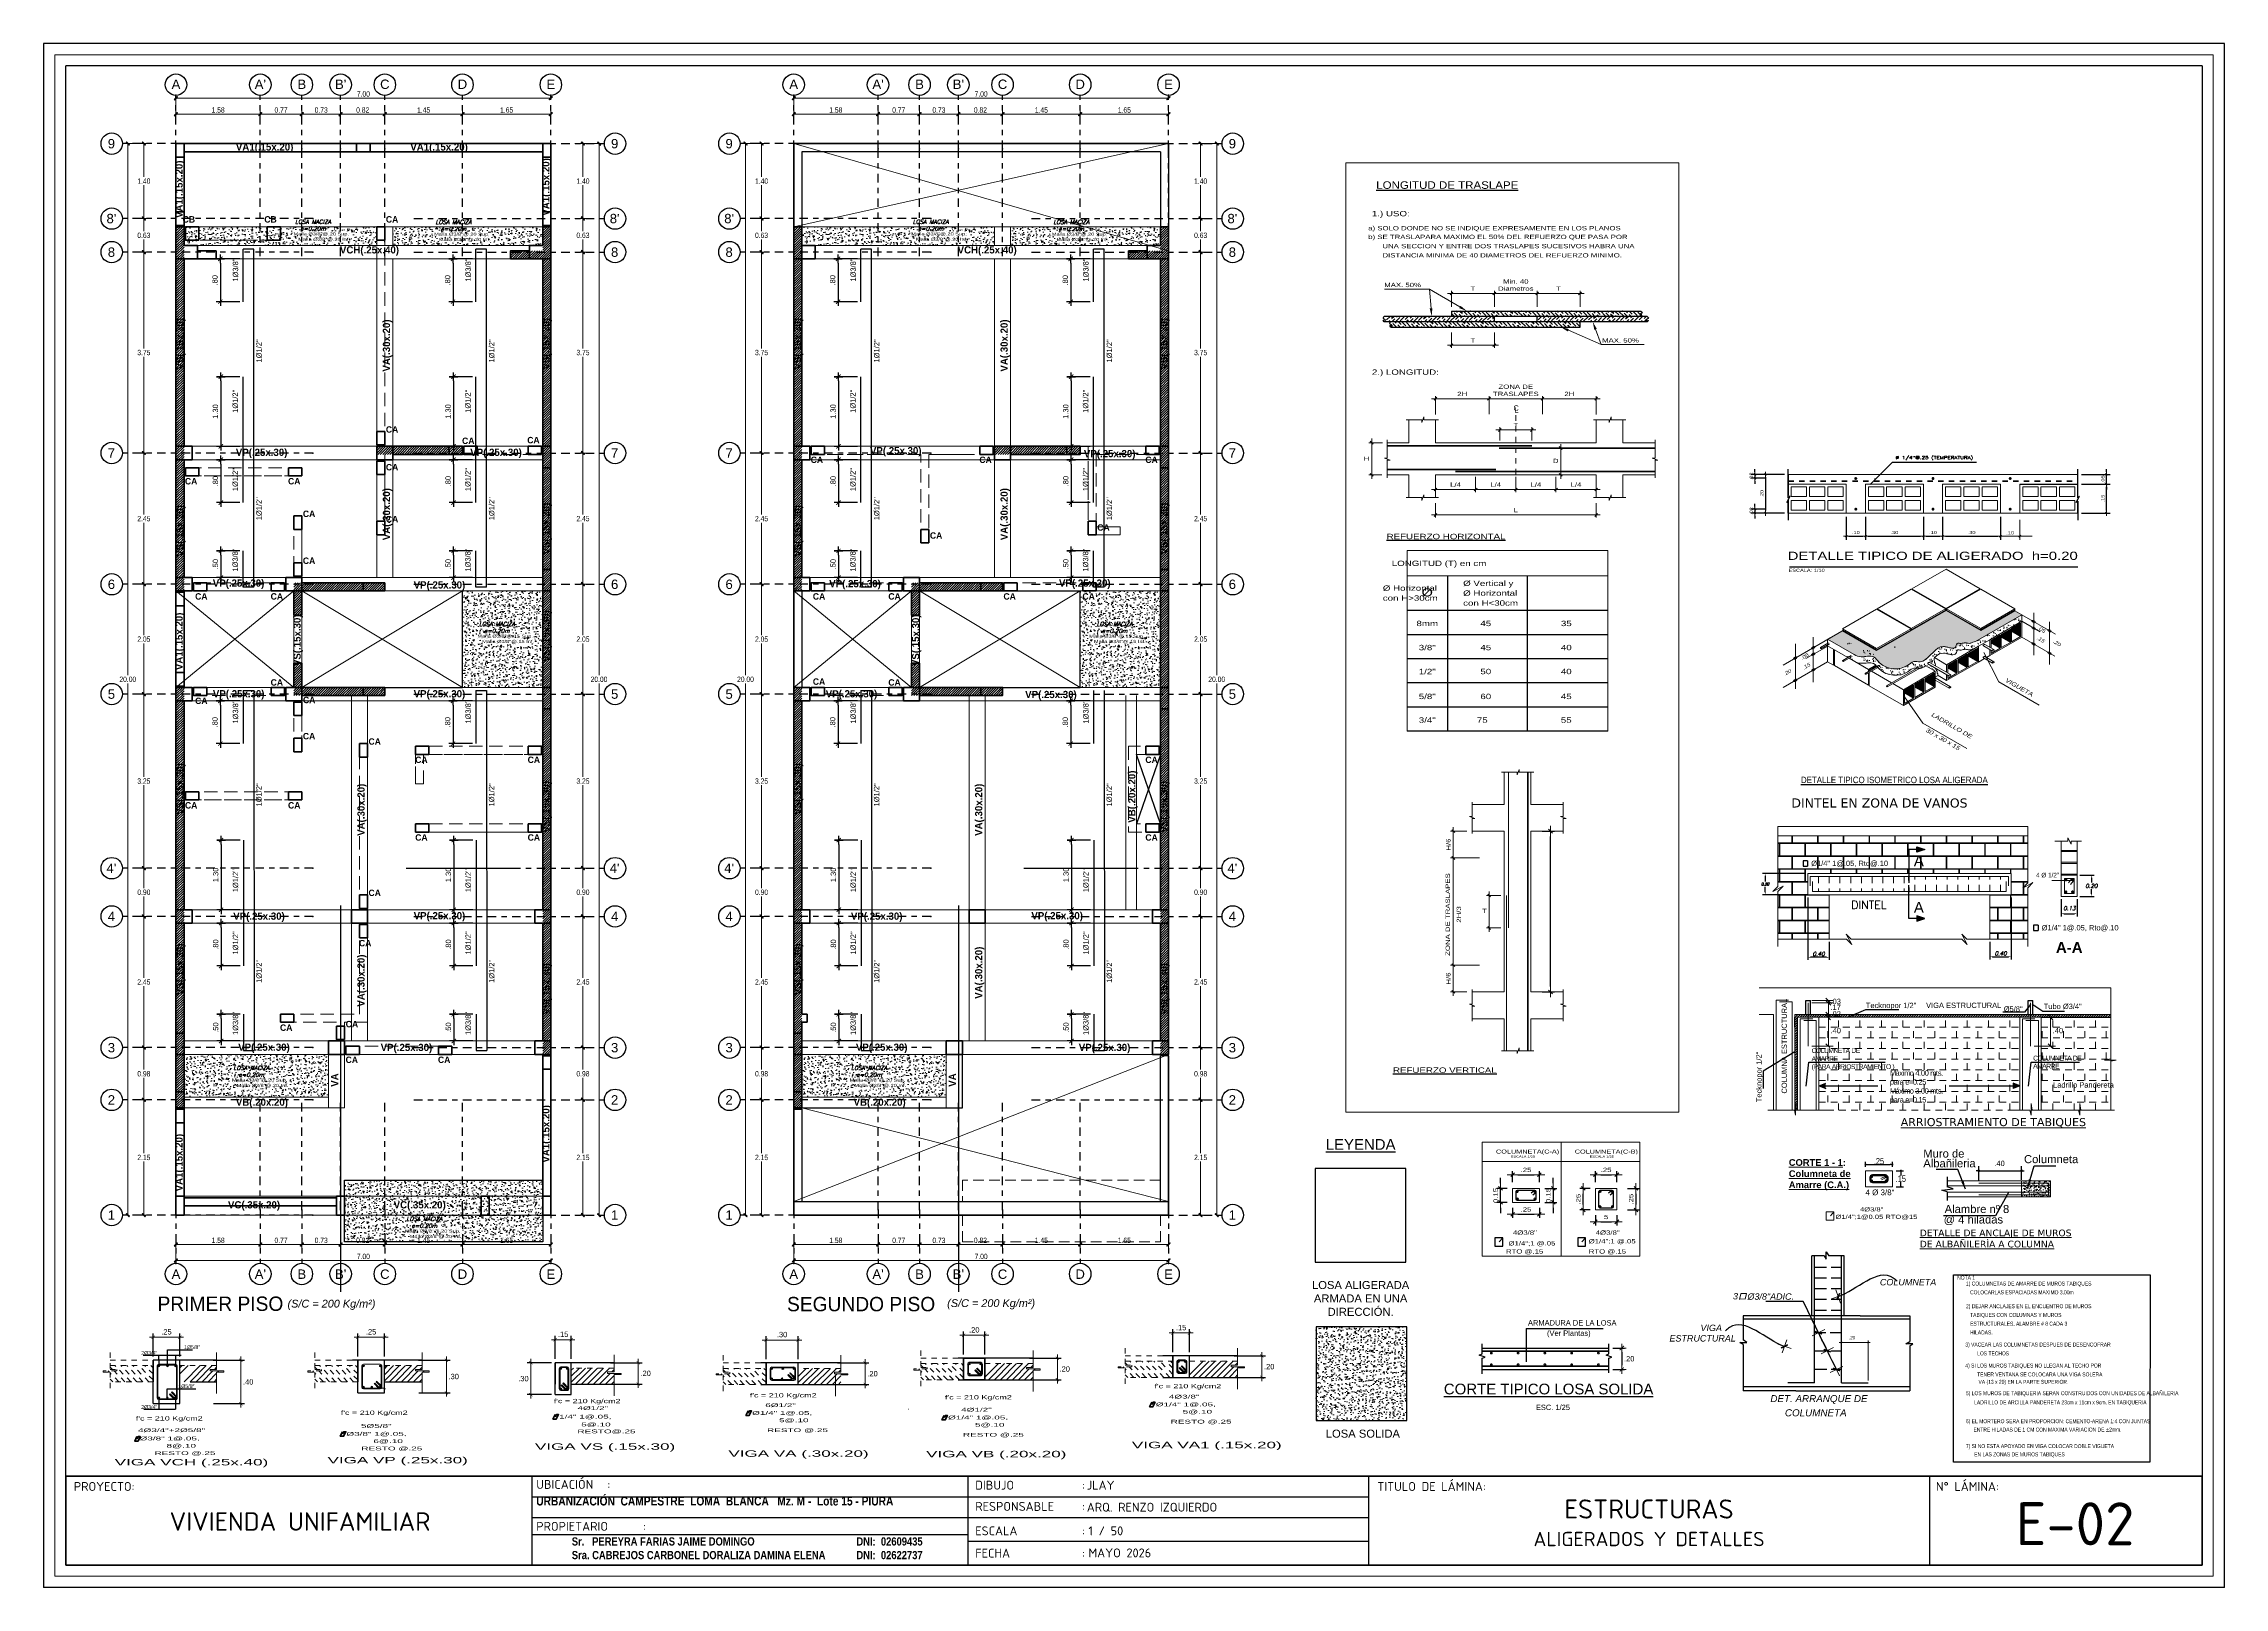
# Model space of a CAD drawing. Header units: millimetres. Extents: x 10559 to 10691, y -16579 to -16550.
# Drawn here: x 10604.05 to 10644.77, y -16579.17 to -16550.35 of the extents above; entities that cross this region are included whole.
import ezdxf
from ezdxf.enums import TextEntityAlignment as Align

# ---------------------------------------------------------------- set-up
doc = ezdxf.new("R2010")
doc.units = ezdxf.units.MM
for name, pattern in [('ACAD_ISO02W100', [15, 12, -3]), ('BORDER2', [0.875, 0.25, -0.125, 0.25, -0.125, 0, -0.125]), ('CENT8', [11, 8, -1, 1, -1]), ('CENTERX2', [101.6, 63.5, -12.7, 12.7, -12.7]), ('DASHED', [0.75, 0.5, -0.25]), ('HIDDEN', [0.375, 0.25, -0.125]), ('HIDDEN2', [0.1875, 0.125, -0.0625]), ('Punto & Rayas', [0.335139, 0.15875, -0.088194, 0, -0.088194]), ('TRAZOS', [0.75, 0.5, -0.25])]:
    doc.linetypes.add(name, pattern=pattern)
for name, color, linetype, lineweight in [('.pluma1', 1, 'Continuous', 9), ('12T80', 7, 'Continuous', 9), ('3CASCO', 2, 'Continuous', 20), ('5COLUMNAS', 5, 'Continuous', 60), ('ACERO', 4, 'Continuous', 40), ('ACERO corrugado', 252, 'Continuous', 5), ('ACHURADO', 9, 'Continuous', 5), ('ALBAÑILERIA', 42, 'HIDDEN2', 9), ('ALIGERADO', 116, 'Continuous', 5), ('ARMADURAS', 5, 'Continuous', 30), ('C-CASCO', 2, 'Continuous', 20), ('C-CASCO-02', 2, 'Continuous', 20), ('C-FIERRO-02', 2, 'HIDDEN2', 20), ('C-FIERRO-05', 5, 'Continuous', 20), ('cantomera', 56, 'Continuous', 5), ('CASCO', 2, 'Continuous', 20), ('casco-2', 7, 'Continuous', 20), ('CIMIENTOS', 8, 'Continuous', 40), ('COLUMNAS', 3, 'Continuous', 80), ('CONCRETO', 5, 'Continuous', 0), ('Cotas', 8, 'Continuous', 13), ('COTAS-01', 1, 'Continuous', 9), ('CUADROS', 9, 'Continuous', 20), ('CV', 1, 'Continuous', 50), ('DIM', 31, 'Continuous', 9), ('E.FIERRO', 4, 'Continuous', 40), ('EJES', 5, 'Continuous', 35), ('EJES-01', 8, 'CENTERX2', 13), ('escaleras', 1, 'Continuous', 5), ('ESTRIBO', 3, 'Continuous', 30), ('estrucmetal', 2, 'Continuous', 20), ('G-ACHURADO', 1, 'Continuous', 9), ('G-ACOTADO', 9, 'Continuous', 0), ('G-TEXTOS-SUBTITULO', 3, 'Continuous', 0), ('G-TEXTOS-TITULOS', 4, 'Continuous', 0), ('LAMINA', 7, 'Continuous', 25), ('LETRAS 1', 8, 'Continuous', 5), ('lineas', 8, 'Continuous', 9), ('MODULO B -EST_PL_VF_02$0$E.FIERRO 2', 183, 'Continuous', 40), ('Muro Alto', 1, 'Continuous', 80), ('Muro sin techar', 160, 'Continuous', 40), ('P-2', 2, 'Continuous', 5), ('P4', 144, 'Continuous', 40), ('P6', 255, 'Continuous', 20), ('piso', 254, 'Continuous', 5), ('Pluma 0.09', 5, 'Continuous', 0), ('Relleno', 4, 'Continuous', 20), ('S.ANNO', 223, 'Continuous', 25), ('Sombreados', 55, 'Continuous', 5), ('TEXTO VIGAS', 3, 'Continuous', 20), ('TEXTOCHI', 3, 'Continuous', 30), ('TEXTOS 02', 2, 'Continuous', 20), ('Textos 1_Detalles', 91, 'Continuous', 0), ('Textos 2_Elementos', 3, 'Continuous', 0), ('TEXTOS-CHICOS-03', 8, 'Continuous', 30), ('TEXTOS-GRANDES-03', 3, 'Continuous', 25), ('TEXTOS-MEDIANOS-04', 4, 'Continuous', 30), ('TEXTOS-MEDIANOS-05', 220, 'Continuous', 50), ('VIGAS', 1, 'Continuous', 20)]:
    doc.layers.add(name, color=color, linetype=linetype, lineweight=lineweight)
for name, color, linetype in [('01', 1, 'Continuous'), ('02', 2, 'Continuous'), ('02-CASCO', 2, 'ACAD_ISO02W100'), ('03-COLUMNAS', 1, 'Continuous'), ('08-FIERRO', 31, 'Continuous'), ('09-ESTRIBOS', 221, 'Continuous'), ('10-TITULO 1', 7, 'Continuous'), ('ACERO VIG.', 4, 'Continuous'), ('COTA', 7, 'Continuous'), ('Nuevo_Estructura - Forjados', 7, 'Continuous'), ('PABELLON H$0$01', 1, 'Continuous'), ('S. ADVERTENCIA', 7, 'Continuous'), ('Texto', 5, 'Continuous'), ('TEXTO ACERO VIG.', 7, 'Continuous'), ('Textos', 8, 'Continuous')]:
    doc.layers.add(name, color=color, linetype=linetype)
doc.layers.add('Nuevo_Estructura - Forjados_Pluma_Nº__209', color=7, linetype='Continuous', lineweight=30, true_color=0x3e4f7b)
doc.layers.add('Nuevo_Estructura - Forjados_Pluma_Nº__219', color=7, linetype='Continuous', lineweight=13, true_color=0x404b6a)
doc.styles.add('01COTAS', font='romans.shx', dxfattribs={"oblique": 15})
doc.styles.add('25-SUBTITULO', font='romand.shx', dxfattribs={"height": 0.075})
doc.styles.add('25-TITULO', font='arialbd.ttf', dxfattribs={"height": 0.1})
doc.styles.add('80', font='romans.shx', dxfattribs={"width": 1.25, "oblique": 15, "height": 0.08})
doc.styles.add('A80', font='ARIALN.TTF', dxfattribs={"height": 0.12})
doc.styles.add('ARIAL', font='arial.ttf')
doc.styles.add('ARIALREG', font='arial.ttf')
doc.styles.add('CARATULA', font='arial.ttf')
doc.styles.add('COTA60', font='arial.ttf', dxfattribs={"height": 0.07})
doc.styles.add('COTAS', font='romans.shx', dxfattribs={"oblique": 15, "height": 0.1})
doc.styles.add('DAVILA 02-25', font='ariali.ttf', dxfattribs={"height": 0.06})
doc.styles.add('DAVILA 04 -25', font='ariali.ttf', dxfattribs={"height": 0.12})
doc.styles.add('Estilo_Generado_1', font='arial.ttf')
doc.styles.add('Henry', font='GOTHICB.TTF')
doc.styles.add('L80', font='arial.ttf', dxfattribs={"height": 0.1})
doc.styles.add('mahico', font='GOTHIC.TTF', dxfattribs={"width": 0.75})
doc.styles.add('MINITITULO', font='verdana.ttf', dxfattribs={"height": 0.08})
doc.styles.add("patty's renew", font='TEMPSITC.TTF', dxfattribs={"height": 1})
doc.styles.add('PRONIED', font='arial.ttf', dxfattribs={"width": 1.3})
doc.styles.add('R100-50', font='arial.ttf', dxfattribs={"width": 1.3, "height": 0.1})
doc.styles.add('R140-50', font='arial.ttf', dxfattribs={"width": 1.3, "height": 0.14})
doc.styles.add('R175-50', font='arial.ttf', dxfattribs={"width": 1.3, "height": 0.18})
doc.styles.add('R80-25', font='romans.shx', dxfattribs={"width": 1.3, "height": 0.04})
doc.styles.add('R80-50', font='arial.ttf', dxfattribs={"width": 1.3, "height": 0.08})
doc.styles.add('Romans', font='swisscl.ttf')
doc.styles.get("Standard").update_dxf_attribs({"font": 'arial.ttf'})
doc.styles.add('style1', font='arial.ttf')
doc.dimstyles.new('1-25', dxfattribs={"dimtxt": 0.08, "dimasz": 0.1, "dimexe": 0.0655, "dimexo": 0.1, "dimgap": 0.05, "dimtad": 1, "dimtoh": 1, "dimlfac": 0.5, "dimzin": 4, "dimdsep": 46, "dimtxsty": 'R80-50', "dimblk1": 'TICK1', "dimblk2": 'TICK1', "dimsah": 1, "dimcen": 0.09, "dimclrd": 1, "dimclre": 1, "dimclrt": 3, "dimadec": 0, "dimazin": 0, "dimtfac": 1, "dimtix": 1, "dimtmove": 0, "dimatfit": 3, "dimldrblk": 'TICK1', "dimfxl": 1, "dimtolj": 1, "dimtzin": 0, "dimarcsym": 0})
doc.dimstyles.new('1-50', dxfattribs={"dimtxt": 0.08, "dimasz": 0.1, "dimexe": 0.1, "dimexo": 0.1, "dimgap": 0.05, "dimtad": 1, "dimtoh": 1, "dimzin": 4, "dimdsep": 46, "dimtxsty": 'R80-50', "dimblk1": 'TICK1', "dimblk2": 'TICK1', "dimsah": 1, "dimcen": 0.09, "dimclrt": 3, "dimadec": 0, "dimazin": 0, "dimtfac": 1, "dimtix": 1, "dimtmove": 0, "dimatfit": 3, "dimldrblk": 'TICK1', "dimfxl": 1, "dimtolj": 1, "dimtzin": 0, "dimarcsym": 0})
doc.dimstyles.new('1-50Z', dxfattribs={"dimtxt": 0.08, "dimasz": 0.1, "dimexe": 0.075, "dimexo": 0.1, "dimgap": 0.05, "dimtad": 1, "dimtoh": 1, "dimzin": 4, "dimdsep": 46, "dimtxsty": 'R80-50', "dimblk1": 'TICK1', "dimblk2": 'TICK1', "dimsah": 1, "dimcen": 0, "dimclrd": 1, "dimclre": 1, "dimclrt": 3, "dimadec": 0, "dimazin": 0, "dimtfac": 1, "dimtix": 1, "dimtmove": 0, "dimatfit": 3, "dimldrblk": 'TICK1', "dimfxl": 0.1, "dimtolj": 1, "dimtzin": 0, "dimarcsym": 1})
doc.dimstyles.new('25', dxfattribs={"dimtxt": 0.1, "dimasz": 0.08, "dimexe": 0.05, "dimexo": 0.07, "dimgap": 0.05, "dimtad": 2, "dimtih": 1, "dimtoh": 1, "dimlfac": 0.5, "dimzin": 5, "dimdsep": 46, "dimtxsty": 'ARIAL', "dimblk": 'DIMTICK', "dimcen": -0.01, "dimdle": 0.05, "dimclrd": 2, "dimclre": 1, "dimclrt": 7, "dimadec": 0, "dimazin": 0, "dimtfac": 1, "dimtix": 1, "dimtmove": 0, "dimatfit": 3, "dimldrblk": 'ARCHTICK', "dimfxl": 0.05, "dimtvp": 0.166667, "dimtolj": 1, "dimtzin": 0, "dimarcsym": 0})
doc.dimstyles.new('Copia de 50 P', dxfattribs={"dimtxt": 0.1, "dimasz": 0.01, "dimexe": 0.065, "dimexo": 0.0625, "dimgap": 0.025, "dimtad": 1, "dimtih": 1, "dimtoh": 1, "dimzin": 0, "dimdsep": 46, "dimtxsty": 'mahico', "dimblk": 'pa cotas', "dimcen": 0.09, "dimdle": 0.3, "dimclrd": 256, "dimclre": 256, "dimclrt": 256, "dimadec": 0, "dimazin": 0, "dimtfac": 1, "dimtofl": 0, "dimtmove": 0, "dimatfit": 3, "dimfxl": 0.15, "dimfxlon": 1, "dimtolj": 1, "dimtzin": 0, "dimlwd": 5, "dimlwe": 5, "dimarcsym": 0})
doc.dimstyles.new('COTA -25 ELEV', dxfattribs={"dimtxt": 2.5, "dimasz": 0.035, "dimexe": 0.04, "dimexo": 0.04, "dimgap": 0.06, "dimtad": 1, "dimzin": 9, "dimdsep": 46, "dimtxsty": 'DAVILA 02-25', "dimblk": 'ARCHTICK', "dimcen": 0.04, "dimdle": 0.04, "dimadec": 0, "dimazin": 0, "dimtfac": 1, "dimtmove": 0, "dimatfit": 3, "dimldrblk": 'ARCHTICK', "dimfxl": 1, "dimtolj": 1, "dimlwd": 9, "dimlwe": 9, "dimarcsym": 0})
doc.dimstyles.new('COTA-PL', dxfattribs={"dimtxt": 0.1, "dimasz": 0.07, "dimexe": 0.08, "dimexo": 0.08, "dimgap": 0.08, "dimtad": 1, "dimzin": 4, "dimdsep": 46, "dimtxsty": 'Romans', "dimblk1": 'T', "dimblk2": 'T', "dimsah": 1, "dimcen": 0.08, "dimdle": 0.01, "dimclrd": 3, "dimclre": 3, "dimclrt": 7, "dimazin": 0, "dimtfac": 2.439024, "dimtofl": 0, "dimtmove": 2, "dimatfit": 3, "dimldrblk": 'T', "dimfxl": 1, "dimtolj": 1, "dimlwd": 9, "dimlwe": 9, "dimarcsym": 0})
doc.dimstyles.new('COTA20', dxfattribs={"dimtxt": 0.09, "dimasz": 0.09, "dimexe": 0.1, "dimexo": 0.1, "dimgap": 0.06, "dimtad": 3, "dimtih": 1, "dimtoh": 1, "dimlfac": 0.4, "dimzin": 4, "dimdsep": 46, "dimtxsty": 'ARIAL', "dimblk1": 'ARCHTICK', "dimblk2": 'ARCHTICK', "dimsah": 1, "dimcen": 0.15, "dimdle": 0.03, "dimclrd": 1, "dimclre": 1, "dimclrt": 2, "dimadec": 0, "dimazin": 0, "dimtfac": 2, "dimtix": 1, "dimtmove": 0, "dimatfit": 3, "dimfxl": 1, "dimtolj": 1, "dimtzin": 0, "dimlwd": -1, "dimlwe": -1, "dimarcsym": 0})
doc.dimstyles.new('Cotas-25(50)', dxfattribs={"dimtxt": 0.12, "dimasz": 0.04, "dimexe": 0.05, "dimexo": 0.07, "dimgap": 0, "dimtad": 1, "dimtih": 1, "dimtoh": 1, "dimlfac": 0.5, "dimzin": 5, "dimdsep": 46, "dimtxsty": 'A80', "dimblk": 'DOT', "dimcen": 0.05, "dimclrd": 1, "dimclre": 1, "dimclrt": 2, "dimadec": 0, "dimazin": 0, "dimtfac": 1, "dimtofl": 0, "dimtmove": 0, "dimatfit": 3, "dimldrblk": 'DOT', "dimfxl": 1, "dimtvp": 1.333333, "dimtolj": 1, "dimtzin": 5, "dimarcsym": 0})
doc.dimstyles.new('COTAS50', dxfattribs={"dimscale": 0.2, "dimtxt": 2.5, "dimasz": 0.8, "dimexe": 0.5, "dimexo": 0.9, "dimgap": 0.2, "dimtad": 1, "dimtoh": 1, "dimzin": 5, "dimdsep": 46, "dimtxsty": 'R80-50', "dimblk1": 'FILO', "dimblk2": 'FILO', "dimsah": 1, "dimcen": 2.5, "dimclrt": 3, "dimadec": 0, "dimazin": 0, "dimtfac": 1, "dimtdec": 4, "dimtmove": 0, "dimatfit": 3, "dimldrblk": 'FILO', "dimfxl": 1, "dimtvp": 1, "dimtolj": 1, "dimtzin": 0, "dimarcsym": 0})
doc.dimstyles.new('COTAS_INT', dxfattribs={"dimtxt": 0.1, "dimasz": 0.08, "dimexe": 0.08, "dimexo": 0.0625, "dimgap": 0.05, "dimtad": 1, "dimzin": 4, "dimdsep": 46, "dimtxsty": 'Standard', "dimblk": 'DIMTICK', "dimcen": 0.09, "dimclrd": 1, "dimclre": 1, "dimclrt": 7, "dimadec": 0, "dimazin": 0, "dimtfac": 1, "dimtofl": 0, "dimtmove": 2, "dimatfit": 3, "dimfxl": 0.08, "dimtolj": 1, "dimtzin": 0, "dimarcsym": 0})
doc.dimstyles.new('DIM-25-CORTE', dxfattribs={"dimscale": 0.025, "dimtxt": 2, "dimasz": 2, "dimexe": 2, "dimexo": 2, "dimgap": 1, "dimtad": 1, "dimtih": 1, "dimtoh": 1, "dimdec": 0, "dimlfac": 1000, "dimdsep": 46, "dimtxsty": '01COTAS', "dimcen": 25, "dimclrd": 9, "dimclre": 9, "dimclrt": 7, "dimadec": 0, "dimazin": 0, "dimtfac": 1, "dimtdec": 0, "dimtmove": 2, "dimatfit": 3, "dimfxl": 1, "dimtolj": 1, "dimtzin": 0, "dimarcsym": 0})
doc.dimstyles.new('FLECHA', dxfattribs={"dimscale": 0.5, "dimtxt": 0.08, "dimasz": 0.15, "dimexe": 0.15, "dimexo": 0.15, "dimgap": 0.05, "dimtad": 1, "dimlfac": 0.5, "dimzin": 4, "dimdsep": 46, "dimtxsty": '80', "dimcen": 1, "dimdle": 0.3, "dimclrd": 1, "dimclre": 1, "dimclrt": 3, "dimadec": 0, "dimazin": 0, "dimtfac": 1, "dimtix": 1, "dimtmove": 0, "dimatfit": 3, "dimfxl": 1, "dimtolj": 1, "dimtzin": 4, "dimarcsym": 0})
doc.dimstyles.new('leo', dxfattribs={"dimtxt": 0.1, "dimasz": 0.06, "dimexe": 0.07, "dimexo": 0.07, "dimgap": 0.05, "dimtad": 2, "dimzin": 4, "dimdsep": 46, "dimtxsty": 'style1', "dimblk": 'ARCHTICK', "dimcen": 2, "dimdle": 0.07, "dimclrd": 256, "dimclre": 256, "dimclrt": 7, "dimaunit": 1, "dimadec": 4, "dimazin": 1, "dimtfac": 1, "dimtix": 1, "dimtmove": 0, "dimatfit": 3, "dimfxl": 0.07, "dimtolj": 1, "dimlwd": 5, "dimarcsym": 0})
doc.dimstyles.get("Standard").update_dxf_attribs({"dimtxt": 0.18, "dimasz": 0.18, "dimexe": 0.18, "dimexo": 0.0625, "dimgap": 0.09, "dimtad": 0, "dimtih": 1, "dimtoh": 1, "dimdec": 4, "dimzin": 0, "dimdsep": 46, "dimtxsty": 'Standard', "dimcen": 0.09, "dimadec": 0, "dimazin": 0, "dimtfac": 1, "dimtdec": 4, "dimtofl": 0, "dimtmove": 0, "dimatfit": 3, "dimfxl": 1, "dimtolj": 1, "dimtzin": 0, "dimarcsym": 0})
pattern_1 = [(45, (0.735003, 3.239894), (-0.022450640303, 0.022450640303), [])]
pattern_2 = [(45, (-11.767186, 3.239894), (-0.022450640303, 0.022450640303), [])]
pattern_3 = [(45, (-23.302695, 3.239894), (-0.022450640303, 0.022450640303), [])]
pattern_4 = [(45, (-10.800506, 3.239894), (-0.022450640303, 0.022450640303), [])]
pattern_5 = [(90, (24685.673196, 12637.343814), (-0.013625229006, 0), [])]
pattern_6 = [(59.0652346, (10349.7372434, -16580.8262586), (-0.00272336624, 0.001632146232), [])]
pattern_7 = [(59.0652346, (10349.4372434, -16580.8262586), (-0.00272336624, 0.001632146232), [])]
pattern_8 = [(50, (-35.21032, -0.2243), (0.182184669, -0.0159390855), [0.01905, -0.20955]), (355, (-35.21032, -0.2243), (-0.0352434214, 0.1910568452), [0.01524, -0.1676405842]), (100.4514447, (-35.19514, -0.22562), (0.1469412471, 0.1751177519), [0.0161900088, -0.1780902446]), (46.1842, (-35.21032, -0.1735), (0.271079041, -0.042042328), [0.028575, -0.314325]), (96.6355576, (-35.18773, -0.177), (0.237404134, 0.2474261246), [0.024285023, -0.267135608]), (351.1841512, (-35.21032, -0.1735), (0.237404134, 0.2474261246), [0.022859967, -0.251459732]), (21, (-35.18492, -0.1862), (0.1516143913, -0.1022651982), [0.01905, -0.20955]), (326, (-35.18492, -0.1862), (0.0618020283, 0.1841879661), [0.01524, -0.16764]), (71.451445, (-35.17229, -0.19472), (0.2134164193, 0.0819227689), [0.0161900088, -0.1780899376]), (37.5, (-35.210325, -0.224296), (0.00308860325, 0.08455503887), [0, -0.165608, 0, -0.17018, 0, -0.168275]), (7.5, (-35.210325, -0.2243), (0.0668196625, 0.1001805748), [0, -0.097028, 0, -0.161798, 0, -0.064135]), (327.5, (-35.26697, -0.224296), (0.13559059517, -0.005728744), [0, -0.0635, 0, -0.19812, 0, -0.26289]), (317.5, (-35.29237, -0.2243), (0.1481291814, 0.025426491), [0, -0.08255, 0, -0.131572, 0, -0.18669])]
pattern_9 = [(50, (-23.67482, -0.2243), (0.182184669, -0.0159390855), [0.01905, -0.20955]), (355, (-23.67482, -0.2243), (-0.0352434214, 0.1910568452), [0.01524, -0.1676405842]), (100.4514447, (-23.65963, -0.22562), (0.1469412471, 0.1751177519), [0.0161900088, -0.1780902446]), (46.1842, (-23.67482, -0.1735), (0.271079041, -0.042042328), [0.028575, -0.314325]), (96.6355576, (-23.65223, -0.177), (0.237404134, 0.2474261246), [0.024285023, -0.267135608]), (351.1841512, (-23.67482, -0.1735), (0.237404134, 0.2474261246), [0.022859967, -0.251459732]), (21, (-23.64942, -0.1862), (0.1516143913, -0.1022651982), [0.01905, -0.20955]), (326, (-23.64942, -0.1862), (0.0618020283, 0.1841879661), [0.01524, -0.16764]), (71.451445, (-23.63678, -0.19472), (0.2134164193, 0.0819227689), [0.0161900088, -0.1780899376]), (37.5, (-23.674816, -0.224296), (0.00308860325, 0.08455503887), [0, -0.165608, 0, -0.17018, 0, -0.168275]), (7.5, (-23.67482, -0.2243), (0.0668196625, 0.1001805748), [0, -0.097028, 0, -0.161798, 0, -0.064135]), (327.5, (-23.73146, -0.224296), (0.13559059517, -0.005728744), [0, -0.0635, 0, -0.19812, 0, -0.26289]), (317.5, (-23.75686, -0.2243), (0.1481291814, 0.025426491), [0, -0.08255, 0, -0.131572, 0, -0.18669])]
pattern_10 = [(50, (-23.67482, -0.2243), (0.182184669, -0.0159390855), [0.01905, -0.20955]), (355, (-23.67482, -0.2243), (-0.0352434214, 0.1910568452), [0.01524, -0.1676405842]), (100.4514447, (-23.65963, -0.22562), (0.1469412471, 0.1751177519), [0.0161900088, -0.1780902446]), (46.1842, (-23.67482, -0.1735), (0.271079041, -0.042042328), [0.028575, -0.314325]), (96.6355576, (-23.65223, -0.177), (0.237404134, 0.2474261246), [0.024285023, -0.267135608]), (351.1841512, (-23.67482, -0.1735), (0.237404134, 0.2474261246), [0.022859967, -0.251459732]), (21, (-23.64942, -0.1862), (0.1516143913, -0.1022651982), [0.01905, -0.20955]), (326, (-23.64942, -0.1862), (0.0618020283, 0.1841879661), [0.01524, -0.16764]), (71.451445, (-23.63678, -0.19472), (0.2134164193, 0.0819227689), [0.0161900088, -0.1780899376]), (37.5, (-23.674816, -0.224296), (0.00308860325, 0.08455503887), [0, -0.165608, 0, -0.17018, 0, -0.168275]), (7.5, (-23.67482, -0.2243), (0.0668196625, 0.1001805748), [0, -0.097028, 0, -0.161798, 0, -0.064135]), (327.5, (-23.73146, -0.224296), (0.13559059517, -0.005728744), [0, -0.0635, 0, -0.19812, 0, -0.26289]), (317.5, (-23.75686, -0.2243), (0.1481291814, 0.025426491), [0, -0.08255, 0, -0.131572, 0, -0.18669])]

# ---------------------------------------------------------------- blocks, each defined once
blk = doc.blocks.new('TICK1')
at = {"layer": 'COTAS-01'}
blk.add_line((-1, 0), (1, 0), dxfattribs=at)
at = {"layer": 'COTAS-01', "color": 4}
blk.add_line((-0.35, -0.35), (0.35, 0.35), dxfattribs=at)
blk = doc.blocks.new('*D149')
at = {"layer": 'COTAS-01', "color": 1, "lineweight": -2, "transparency": 16777216}
for p, q in [((10632.034, -16565.053), (10632.264, -16565.053)), ((10632.189, -16567.953), (10632.189, -16565.153)), ((10632.034, -16568.053), (10632.264, -16568.053))]:
    blk.add_line(p, q, dxfattribs=at)
at = {"layer": 'Defpoints', "color": 0, "transparency": 16777216}
for p in [(10631.934, -16565.053), (10632.189, -16565.053), (10631.934, -16568.053)]:
    blk.add_point(p, dxfattribs=at)
at = {"layer": 'COTAS-01', "color": 1, "lineweight": -2, "transparency": 16777216, "xscale": 0.1, "yscale": 0.1, "zscale": 0.1}
for p, rotation in [((10632.189, -16565.053), 90), ((10632.189, -16568.053), 270)]:
    blk.add_blockref('TICK1', p, dxfattribs=dict(at, rotation=rotation))
blk = doc.blocks.new('*D152')
at = {"layer": 'COTAS-01', "color": 1, "lineweight": -2, "transparency": 16777216}
for p, q in [((10631.255, -16571.622), (10631.255, -16571.522)), ((10631.382, -16571.722), (10631.189, -16571.722)), ((10631.382, -16571.982), (10631.189, -16571.982)), ((10631.255, -16571.982), (10631.255, -16571.722)), ((10631.255, -16572.082), (10631.255, -16572.182))]:
    blk.add_line(p, q, dxfattribs=at)
at = {"layer": 'Defpoints', "color": 0, "transparency": 16777216}
for p in [(10631.255, -16571.722), (10631.482, -16571.722), (10631.482, -16571.982)]:
    blk.add_point(p, dxfattribs=at)
at = {"layer": 'COTAS-01', "color": 1, "lineweight": -2, "transparency": 16777216, "xscale": 0.1, "yscale": 0.1, "zscale": 0.1}
for p, rotation in [((10631.255, -16571.722), 270), ((10631.255, -16571.982), 90)]:
    blk.add_blockref('TICK1', p, dxfattribs=dict(at, rotation=rotation))
at = {"layer": 'COTAS-01', "color": 3, "transparency": 16777216, "insert": (10631.164, -16571.852), "char_height": 0.08, "attachment_point": 5, "rotation": 90, "style": 'R80-50'}
blk.add_mtext('\\A1;0.15', dxfattribs=at)
blk = doc.blocks.new('*D153')
at = {"layer": 'COTAS-01', "color": 1, "lineweight": -2, "transparency": 16777216}
for p, q in [((10631.482, -16571.602), (10631.482, -16571.401)), ((10631.582, -16571.466), (10631.882, -16571.466)), ((10631.982, -16571.602), (10631.982, -16571.401))]:
    blk.add_line(p, q, dxfattribs=at)
at = {"layer": 'Defpoints', "color": 0, "transparency": 16777216}
for p in [(10631.982, -16571.466), (10631.482, -16571.702), (10631.982, -16571.702)]:
    blk.add_point(p, dxfattribs=at)
at = {"layer": 'COTAS-01', "color": 1, "lineweight": -2, "transparency": 16777216, "xscale": 0.1, "yscale": 0.1, "zscale": 0.1, "rotation": 180}
blk.add_blockref('TICK1', (10631.482, -16571.466), dxfattribs=at)
at = {"layer": 'COTAS-01', "color": 1, "lineweight": -2, "transparency": 16777216, "xscale": 0.1, "yscale": 0.1, "zscale": 0.1}
blk.add_blockref('TICK1', (10631.982, -16571.466), dxfattribs=at)
at = {"layer": 'COTAS-01', "color": 3, "transparency": 16777216, "insert": (10631.732, -16571.376), "char_height": 0.08, "attachment_point": 5, "style": 'R80-50'}
blk.add_mtext('\\A1;.25', dxfattribs=at)
blk = doc.blocks.new('MODULO B -EST_PL_VF_02$0$FE')
at = {"layer": 'MODULO B -EST_PL_VF_02$0$E.FIERRO 2', "linetype": 'Continuous'}
h = blk.add_hatch(color=256, dxfattribs=at)
edge = h.paths.add_edge_path()
edge.add_arc((0, 0), 0.00744, 0, 360)
at = {"layer": 'MODULO B -EST_PL_VF_02$0$E.FIERRO 2'}
blk.add_circle((0, 0), 0.00744, dxfattribs=at)
blk = doc.blocks.new('*D199')
at = {"layer": 'COTAS-01', "color": 1, "lineweight": -2, "transparency": 16777216}
for p, q in [((10631.482, -16572.082), (10631.482, -16572.271)), ((10631.582, -16572.205), (10631.882, -16572.205)), ((10631.982, -16572.082), (10631.982, -16572.271))]:
    blk.add_line(p, q, dxfattribs=at)
at = {"layer": 'Defpoints', "color": 0, "transparency": 16777216}
for p in [(10631.482, -16571.982), (10631.982, -16571.982), (10631.982, -16572.205)]:
    blk.add_point(p, dxfattribs=at)
at = {"layer": 'COTAS-01', "color": 1, "lineweight": -2, "transparency": 16777216, "xscale": 0.1, "yscale": 0.1, "zscale": 0.1, "rotation": 180}
blk.add_blockref('TICK1', (10631.482, -16572.205), dxfattribs=at)
at = {"layer": 'COTAS-01', "color": 1, "lineweight": -2, "transparency": 16777216, "xscale": 0.1, "yscale": 0.1, "zscale": 0.1}
blk.add_blockref('TICK1', (10631.982, -16572.205), dxfattribs=at)
at = {"layer": 'COTAS-01', "color": 3, "transparency": 16777216, "insert": (10631.732, -16572.115), "char_height": 0.08, "attachment_point": 5, "style": 'R80-50'}
blk.add_mtext('\\A1;.25', dxfattribs=at)
blk = doc.blocks.new('*D200')
at = {"layer": 'COTAS-01', "color": 1, "lineweight": -2, "transparency": 16777216}
for p, q in [((10632.24, -16571.622), (10632.24, -16571.522)), ((10632.082, -16571.722), (10632.305, -16571.722)), ((10632.082, -16571.982), (10632.305, -16571.982)), ((10632.24, -16571.722), (10632.24, -16571.982)), ((10632.24, -16572.082), (10632.24, -16572.182))]:
    blk.add_line(p, q, dxfattribs=at)
at = {"layer": 'Defpoints', "color": 0, "transparency": 16777216}
for p in [(10631.982, -16571.722), (10631.982, -16571.982), (10632.24, -16571.982)]:
    blk.add_point(p, dxfattribs=at)
at = {"layer": 'COTAS-01', "color": 1, "lineweight": -2, "transparency": 16777216, "xscale": 0.1, "yscale": 0.1, "zscale": 0.1}
for p, rotation in [((10632.24, -16571.722), 270), ((10632.24, -16571.982), 90)]:
    blk.add_blockref('TICK1', p, dxfattribs=dict(at, rotation=rotation))
at = {"layer": 'COTAS-01', "color": 3, "transparency": 16777216, "insert": (10632.149, -16571.852), "char_height": 0.08, "attachment_point": 5, "rotation": 90, "style": 'R80-50'}
blk.add_mtext('\\A1;0.15', dxfattribs=at)
blk = doc.blocks.new('*D201')
at = {"layer": 'C-CASCO-02', "color": 9, "lineweight": -2, "transparency": 16777216}
for p, q in [((10636.945, -16565.84), (10636.149, -16565.84)), ((10636.199, -16565.89), (10636.199, -16565.99)), ((10636.945, -16566.24), (10636.149, -16566.24)), ((10636.199, -16566.19), (10636.199, -16566.09))]:
    blk.add_line(p, q, dxfattribs=at)
at = {"layer": 'C-CASCO-02', "color": 9, "transparency": 16777216}
for points in [[(10636.191, -16565.89), (10636.208, -16565.89), (10636.199, -16565.84)], [(10636.191, -16566.19), (10636.208, -16566.19), (10636.199, -16566.24)]]:
    blk.add_solid(points, dxfattribs=at)
at = {"layer": 'Defpoints', "color": 0, "transparency": 16777216}
for p in [(10636.199, -16565.84), (10636.995, -16565.84), (10636.995, -16566.24)]:
    blk.add_point(p, dxfattribs=at)
at = {"layer": 'C-CASCO-02', "color": 7, "transparency": 16777216, "insert": (10636.199, -16566.04), "char_height": 0.05, "attachment_point": 5, "style": '01COTAS'}
blk.add_mtext('\\A1;0.20', dxfattribs=at)
blk = doc.blocks.new('CORTE-VERTICAL')
blk.add_hatch(color=256).paths.add_polyline_path([(6, 0), (3, 1), (3, -1)])
blk.add_line((3, 0), (0, 0))
at = {"color": 5}
for points in [[(0, 0), (0, -12.49)], [(0, -14.25), (0, -16)]]:
    blk.add_lwpolyline(points, dxfattribs=at)
blk.add_lwpolyline([(6, 0), (3, -1), (3, 1)], close=True)
at = {"color": 3, "style": 'ARIAL'}
blk.add_attdef('A', text='', height=4, dxfattribs=at).set_placement((3.71, -4.24), align=Align.MIDDLE)
blk = doc.blocks.new('*D202')
at = {"layer": 'Defpoints', "color": 0, "transparency": 16777216}
for p in [(10636.995, -16566.24), (10637.395, -16567.07), (10636.995, -16567.406)]:
    blk.add_point(p, dxfattribs=at)
at = {"layer": 'G-ACOTADO', "color": 9, "lineweight": -2, "transparency": 16777216}
for p, q in [((10636.995, -16566.29), (10636.995, -16567.456)), ((10637.395, -16567.12), (10637.395, -16567.456)), ((10637.345, -16567.406), (10637.045, -16567.406))]:
    blk.add_line(p, q, dxfattribs=at)
at = {"layer": 'G-ACOTADO', "color": 9, "transparency": 16777216}
for points in [[(10637.045, -16567.398), (10637.045, -16567.415), (10636.995, -16567.406)], [(10637.345, -16567.398), (10637.345, -16567.415), (10637.395, -16567.406)]]:
    blk.add_solid(points, dxfattribs=at)
at = {"layer": 'G-ACOTADO', "color": 7, "transparency": 16777216, "insert": (10637.195, -16567.344), "char_height": 0.075, "attachment_point": 5, "style": '01COTAS'}
blk.add_mtext('\\A1;0.40', dxfattribs=at)
blk = doc.blocks.new('*D203')
at = {"layer": 'Defpoints', "color": 0, "transparency": 16777216}
for p in [(10640.795, -16566.24), (10640.395, -16567.07), (10640.795, -16567.397)]:
    blk.add_point(p, dxfattribs=at)
at = {"layer": 'G-ACOTADO', "color": 9, "lineweight": -2, "transparency": 16777216}
for p, q in [((10640.795, -16566.29), (10640.795, -16567.447)), ((10640.395, -16567.12), (10640.395, -16567.447)), ((10640.445, -16567.397), (10640.745, -16567.397))]:
    blk.add_line(p, q, dxfattribs=at)
at = {"layer": 'G-ACOTADO', "color": 9, "transparency": 16777216}
for points in [[(10640.445, -16567.389), (10640.445, -16567.406), (10640.395, -16567.397)], [(10640.745, -16567.389), (10640.745, -16567.406), (10640.795, -16567.397)]]:
    blk.add_solid(points, dxfattribs=at)
at = {"layer": 'G-ACOTADO', "color": 7, "transparency": 16777216, "insert": (10640.595, -16567.335), "char_height": 0.075, "attachment_point": 5, "style": '01COTAS'}
blk.add_mtext('\\A1;0.40', dxfattribs=at)
blk = doc.blocks.new('*D204')
at = {"layer": 'Defpoints', "color": 0, "transparency": 16777216}
for p in [(10641.727, -16566.274), (10642.026, -16566.274), (10642.026, -16566.593)]:
    blk.add_point(p, dxfattribs=at)
at = {"layer": 'G-ACOTADO', "color": 9, "lineweight": -2, "transparency": 16777216}
for p, q in [((10641.727, -16566.324), (10641.727, -16566.643)), ((10642.026, -16566.324), (10642.026, -16566.643)), ((10641.777, -16566.593), (10641.976, -16566.593))]:
    blk.add_line(p, q, dxfattribs=at)
at = {"layer": 'G-ACOTADO', "color": 9, "transparency": 16777216}
for points in [[(10641.777, -16566.585), (10641.777, -16566.601), (10641.727, -16566.593)], [(10641.976, -16566.585), (10641.976, -16566.601), (10642.026, -16566.593)]]:
    blk.add_solid(points, dxfattribs=at)
at = {"layer": 'G-ACOTADO', "color": 7, "transparency": 16777216, "insert": (10641.879, -16566.491), "char_height": 0.075, "attachment_point": 5, "style": '01COTAS'}
blk.add_mtext('\\A1;0.13', dxfattribs=at)
blk = doc.blocks.new('*D205')
at = {"layer": 'Defpoints', "color": 0, "transparency": 16777216}
for p in [(10642.026, -16565.874), (10642.29, -16565.874), (10642.026, -16566.274)]:
    blk.add_point(p, dxfattribs=at)
at = {"layer": 'G-ACOTADO', "color": 9, "lineweight": -2, "transparency": 16777216}
for p, q in [((10642.076, -16565.874), (10642.34, -16565.874)), ((10642.29, -16565.924), (10642.29, -16566.011)), ((10642.076, -16566.274), (10642.34, -16566.274)), ((10642.29, -16566.224), (10642.29, -16566.136))]:
    blk.add_line(p, q, dxfattribs=at)
at = {"layer": 'G-ACOTADO', "color": 9, "transparency": 16777216}
for points in [[(10642.281, -16565.924), (10642.298, -16565.924), (10642.29, -16565.874)], [(10642.281, -16566.224), (10642.298, -16566.224), (10642.29, -16566.274)]]:
    blk.add_solid(points, dxfattribs=at)
at = {"layer": 'G-ACOTADO', "color": 7, "transparency": 16777216, "insert": (10642.29, -16566.074), "char_height": 0.075, "attachment_point": 5, "style": '01COTAS'}
blk.add_mtext('\\A1;0.20', dxfattribs=at)
blk = doc.blocks.new('FIE')
at = {"const_width": 0.0274}
blk.add_lwpolyline([(-0.013, -0.004, 1), (0.013, 0.004, 1)], format="xyb", close=True, dxfattribs=at)
blk = doc.blocks.new('*D41')
at = {"layer": 'COTAS-01', "color": 0, "lineweight": -2, "ltscale": 0.5, "transparency": 16777216}
for p, q in [((228.325, 24.78), (227.729, 24.78)), ((227.829, 24.71), (227.829, 23.85)), ((228.325, 23.78), (227.729, 23.78))]:
    blk.add_line(p, q, dxfattribs=at)
at = {"layer": 'Defpoints', "color": 0, "ltscale": 0.5, "transparency": 16777216}
for p in [(228.425, 24.78), (227.829, 23.78), (228.425, 23.78)]:
    blk.add_point(p, dxfattribs=at)
at = {"layer": 'COTAS-01', "color": 0, "lineweight": -2, "ltscale": 0.5, "transparency": 16777216, "xscale": 0.07, "yscale": 0.07, "zscale": 0.07}
for p, rotation in [((227.829, 24.78), 90), ((227.829, 23.78), 270)]:
    blk.add_blockref('TICK1', p, dxfattribs=dict(at, rotation=rotation))
at = {"layer": 'COTAS-01', "color": 3, "ltscale": 0.5, "transparency": 16777216, "insert": (227.738, 24.28), "char_height": 0.08, "attachment_point": 5, "rotation": 90, "style": 'R80-50'}
blk.add_mtext('\\A1;.20', dxfattribs=at)
blk = doc.blocks.new('*D42')
at = {"layer": 'COTAS-01', "color": 0, "lineweight": -2, "ltscale": 0.5, "transparency": 16777216}
for p, q in [((236.025, 24.53), (236.769, 24.53)), ((236.669, 23.85), (236.669, 24.46)), ((236.025, 23.78), (236.769, 23.78))]:
    blk.add_line(p, q, dxfattribs=at)
at = {"layer": 'Defpoints', "color": 0, "ltscale": 0.5, "transparency": 16777216}
for p in [(235.925, 24.53), (236.669, 24.53), (235.925, 23.78)]:
    blk.add_point(p, dxfattribs=at)
at = {"layer": 'COTAS-01', "color": 0, "lineweight": -2, "ltscale": 0.5, "transparency": 16777216, "xscale": 0.07, "yscale": 0.07, "zscale": 0.07}
for p, rotation in [((236.669, 24.53), 90), ((236.669, 23.78), 270)]:
    blk.add_blockref('TICK1', p, dxfattribs=dict(at, rotation=rotation))
at = {"layer": 'COTAS-01', "color": 3, "ltscale": 0.5, "transparency": 16777216, "insert": (236.578, 24.155), "char_height": 0.08, "attachment_point": 5, "rotation": 90, "style": 'R80-50'}
blk.add_mtext('\\A1;.15', dxfattribs=at)
blk = doc.blocks.new('*D43')
at = {"layer": 'COTAS-01', "color": 0, "lineweight": -2, "ltscale": 0.5, "transparency": 16777216}
for p, q in [((236.669, 24.85), (236.669, 24.92)), ((236.025, 24.78), (236.769, 24.78)), ((236.025, 24.53), (236.769, 24.53)), ((236.669, 24.53), (236.669, 24.78)), ((236.669, 24.46), (236.669, 24.39))]:
    blk.add_line(p, q, dxfattribs=at)
at = {"layer": 'Defpoints', "color": 0, "ltscale": 0.5, "transparency": 16777216}
for p in [(235.925, 24.78), (235.925, 24.53), (236.669, 24.78)]:
    blk.add_point(p, dxfattribs=at)
at = {"layer": 'COTAS-01', "color": 0, "lineweight": -2, "ltscale": 0.5, "transparency": 16777216, "xscale": 0.07, "yscale": 0.07, "zscale": 0.07}
for p, rotation in [((236.669, 24.78), 270), ((236.669, 24.53), 90)]:
    blk.add_blockref('TICK1', p, dxfattribs=dict(at, rotation=rotation))
at = {"layer": 'COTAS-01', "color": 3, "ltscale": 0.5, "transparency": 16777216, "insert": (236.578, 24.655), "char_height": 0.08, "attachment_point": 5, "rotation": 90, "style": 'R80-50'}
blk.add_mtext('\\A1;.05', dxfattribs=at)
blk = doc.blocks.new('*D44')
at = {"layer": 'COTAS-01', "color": 0, "lineweight": -2, "ltscale": 0.5, "transparency": 16777216}
for p, q in [((229.925, 23.68), (229.925, 23.084)), ((229.995, 23.184), (230.355, 23.184)), ((230.425, 23.68), (230.425, 23.084))]:
    blk.add_line(p, q, dxfattribs=at)
at = {"layer": 'Defpoints', "color": 0, "ltscale": 0.5, "transparency": 16777216}
for p in [(229.925, 23.78), (230.425, 23.78), (230.425, 23.184)]:
    blk.add_point(p, dxfattribs=at)
at = {"layer": 'COTAS-01', "color": 0, "lineweight": -2, "ltscale": 0.5, "transparency": 16777216, "xscale": 0.07, "yscale": 0.07, "zscale": 0.07, "rotation": 180}
blk.add_blockref('TICK1', (229.925, 23.184), dxfattribs=at)
at = {"layer": 'COTAS-01', "color": 0, "lineweight": -2, "ltscale": 0.5, "transparency": 16777216, "xscale": 0.07, "yscale": 0.07, "zscale": 0.07}
blk.add_blockref('TICK1', (230.425, 23.184), dxfattribs=at)
at = {"layer": 'COTAS-01', "color": 3, "ltscale": 0.5, "transparency": 16777216, "insert": (230.175, 23.275), "char_height": 0.08, "attachment_point": 5, "style": 'R80-50'}
blk.add_mtext('\\A1;.10', dxfattribs=at)
blk = doc.blocks.new('*D45')
at = {"layer": 'COTAS-01', "color": 0, "lineweight": -2, "ltscale": 0.5, "transparency": 16777216}
for p, q in [((230.425, 23.68), (230.425, 23.084)), ((230.495, 23.184), (231.855, 23.184)), ((231.925, 23.68), (231.925, 23.084))]:
    blk.add_line(p, q, dxfattribs=at)
at = {"layer": 'Defpoints', "color": 0, "ltscale": 0.5, "transparency": 16777216}
for p in [(230.425, 23.78), (231.925, 23.78), (231.925, 23.184)]:
    blk.add_point(p, dxfattribs=at)
at = {"layer": 'COTAS-01', "color": 0, "lineweight": -2, "ltscale": 0.5, "transparency": 16777216, "xscale": 0.07, "yscale": 0.07, "zscale": 0.07, "rotation": 180}
blk.add_blockref('TICK1', (230.425, 23.184), dxfattribs=at)
at = {"layer": 'COTAS-01', "color": 0, "lineweight": -2, "ltscale": 0.5, "transparency": 16777216, "xscale": 0.07, "yscale": 0.07, "zscale": 0.07}
blk.add_blockref('TICK1', (231.925, 23.184), dxfattribs=at)
at = {"layer": 'COTAS-01', "color": 3, "ltscale": 0.5, "transparency": 16777216, "insert": (231.175, 23.275), "char_height": 0.08, "attachment_point": 5, "style": 'R80-50'}
blk.add_mtext('\\A1;.30', dxfattribs=at)
blk = doc.blocks.new('*D46')
at = {"layer": 'COTAS-01', "color": 0, "lineweight": -2, "ltscale": 0.5, "transparency": 16777216}
for p, q in [((231.925, 23.68), (231.925, 23.084)), ((231.995, 23.184), (232.355, 23.184)), ((232.425, 23.68), (232.425, 23.084))]:
    blk.add_line(p, q, dxfattribs=at)
at = {"layer": 'Defpoints', "color": 0, "ltscale": 0.5, "transparency": 16777216}
for p in [(231.925, 23.78), (232.425, 23.78), (232.425, 23.184)]:
    blk.add_point(p, dxfattribs=at)
at = {"layer": 'COTAS-01', "color": 0, "lineweight": -2, "ltscale": 0.5, "transparency": 16777216, "xscale": 0.07, "yscale": 0.07, "zscale": 0.07, "rotation": 180}
blk.add_blockref('TICK1', (231.925, 23.184), dxfattribs=at)
at = {"layer": 'COTAS-01', "color": 0, "lineweight": -2, "ltscale": 0.5, "transparency": 16777216, "xscale": 0.07, "yscale": 0.07, "zscale": 0.07}
blk.add_blockref('TICK1', (232.425, 23.184), dxfattribs=at)
at = {"layer": 'COTAS-01', "color": 3, "ltscale": 0.5, "transparency": 16777216, "insert": (232.175, 23.275), "char_height": 0.08, "attachment_point": 5, "style": 'R80-50'}
blk.add_mtext('\\A1;.10', dxfattribs=at)
blk = doc.blocks.new('*D47')
at = {"layer": 'COTAS-01', "color": 0, "lineweight": -2, "ltscale": 0.5, "transparency": 16777216}
for p, q in [((232.425, 23.68), (232.425, 23.084)), ((232.495, 23.184), (233.855, 23.184)), ((233.925, 23.68), (233.925, 23.084))]:
    blk.add_line(p, q, dxfattribs=at)
at = {"layer": 'Defpoints', "color": 0, "ltscale": 0.5, "transparency": 16777216}
for p in [(232.425, 23.78), (233.925, 23.78), (233.925, 23.184)]:
    blk.add_point(p, dxfattribs=at)
at = {"layer": 'COTAS-01', "color": 0, "lineweight": -2, "ltscale": 0.5, "transparency": 16777216, "xscale": 0.07, "yscale": 0.07, "zscale": 0.07, "rotation": 180}
blk.add_blockref('TICK1', (232.425, 23.184), dxfattribs=at)
at = {"layer": 'COTAS-01', "color": 0, "lineweight": -2, "ltscale": 0.5, "transparency": 16777216, "xscale": 0.07, "yscale": 0.07, "zscale": 0.07}
blk.add_blockref('TICK1', (233.925, 23.184), dxfattribs=at)
at = {"layer": 'COTAS-01', "color": 3, "ltscale": 0.5, "transparency": 16777216, "insert": (233.175, 23.275), "char_height": 0.08, "attachment_point": 5, "style": 'R80-50'}
blk.add_mtext('\\A1;.30', dxfattribs=at)
blk = doc.blocks.new('*D48')
at = {"layer": 'COTAS-01', "color": 0, "lineweight": -2, "ltscale": 0.5, "transparency": 16777216}
for p, q in [((227.554, 24.85), (227.554, 24.92)), ((227.816, 24.78), (227.454, 24.78)), ((227.816, 24.68), (227.454, 24.68)), ((227.554, 24.78), (227.554, 24.68)), ((227.554, 24.61), (227.554, 24.54))]:
    blk.add_line(p, q, dxfattribs=at)
at = {"layer": 'Defpoints', "color": 0, "ltscale": 0.5, "transparency": 16777216}
for p in [(227.554, 24.68), (227.916, 24.78), (227.916, 24.68)]:
    blk.add_point(p, dxfattribs=at)
at = {"layer": 'COTAS-01', "color": 0, "lineweight": -2, "ltscale": 0.5, "transparency": 16777216, "xscale": 0.07, "yscale": 0.07, "zscale": 0.07}
for p, rotation in [((227.554, 24.78), 270), ((227.554, 24.68), 90)]:
    blk.add_blockref('TICK1', p, dxfattribs=dict(at, rotation=rotation))
at = {"layer": 'COTAS-01', "color": 3, "ltscale": 0.5, "transparency": 16777216, "insert": (227.463, 24.73), "char_height": 0.08, "attachment_point": 5, "rotation": 90, "style": 'R80-50'}
blk.add_mtext('\\A1;.02', dxfattribs=at)
blk = doc.blocks.new('*D49')
at = {"layer": 'COTAS-01', "color": 0, "lineweight": -2, "ltscale": 0.5, "transparency": 16777216}
for p, q in [((227.816, 23.88), (227.454, 23.88)), ((227.816, 23.78), (227.454, 23.78)), ((227.554, 23.95), (227.554, 24.02)), ((227.554, 23.88), (227.554, 23.78)), ((227.554, 23.71), (227.554, 23.64))]:
    blk.add_line(p, q, dxfattribs=at)
at = {"layer": 'Defpoints', "color": 0, "ltscale": 0.5, "transparency": 16777216}
for p in [(227.554, 23.78), (227.916, 23.88), (227.916, 23.78)]:
    blk.add_point(p, dxfattribs=at)
at = {"layer": 'COTAS-01', "color": 0, "lineweight": -2, "ltscale": 0.5, "transparency": 16777216, "xscale": 0.07, "yscale": 0.07, "zscale": 0.07}
for p, rotation in [((227.554, 23.88), 270), ((227.554, 23.78), 90)]:
    blk.add_blockref('TICK1', p, dxfattribs=dict(at, rotation=rotation))
at = {"layer": 'COTAS-01', "color": 3, "ltscale": 0.5, "transparency": 16777216, "insert": (227.463, 23.83), "char_height": 0.08, "attachment_point": 5, "rotation": 90, "style": 'R80-50'}
blk.add_mtext('\\A1;.02', dxfattribs=at)
blk = doc.blocks.new('FILO')
at = {"layer": 'Cotas'}
blk.add_line((-1.04, 0), (1.04, 0), dxfattribs=at)
at = {"layer": 'Cotas', "color": 3}
blk.add_line((-0.16, -0.16), (0.16, 0.16), dxfattribs=at)
blk = doc.blocks.new('_ARCHTICK')
at = {"color": 0, "linetype": 'ByBlock', "const_width": 0.15}
blk.add_lwpolyline([(-0.5, -0.5), (0.5, 0.5)], dxfattribs=at)
blk = doc.blocks.new('_Oblique')
at = {"color": 0, "linetype": 'ByBlock', "lineweight": -2}
blk.add_line((-0.5, -0.5), (0.5, 0.5), dxfattribs=at)
blk = doc.blocks.new('_Dot')
at = {"color": 0, "linetype": 'ByBlock', "lineweight": -2}
blk.add_line((-0.5, 0), (-1, 0), dxfattribs=at)
at = {"color": 0, "linetype": 'ByBlock', "const_width": 0.5}
blk.add_lwpolyline([(-0.25, 0, 1), (0.25, 0, 1)], format="xyb", close=True, dxfattribs=at)
blk = doc.blocks.new('*D158')
at = {"color": 1, "lineweight": -2, "transparency": 16777216}
for p, q in [((10638.643, -16571.39), (10638.782, -16571.39)), ((10638.732, -16571.43), (10638.732, -16571.479)), ((10638.732, -16571.65), (10638.732, -16571.601)), ((10638.643, -16571.69), (10638.782, -16571.69))]:
    blk.add_line(p, q, dxfattribs=at)
at = {"layer": 'Defpoints', "color": 0, "transparency": 16777216}
for p in [(10638.573, -16571.39), (10638.573, -16571.69), (10638.732, -16571.69)]:
    blk.add_point(p, dxfattribs=at)
at = {"color": 1, "lineweight": -2, "transparency": 16777216, "xscale": 0.04, "yscale": 0.04, "zscale": 0.04}
for p, rotation in [((10638.732, -16571.39), 90), ((10638.732, -16571.69), 270)]:
    blk.add_blockref('_Dot', p, dxfattribs=dict(at, rotation=rotation))
at = {"color": 2, "transparency": 16777216, "insert": (10638.732, -16571.54), "char_height": 0.12, "attachment_point": 5, "style": 'A80'}
blk.add_mtext('\\A1;.15', dxfattribs=at)
blk = doc.blocks.new('*D159')
at = {"color": 1, "lineweight": -2, "transparency": 16777216}
for p, q in [((10638.073, -16571.32), (10638.073, -16571.225)), ((10638.573, -16571.32), (10638.573, -16571.225)), ((10638.113, -16571.275), (10638.533, -16571.275))]:
    blk.add_line(p, q, dxfattribs=at)
at = {"layer": 'Defpoints', "color": 0, "transparency": 16777216}
for p in [(10638.073, -16571.39), (10638.573, -16571.275), (10638.573, -16571.39)]:
    blk.add_point(p, dxfattribs=at)
at = {"color": 1, "lineweight": -2, "transparency": 16777216, "xscale": 0.04, "yscale": 0.04, "zscale": 0.04, "rotation": 180}
blk.add_blockref('_Dot', (10638.073, -16571.275), dxfattribs=at)
at = {"color": 1, "lineweight": -2, "transparency": 16777216, "xscale": 0.04, "yscale": 0.04, "zscale": 0.04}
blk.add_blockref('_Dot', (10638.573, -16571.275), dxfattribs=at)
at = {"color": 2, "transparency": 16777216, "insert": (10638.323, -16571.214), "char_height": 0.12, "attachment_point": 5, "style": 'A80'}
blk.add_mtext('\\A1;.25', dxfattribs=at)
blk = doc.blocks.new('T')
at = {"layer": 'DIM'}
for p, q in [((-1.85, 0), (1.85, 0)), ((0, 1.85), (0, -1.85))]:
    blk.add_line(p, q, dxfattribs=at)
blk.add_lwpolyline([(-0.71, -0.71, 0.4, 0.4, 0), (0.71, 0.71, 0.4, 0.4, 0)], format="xyseb", dxfattribs=at)
blk = doc.blocks.new('*D160')
at = {"color": 0, "linetype": 'Continuous', "lineweight": 9, "ltscale": 0.04, "transparency": 16777216}
for p, q in [((10637.581, -16574.598), (10638.161, -16574.598)), ((10637.621, -16575.308), (10637.621, -16574.558)), ((10638.121, -16575.308), (10638.121, -16574.558))]:
    blk.add_line(p, q, dxfattribs=at)
at = {"layer": 'Defpoints', "color": 0, "linetype": 'Continuous', "ltscale": 0.04, "transparency": 16777216}
for p in [(10638.121, -16574.598), (10637.621, -16575.348), (10638.121, -16575.348)]:
    blk.add_point(p, dxfattribs=at)
at = {"color": 0, "linetype": 'Continuous', "lineweight": 9, "ltscale": 0.04, "transparency": 16777216, "xscale": 0.035, "yscale": 0.035, "zscale": 0.035, "rotation": 180}
blk.add_blockref('_ARCHTICK', (10637.621, -16574.598), dxfattribs=at)
at = {"color": 0, "linetype": 'Continuous', "lineweight": 9, "ltscale": 0.04, "transparency": 16777216, "xscale": 0.035, "yscale": 0.035, "zscale": 0.035}
blk.add_blockref('_ARCHTICK', (10638.121, -16574.598), dxfattribs=at)
at = {"color": 0, "linetype": 'Continuous', "ltscale": 0.04, "transparency": 16777216, "insert": (10637.821, -16574.508), "char_height": 0.06, "attachment_point": 5, "style": 'DAVILA 02-25'}
blk.add_mtext('\\A1;.20', dxfattribs=at)
blk = doc.blocks.new('*D125')
at = {"layer": 'COTAS-01', "color": 1, "lineweight": -2, "transparency": 16777216}
for p, q in [((10632.928, -16571.722), (10632.735, -16571.722)), ((10632.801, -16572.022), (10632.801, -16571.822)), ((10632.928, -16572.122), (10632.735, -16572.122))]:
    blk.add_line(p, q, dxfattribs=at)
at = {"layer": 'Defpoints', "color": 0, "transparency": 16777216}
for p in [(10632.801, -16571.722), (10633.028, -16571.722), (10633.028, -16572.122)]:
    blk.add_point(p, dxfattribs=at)
at = {"layer": 'COTAS-01', "color": 1, "lineweight": -2, "transparency": 16777216, "xscale": 0.1, "yscale": 0.1, "zscale": 0.1}
for p, rotation in [((10632.801, -16571.722), 90), ((10632.801, -16572.122), 270)]:
    blk.add_blockref('TICK1', p, dxfattribs=dict(at, rotation=rotation))
at = {"layer": 'COTAS-01', "color": 3, "transparency": 16777216, "insert": (10632.71, -16571.922), "char_height": 0.08, "attachment_point": 5, "rotation": 90, "style": 'R80-50'}
blk.add_mtext('\\A1;.25', dxfattribs=at)
blk = doc.blocks.new('*D126')
at = {"layer": 'COTAS-01', "color": 1, "lineweight": -2, "transparency": 16777216}
for p, q in [((10633.028, -16571.602), (10633.028, -16571.401)), ((10633.128, -16571.466), (10633.328, -16571.466)), ((10633.428, -16571.602), (10633.428, -16571.401))]:
    blk.add_line(p, q, dxfattribs=at)
at = {"layer": 'Defpoints', "color": 0, "transparency": 16777216}
for p in [(10633.428, -16571.466), (10633.028, -16571.702), (10633.428, -16571.702)]:
    blk.add_point(p, dxfattribs=at)
at = {"layer": 'COTAS-01', "color": 1, "lineweight": -2, "transparency": 16777216, "xscale": 0.1, "yscale": 0.1, "zscale": 0.1, "rotation": 180}
blk.add_blockref('TICK1', (10633.028, -16571.466), dxfattribs=at)
at = {"layer": 'COTAS-01', "color": 1, "lineweight": -2, "transparency": 16777216, "xscale": 0.1, "yscale": 0.1, "zscale": 0.1}
blk.add_blockref('TICK1', (10633.428, -16571.466), dxfattribs=at)
at = {"layer": 'COTAS-01', "color": 3, "transparency": 16777216, "insert": (10633.228, -16571.376), "char_height": 0.08, "attachment_point": 5, "style": 'R80-50'}
blk.add_mtext('\\A1;.25', dxfattribs=at)
blk = doc.blocks.new('*D127')
at = {"layer": 'COTAS-01', "color": 1, "lineweight": -2, "transparency": 16777216}
for p, q in [((10633.028, -16572.222), (10633.028, -16572.411)), ((10633.128, -16572.345), (10633.328, -16572.345)), ((10633.428, -16572.222), (10633.428, -16572.411))]:
    blk.add_line(p, q, dxfattribs=at)
at = {"layer": 'Defpoints', "color": 0, "transparency": 16777216}
for p in [(10633.028, -16572.122), (10633.428, -16572.122), (10633.428, -16572.345)]:
    blk.add_point(p, dxfattribs=at)
at = {"layer": 'COTAS-01', "color": 1, "lineweight": -2, "transparency": 16777216, "xscale": 0.1, "yscale": 0.1, "zscale": 0.1, "rotation": 180}
blk.add_blockref('TICK1', (10633.028, -16572.345), dxfattribs=at)
at = {"layer": 'COTAS-01', "color": 1, "lineweight": -2, "transparency": 16777216, "xscale": 0.1, "yscale": 0.1, "zscale": 0.1}
blk.add_blockref('TICK1', (10633.428, -16572.345), dxfattribs=at)
at = {"layer": 'COTAS-01', "color": 3, "transparency": 16777216, "insert": (10633.228, -16572.255), "char_height": 0.08, "attachment_point": 5, "style": 'R80-50'}
blk.add_mtext('\\A1;5', dxfattribs=at)
blk = doc.blocks.new('*D128')
at = {"layer": 'COTAS-01', "color": 1, "lineweight": -2, "transparency": 16777216}
for p, q in [((10633.628, -16571.722), (10633.851, -16571.722)), ((10633.785, -16571.822), (10633.785, -16572.022)), ((10633.628, -16572.122), (10633.851, -16572.122))]:
    blk.add_line(p, q, dxfattribs=at)
at = {"layer": 'Defpoints', "color": 0, "transparency": 16777216}
for p in [(10633.528, -16571.722), (10633.528, -16572.122), (10633.785, -16572.122)]:
    blk.add_point(p, dxfattribs=at)
at = {"layer": 'COTAS-01', "color": 1, "lineweight": -2, "transparency": 16777216, "xscale": 0.1, "yscale": 0.1, "zscale": 0.1}
for p, rotation in [((10633.785, -16571.722), 90), ((10633.785, -16572.122), 270)]:
    blk.add_blockref('TICK1', p, dxfattribs=dict(at, rotation=rotation))
at = {"layer": 'COTAS-01', "color": 3, "transparency": 16777216, "insert": (10633.695, -16571.922), "char_height": 0.08, "attachment_point": 5, "rotation": 90, "style": 'R80-50'}
blk.add_mtext('\\A1;.25', dxfattribs=at)
blk = doc.blocks.new('DIMTICK')
at = {"color": 2}
for p, q in [((-1, 0), (1, 0)), ((0, 1), (0, -1))]:
    blk.add_line(p, q, dxfattribs=at)
at = {"color": 6, "const_width": 0.2}
blk.add_lwpolyline([(-0.5, 0.5), (0.5, -0.5)], dxfattribs=at)
blk = doc.blocks.new('*D148')
at = {"layer": 'Cotas', "color": 1, "lineweight": -2, "transparency": 16777216}
for p, q in [((10633.351, -16574.701), (10633.571, -16574.701)), ((10633.351, -16575.101), (10633.571, -16575.101))]:
    blk.add_line(p, q, dxfattribs=at)
at = {"layer": 'Cotas', "color": 2, "lineweight": -2, "transparency": 16777216}
blk.add_line((10633.521, -16574.781), (10633.521, -16575.021), dxfattribs=at)
at = {"layer": 'Defpoints', "color": 0, "transparency": 16777216}
for p in [(10633.281, -16574.701), (10633.281, -16575.101), (10633.521, -16575.101)]:
    blk.add_point(p, dxfattribs=at)
at = {"layer": 'Cotas', "color": 2, "lineweight": -2, "transparency": 16777216, "xscale": 0.08, "yscale": 0.08, "zscale": 0.08}
for p, rotation in [((10633.521, -16574.701), 90), ((10633.521, -16575.101), 270)]:
    blk.add_blockref('DIMTICK', p, dxfattribs=dict(at, rotation=rotation))
at = {"layer": 'Cotas', "color": 7, "transparency": 16777216, "insert": (10633.659, -16574.901), "char_height": 0.1, "attachment_point": 5, "style": 'ARIAL'}
blk.add_mtext('\\A1;.20', dxfattribs=at)
blk = doc.blocks.new('*D239')
at = {"layer": 'COTA', "color": 1, "lineweight": -2, "transparency": 16777216}
for p, q in [((10612.059, -16562.619), (10611.614, -16562.619)), ((10611.694, -16562.699), (10611.694, -16563.339)), ((10612.059, -16563.419), (10611.614, -16563.419))]:
    blk.add_line(p, q, dxfattribs=at)
at = {"layer": 'Defpoints', "color": 0, "transparency": 16777216}
for p in [(10612.121, -16562.619), (10611.694, -16563.419), (10612.122, -16563.419)]:
    blk.add_point(p, dxfattribs=at)
at = {"layer": 'COTA', "color": 1, "lineweight": -2, "transparency": 16777216, "xscale": 0.08, "yscale": 0.08, "zscale": 0.08}
for p, rotation in [((10611.694, -16562.619), 90), ((10611.694, -16563.419), 270)]:
    blk.add_blockref('DIMTICK', p, dxfattribs=dict(at, rotation=rotation))
at = {"layer": 'COTA', "color": 7, "transparency": 16777216, "insert": (10611.593, -16563.019), "char_height": 0.1, "attachment_point": 5, "rotation": 90}
blk.add_mtext('\\A1;.80', dxfattribs=at)
blk = doc.blocks.new('*D240')
at = {"layer": 'COTA', "color": 1, "lineweight": -2, "transparency": 16777216}
for p, q in [((10612.061, -16565.219), (10611.628, -16565.219)), ((10611.708, -16565.299), (10611.708, -16566.439)), ((10612.062, -16566.519), (10611.628, -16566.519))]:
    blk.add_line(p, q, dxfattribs=at)
at = {"layer": 'Defpoints', "color": 0, "transparency": 16777216}
for p in [(10612.123, -16565.219), (10611.708, -16566.519), (10612.124, -16566.519)]:
    blk.add_point(p, dxfattribs=at)
at = {"layer": 'COTA', "color": 1, "lineweight": -2, "transparency": 16777216, "xscale": 0.08, "yscale": 0.08, "zscale": 0.08}
for p, rotation in [((10611.708, -16565.219), 90), ((10611.708, -16566.519), 270)]:
    blk.add_blockref('DIMTICK', p, dxfattribs=dict(at, rotation=rotation))
at = {"layer": 'COTA', "color": 7, "transparency": 16777216, "insert": (10611.607, -16565.869), "char_height": 0.1, "attachment_point": 5, "rotation": 90}
blk.add_mtext('\\A1;1.30', dxfattribs=at)
blk = doc.blocks.new('*D241')
at = {"layer": 'COTA', "color": 1, "lineweight": -2, "transparency": 16777216}
for p, q in [((10612.062, -16566.769), (10611.628, -16566.769)), ((10611.708, -16566.849), (10611.708, -16567.489)), ((10612.063, -16567.569), (10611.628, -16567.569))]:
    blk.add_line(p, q, dxfattribs=at)
at = {"layer": 'Defpoints', "color": 0, "transparency": 16777216}
for p in [(10612.125, -16566.769), (10611.708, -16567.569), (10612.125, -16567.569)]:
    blk.add_point(p, dxfattribs=at)
at = {"layer": 'COTA', "color": 1, "lineweight": -2, "transparency": 16777216, "xscale": 0.08, "yscale": 0.08, "zscale": 0.08}
for p, rotation in [((10611.708, -16566.769), 90), ((10611.708, -16567.569), 270)]:
    blk.add_blockref('DIMTICK', p, dxfattribs=dict(at, rotation=rotation))
at = {"layer": 'COTA', "color": 7, "transparency": 16777216, "insert": (10611.607, -16567.169), "char_height": 0.1, "attachment_point": 5, "rotation": 90}
blk.add_mtext('\\A1;.80', dxfattribs=at)
blk = doc.blocks.new('*D242')
at = {"layer": 'COTA', "color": 1, "lineweight": -2, "transparency": 16777216}
for p, q in [((10612.064, -16568.469), (10611.628, -16568.469)), ((10611.708, -16568.549), (10611.708, -16568.889)), ((10612.064, -16568.969), (10611.628, -16568.969))]:
    blk.add_line(p, q, dxfattribs=at)
at = {"layer": 'Defpoints', "color": 0, "transparency": 16777216}
for p in [(10612.126, -16568.469), (10611.708, -16568.969), (10612.126, -16568.969)]:
    blk.add_point(p, dxfattribs=at)
at = {"layer": 'COTA', "color": 1, "lineweight": -2, "transparency": 16777216, "xscale": 0.08, "yscale": 0.08, "zscale": 0.08}
for p, rotation in [((10611.708, -16568.469), 90), ((10611.708, -16568.969), 270)]:
    blk.add_blockref('DIMTICK', p, dxfattribs=dict(at, rotation=rotation))
at = {"layer": 'COTA', "color": 7, "transparency": 16777216, "insert": (10611.607, -16568.719), "char_height": 0.1, "attachment_point": 5, "rotation": 90}
blk.add_mtext('\\A1;.50', dxfattribs=at)
blk = doc.blocks.new('*D245')
at = {"layer": 'COTA', "color": 1, "lineweight": -2, "transparency": 16777216}
for p, q in [((10612.056, -16556.569), (10611.623, -16556.569)), ((10611.703, -16556.649), (10611.703, -16557.789)), ((10612.057, -16557.869), (10611.623, -16557.869))]:
    blk.add_line(p, q, dxfattribs=at)
at = {"layer": 'Defpoints', "color": 0, "transparency": 16777216}
for p in [(10612.118, -16556.569), (10611.703, -16557.869), (10612.119, -16557.869)]:
    blk.add_point(p, dxfattribs=at)
at = {"layer": 'COTA', "color": 1, "lineweight": -2, "transparency": 16777216, "xscale": 0.08, "yscale": 0.08, "zscale": 0.08}
for p, rotation in [((10611.703, -16556.569), 90), ((10611.703, -16557.869), 270)]:
    blk.add_blockref('DIMTICK', p, dxfattribs=dict(at, rotation=rotation))
at = {"layer": 'COTA', "color": 7, "transparency": 16777216, "insert": (10611.602, -16557.219), "char_height": 0.1, "attachment_point": 5, "rotation": 90}
blk.add_mtext('\\A1;1.30', dxfattribs=at)
blk = doc.blocks.new('*D246')
at = {"layer": 'COTA', "color": 1, "lineweight": -2, "transparency": 16777216}
for p, q in [((10612.057, -16558.119), (10611.623, -16558.119)), ((10611.703, -16558.199), (10611.703, -16558.839)), ((10612.057, -16558.919), (10611.623, -16558.919))]:
    blk.add_line(p, q, dxfattribs=at)
at = {"layer": 'Defpoints', "color": 0, "transparency": 16777216}
for p in [(10612.119, -16558.119), (10611.703, -16558.919), (10612.12, -16558.919)]:
    blk.add_point(p, dxfattribs=at)
at = {"layer": 'COTA', "color": 1, "lineweight": -2, "transparency": 16777216, "xscale": 0.08, "yscale": 0.08, "zscale": 0.08}
for p, rotation in [((10611.703, -16558.119), 90), ((10611.703, -16558.919), 270)]:
    blk.add_blockref('DIMTICK', p, dxfattribs=dict(at, rotation=rotation))
at = {"layer": 'COTA', "color": 7, "transparency": 16777216, "insert": (10611.602, -16558.519), "char_height": 0.1, "attachment_point": 5, "rotation": 90}
blk.add_mtext('\\A1;.80', dxfattribs=at)
blk = doc.blocks.new('*D247')
at = {"layer": 'COTA', "color": 1, "lineweight": -2, "transparency": 16777216}
for p, q in [((10612.058, -16559.819), (10611.623, -16559.819)), ((10611.703, -16559.899), (10611.703, -16560.239)), ((10612.059, -16560.319), (10611.623, -16560.319))]:
    blk.add_line(p, q, dxfattribs=at)
at = {"layer": 'Defpoints', "color": 0, "transparency": 16777216}
for p in [(10612.121, -16559.819), (10611.703, -16560.319), (10612.121, -16560.319)]:
    blk.add_point(p, dxfattribs=at)
at = {"layer": 'COTA', "color": 1, "lineweight": -2, "transparency": 16777216, "xscale": 0.08, "yscale": 0.08, "zscale": 0.08}
for p, rotation in [((10611.703, -16559.819), 90), ((10611.703, -16560.319), 270)]:
    blk.add_blockref('DIMTICK', p, dxfattribs=dict(at, rotation=rotation))
at = {"layer": 'COTA', "color": 7, "transparency": 16777216, "insert": (10611.602, -16560.069), "char_height": 0.1, "attachment_point": 5, "rotation": 90}
blk.add_mtext('\\A1;.50', dxfattribs=at)
blk = doc.blocks.new('*D248')
at = {"layer": 'COTA', "color": 1, "lineweight": -2, "transparency": 16777216}
for p, q in [((10612.059, -16554.369), (10611.614, -16554.369)), ((10611.694, -16554.449), (10611.694, -16555.089)), ((10612.059, -16555.169), (10611.614, -16555.169))]:
    blk.add_line(p, q, dxfattribs=at)
at = {"layer": 'Defpoints', "color": 0, "transparency": 16777216}
for p in [(10612.121, -16554.369), (10611.694, -16555.169), (10612.122, -16555.169)]:
    blk.add_point(p, dxfattribs=at)
at = {"layer": 'COTA', "color": 1, "lineweight": -2, "transparency": 16777216, "xscale": 0.08, "yscale": 0.08, "zscale": 0.08}
for p, rotation in [((10611.694, -16554.369), 90), ((10611.694, -16555.169), 270)]:
    blk.add_blockref('DIMTICK', p, dxfattribs=dict(at, rotation=rotation))
at = {"layer": 'COTA', "color": 7, "transparency": 16777216, "insert": (10611.593, -16554.769), "char_height": 0.1, "attachment_point": 5, "rotation": 90}
blk.add_mtext('\\A1;.80', dxfattribs=at)
blk = doc.blocks.new('*D250')
at = {"layer": 'COTA', "color": 1, "lineweight": -2, "transparency": 16777216}
for p, q in [((10623.594, -16562.619), (10623.149, -16562.619)), ((10623.229, -16562.699), (10623.229, -16563.339)), ((10623.595, -16563.419), (10623.149, -16563.419))]:
    blk.add_line(p, q, dxfattribs=at)
at = {"layer": 'Defpoints', "color": 0, "transparency": 16777216}
for p in [(10623.657, -16562.619), (10623.229, -16563.419), (10623.657, -16563.419)]:
    blk.add_point(p, dxfattribs=at)
at = {"layer": 'COTA', "color": 1, "lineweight": -2, "transparency": 16777216, "xscale": 0.08, "yscale": 0.08, "zscale": 0.08}
for p, rotation in [((10623.229, -16562.619), 90), ((10623.229, -16563.419), 270)]:
    blk.add_blockref('DIMTICK', p, dxfattribs=dict(at, rotation=rotation))
at = {"layer": 'COTA', "color": 7, "transparency": 16777216, "insert": (10623.128, -16563.019), "char_height": 0.1, "attachment_point": 5, "rotation": 90}
blk.add_mtext('\\A1;.80', dxfattribs=at)
blk = doc.blocks.new('*D254')
at = {"layer": 'COTA', "color": 1, "lineweight": -2, "transparency": 16777216}
for p, q in [((10623.596, -16565.219), (10623.163, -16565.219)), ((10623.243, -16565.299), (10623.243, -16566.439)), ((10623.597, -16566.519), (10623.163, -16566.519))]:
    blk.add_line(p, q, dxfattribs=at)
at = {"layer": 'Defpoints', "color": 0, "transparency": 16777216}
for p in [(10623.659, -16565.219), (10623.243, -16566.519), (10623.66, -16566.519)]:
    blk.add_point(p, dxfattribs=at)
at = {"layer": 'COTA', "color": 1, "lineweight": -2, "transparency": 16777216, "xscale": 0.08, "yscale": 0.08, "zscale": 0.08}
for p, rotation in [((10623.243, -16565.219), 90), ((10623.243, -16566.519), 270)]:
    blk.add_blockref('DIMTICK', p, dxfattribs=dict(at, rotation=rotation))
at = {"layer": 'COTA', "color": 7, "transparency": 16777216, "insert": (10623.142, -16565.869), "char_height": 0.1, "attachment_point": 5, "rotation": 90}
blk.add_mtext('\\A1;1.30', dxfattribs=at)
blk = doc.blocks.new('*D255')
at = {"layer": 'COTA', "color": 1, "lineweight": -2, "transparency": 16777216}
for p, q in [((10623.598, -16566.769), (10623.163, -16566.769)), ((10623.243, -16566.849), (10623.243, -16567.489)), ((10623.598, -16567.569), (10623.163, -16567.569))]:
    blk.add_line(p, q, dxfattribs=at)
at = {"layer": 'Defpoints', "color": 0, "transparency": 16777216}
for p in [(10623.66, -16566.769), (10623.243, -16567.569), (10623.661, -16567.569)]:
    blk.add_point(p, dxfattribs=at)
at = {"layer": 'COTA', "color": 1, "lineweight": -2, "transparency": 16777216, "xscale": 0.08, "yscale": 0.08, "zscale": 0.08}
for p, rotation in [((10623.243, -16566.769), 90), ((10623.243, -16567.569), 270)]:
    blk.add_blockref('DIMTICK', p, dxfattribs=dict(at, rotation=rotation))
at = {"layer": 'COTA', "color": 7, "transparency": 16777216, "insert": (10623.142, -16567.169), "char_height": 0.1, "attachment_point": 5, "rotation": 90}
blk.add_mtext('\\A1;.80', dxfattribs=at)
blk = doc.blocks.new('*D256')
at = {"layer": 'COTA', "color": 1, "lineweight": -2, "transparency": 16777216}
for p, q in [((10623.599, -16568.469), (10623.163, -16568.469)), ((10623.243, -16568.549), (10623.243, -16568.889)), ((10623.599, -16568.969), (10623.163, -16568.969))]:
    blk.add_line(p, q, dxfattribs=at)
at = {"layer": 'Defpoints', "color": 0, "transparency": 16777216}
for p in [(10623.662, -16568.469), (10623.243, -16568.969), (10623.662, -16568.969)]:
    blk.add_point(p, dxfattribs=at)
at = {"layer": 'COTA', "color": 1, "lineweight": -2, "transparency": 16777216, "xscale": 0.08, "yscale": 0.08, "zscale": 0.08}
for p, rotation in [((10623.243, -16568.469), 90), ((10623.243, -16568.969), 270)]:
    blk.add_blockref('DIMTICK', p, dxfattribs=dict(at, rotation=rotation))
at = {"layer": 'COTA', "color": 7, "transparency": 16777216, "insert": (10623.142, -16568.719), "char_height": 0.1, "attachment_point": 5, "rotation": 90}
blk.add_mtext('\\A1;.50', dxfattribs=at)
blk = doc.blocks.new('*D251')
at = {"layer": 'COTA', "color": 1, "lineweight": -2, "transparency": 16777216}
for p, q in [((10623.591, -16556.569), (10623.158, -16556.569)), ((10623.238, -16556.649), (10623.238, -16557.789)), ((10623.592, -16557.869), (10623.158, -16557.869))]:
    blk.add_line(p, q, dxfattribs=at)
at = {"layer": 'Defpoints', "color": 0, "transparency": 16777216}
for p in [(10623.654, -16556.569), (10623.238, -16557.869), (10623.655, -16557.869)]:
    blk.add_point(p, dxfattribs=at)
at = {"layer": 'COTA', "color": 1, "lineweight": -2, "transparency": 16777216, "xscale": 0.08, "yscale": 0.08, "zscale": 0.08}
for p, rotation in [((10623.238, -16556.569), 90), ((10623.238, -16557.869), 270)]:
    blk.add_blockref('DIMTICK', p, dxfattribs=dict(at, rotation=rotation))
at = {"layer": 'COTA', "color": 7, "transparency": 16777216, "insert": (10623.137, -16557.219), "char_height": 0.1, "attachment_point": 5, "rotation": 90}
blk.add_mtext('\\A1;1.30', dxfattribs=at)
blk = doc.blocks.new('*D252')
at = {"layer": 'COTA', "color": 1, "lineweight": -2, "transparency": 16777216}
for p, q in [((10623.592, -16558.119), (10623.158, -16558.119)), ((10623.238, -16558.199), (10623.238, -16558.839)), ((10623.593, -16558.919), (10623.158, -16558.919))]:
    blk.add_line(p, q, dxfattribs=at)
at = {"layer": 'Defpoints', "color": 0, "transparency": 16777216}
for p in [(10623.655, -16558.119), (10623.238, -16558.919), (10623.655, -16558.919)]:
    blk.add_point(p, dxfattribs=at)
at = {"layer": 'COTA', "color": 1, "lineweight": -2, "transparency": 16777216, "xscale": 0.08, "yscale": 0.08, "zscale": 0.08}
for p, rotation in [((10623.238, -16558.119), 90), ((10623.238, -16558.919), 270)]:
    blk.add_blockref('DIMTICK', p, dxfattribs=dict(at, rotation=rotation))
at = {"layer": 'COTA', "color": 7, "transparency": 16777216, "insert": (10623.137, -16558.519), "char_height": 0.1, "attachment_point": 5, "rotation": 90}
blk.add_mtext('\\A1;.80', dxfattribs=at)
blk = doc.blocks.new('*D253')
at = {"layer": 'COTA', "color": 1, "lineweight": -2, "transparency": 16777216}
for p, q in [((10623.594, -16559.819), (10623.158, -16559.819)), ((10623.238, -16559.899), (10623.238, -16560.239)), ((10623.594, -16560.319), (10623.158, -16560.319))]:
    blk.add_line(p, q, dxfattribs=at)
at = {"layer": 'Defpoints', "color": 0, "transparency": 16777216}
for p in [(10623.656, -16559.819), (10623.238, -16560.319), (10623.657, -16560.319)]:
    blk.add_point(p, dxfattribs=at)
at = {"layer": 'COTA', "color": 1, "lineweight": -2, "transparency": 16777216, "xscale": 0.08, "yscale": 0.08, "zscale": 0.08}
for p, rotation in [((10623.238, -16559.819), 90), ((10623.238, -16560.319), 270)]:
    blk.add_blockref('DIMTICK', p, dxfattribs=dict(at, rotation=rotation))
at = {"layer": 'COTA', "color": 7, "transparency": 16777216, "insert": (10623.137, -16560.069), "char_height": 0.1, "attachment_point": 5, "rotation": 90}
blk.add_mtext('\\A1;.50', dxfattribs=at)
blk = doc.blocks.new('*D249')
at = {"layer": 'COTA', "color": 1, "lineweight": -2, "transparency": 16777216}
for p, q in [((10623.594, -16554.369), (10623.149, -16554.369)), ((10623.229, -16554.449), (10623.229, -16555.089)), ((10623.595, -16555.169), (10623.149, -16555.169))]:
    blk.add_line(p, q, dxfattribs=at)
at = {"layer": 'Defpoints', "color": 0, "transparency": 16777216}
for p in [(10623.657, -16554.369), (10623.229, -16555.169), (10623.657, -16555.169)]:
    blk.add_point(p, dxfattribs=at)
at = {"layer": 'COTA', "color": 1, "lineweight": -2, "transparency": 16777216, "xscale": 0.08, "yscale": 0.08, "zscale": 0.08}
for p, rotation in [((10623.229, -16554.369), 90), ((10623.229, -16555.169), 270)]:
    blk.add_blockref('DIMTICK', p, dxfattribs=dict(at, rotation=rotation))
at = {"layer": 'COTA', "color": 7, "transparency": 16777216, "insert": (10623.128, -16554.769), "char_height": 0.1, "attachment_point": 5, "rotation": 90}
blk.add_mtext('\\A1;.80', dxfattribs=at)
blk = doc.blocks.new('*D258')
at = {"layer": 'COTA', "color": 1, "lineweight": -2, "transparency": 16777216}
for p, q in [((10607.714, -16562.619), (10607.269, -16562.619)), ((10607.349, -16562.699), (10607.349, -16563.339)), ((10607.714, -16563.419), (10607.269, -16563.419))]:
    blk.add_line(p, q, dxfattribs=at)
at = {"layer": 'Defpoints', "color": 0, "transparency": 16777216}
for p in [(10607.776, -16562.619), (10607.349, -16563.419), (10607.777, -16563.419)]:
    blk.add_point(p, dxfattribs=at)
at = {"layer": 'COTA', "color": 1, "lineweight": -2, "transparency": 16777216, "xscale": 0.08, "yscale": 0.08, "zscale": 0.08}
for p, rotation in [((10607.349, -16562.619), 90), ((10607.349, -16563.419), 270)]:
    blk.add_blockref('DIMTICK', p, dxfattribs=dict(at, rotation=rotation))
at = {"layer": 'COTA', "color": 7, "transparency": 16777216, "insert": (10607.248, -16563.019), "char_height": 0.1, "attachment_point": 5, "rotation": 90}
blk.add_mtext('\\A1;.80', dxfattribs=at)
blk = doc.blocks.new('*D262')
at = {"layer": 'COTA', "color": 1, "lineweight": -2, "transparency": 16777216}
for p, q in [((10607.716, -16565.219), (10607.283, -16565.219)), ((10607.363, -16565.299), (10607.363, -16566.439)), ((10607.717, -16566.519), (10607.283, -16566.519))]:
    blk.add_line(p, q, dxfattribs=at)
at = {"layer": 'Defpoints', "color": 0, "transparency": 16777216}
for p in [(10607.778, -16565.219), (10607.363, -16566.519), (10607.779, -16566.519)]:
    blk.add_point(p, dxfattribs=at)
at = {"layer": 'COTA', "color": 1, "lineweight": -2, "transparency": 16777216, "xscale": 0.08, "yscale": 0.08, "zscale": 0.08}
for p, rotation in [((10607.363, -16565.219), 90), ((10607.363, -16566.519), 270)]:
    blk.add_blockref('DIMTICK', p, dxfattribs=dict(at, rotation=rotation))
at = {"layer": 'COTA', "color": 7, "transparency": 16777216, "insert": (10607.262, -16565.869), "char_height": 0.1, "attachment_point": 5, "rotation": 90}
blk.add_mtext('\\A1;1.30', dxfattribs=at)
blk = doc.blocks.new('*D263')
at = {"layer": 'COTA', "color": 1, "lineweight": -2, "transparency": 16777216}
for p, q in [((10607.717, -16566.769), (10607.283, -16566.769)), ((10607.363, -16566.849), (10607.363, -16567.489)), ((10607.718, -16567.569), (10607.283, -16567.569))]:
    blk.add_line(p, q, dxfattribs=at)
at = {"layer": 'Defpoints', "color": 0, "transparency": 16777216}
for p in [(10607.78, -16566.769), (10607.363, -16567.569), (10607.78, -16567.569)]:
    blk.add_point(p, dxfattribs=at)
at = {"layer": 'COTA', "color": 1, "lineweight": -2, "transparency": 16777216, "xscale": 0.08, "yscale": 0.08, "zscale": 0.08}
for p, rotation in [((10607.363, -16566.769), 90), ((10607.363, -16567.569), 270)]:
    blk.add_blockref('DIMTICK', p, dxfattribs=dict(at, rotation=rotation))
at = {"layer": 'COTA', "color": 7, "transparency": 16777216, "insert": (10607.262, -16567.169), "char_height": 0.1, "attachment_point": 5, "rotation": 90}
blk.add_mtext('\\A1;.80', dxfattribs=at)
blk = doc.blocks.new('*D264')
at = {"layer": 'COTA', "color": 1, "lineweight": -2, "transparency": 16777216}
for p, q in [((10607.719, -16568.469), (10607.283, -16568.469)), ((10607.363, -16568.549), (10607.363, -16568.889)), ((10607.719, -16568.969), (10607.283, -16568.969))]:
    blk.add_line(p, q, dxfattribs=at)
at = {"layer": 'Defpoints', "color": 0, "transparency": 16777216}
for p in [(10607.781, -16568.469), (10607.363, -16568.969), (10607.781, -16568.969)]:
    blk.add_point(p, dxfattribs=at)
at = {"layer": 'COTA', "color": 1, "lineweight": -2, "transparency": 16777216, "xscale": 0.08, "yscale": 0.08, "zscale": 0.08}
for p, rotation in [((10607.363, -16568.469), 90), ((10607.363, -16568.969), 270)]:
    blk.add_blockref('DIMTICK', p, dxfattribs=dict(at, rotation=rotation))
at = {"layer": 'COTA', "color": 7, "transparency": 16777216, "insert": (10607.262, -16568.719), "char_height": 0.1, "attachment_point": 5, "rotation": 90}
blk.add_mtext('\\A1;.50', dxfattribs=at)
blk = doc.blocks.new('*D259')
at = {"layer": 'COTA', "color": 1, "lineweight": -2, "transparency": 16777216}
for p, q in [((10607.711, -16556.569), (10607.278, -16556.569)), ((10607.358, -16556.649), (10607.358, -16557.789)), ((10607.712, -16557.869), (10607.278, -16557.869))]:
    blk.add_line(p, q, dxfattribs=at)
at = {"layer": 'Defpoints', "color": 0, "transparency": 16777216}
for p in [(10607.773, -16556.569), (10607.358, -16557.869), (10607.774, -16557.869)]:
    blk.add_point(p, dxfattribs=at)
at = {"layer": 'COTA', "color": 1, "lineweight": -2, "transparency": 16777216, "xscale": 0.08, "yscale": 0.08, "zscale": 0.08}
for p, rotation in [((10607.358, -16556.569), 90), ((10607.358, -16557.869), 270)]:
    blk.add_blockref('DIMTICK', p, dxfattribs=dict(at, rotation=rotation))
at = {"layer": 'COTA', "color": 7, "transparency": 16777216, "insert": (10607.257, -16557.219), "char_height": 0.1, "attachment_point": 5, "rotation": 90}
blk.add_mtext('\\A1;1.30', dxfattribs=at)
blk = doc.blocks.new('*D260')
at = {"layer": 'COTA', "color": 1, "lineweight": -2, "transparency": 16777216}
for p, q in [((10607.712, -16558.119), (10607.278, -16558.119)), ((10607.358, -16558.199), (10607.358, -16558.839)), ((10607.712, -16558.919), (10607.278, -16558.919))]:
    blk.add_line(p, q, dxfattribs=at)
at = {"layer": 'Defpoints', "color": 0, "transparency": 16777216}
for p in [(10607.774, -16558.119), (10607.358, -16558.919), (10607.775, -16558.919)]:
    blk.add_point(p, dxfattribs=at)
at = {"layer": 'COTA', "color": 1, "lineweight": -2, "transparency": 16777216, "xscale": 0.08, "yscale": 0.08, "zscale": 0.08}
for p, rotation in [((10607.358, -16558.119), 90), ((10607.358, -16558.919), 270)]:
    blk.add_blockref('DIMTICK', p, dxfattribs=dict(at, rotation=rotation))
at = {"layer": 'COTA', "color": 7, "transparency": 16777216, "insert": (10607.257, -16558.519), "char_height": 0.1, "attachment_point": 5, "rotation": 90}
blk.add_mtext('\\A1;.80', dxfattribs=at)
blk = doc.blocks.new('*D261')
at = {"layer": 'COTA', "color": 1, "lineweight": -2, "transparency": 16777216}
for p, q in [((10607.713, -16559.819), (10607.278, -16559.819)), ((10607.358, -16559.899), (10607.358, -16560.239)), ((10607.714, -16560.319), (10607.278, -16560.319))]:
    blk.add_line(p, q, dxfattribs=at)
at = {"layer": 'Defpoints', "color": 0, "transparency": 16777216}
for p in [(10607.776, -16559.819), (10607.358, -16560.319), (10607.776, -16560.319)]:
    blk.add_point(p, dxfattribs=at)
at = {"layer": 'COTA', "color": 1, "lineweight": -2, "transparency": 16777216, "xscale": 0.08, "yscale": 0.08, "zscale": 0.08}
for p, rotation in [((10607.358, -16559.819), 90), ((10607.358, -16560.319), 270)]:
    blk.add_blockref('DIMTICK', p, dxfattribs=dict(at, rotation=rotation))
at = {"layer": 'COTA', "color": 7, "transparency": 16777216, "insert": (10607.257, -16560.069), "char_height": 0.1, "attachment_point": 5, "rotation": 90}
blk.add_mtext('\\A1;.50', dxfattribs=at)
blk = doc.blocks.new('*D257')
at = {"layer": 'COTA', "color": 1, "lineweight": -2, "transparency": 16777216}
for p, q in [((10607.714, -16554.369), (10607.269, -16554.369)), ((10607.349, -16554.449), (10607.349, -16555.089)), ((10607.714, -16555.169), (10607.269, -16555.169))]:
    blk.add_line(p, q, dxfattribs=at)
at = {"layer": 'Defpoints', "color": 0, "transparency": 16777216}
for p in [(10607.776, -16554.369), (10607.349, -16555.169), (10607.777, -16555.169)]:
    blk.add_point(p, dxfattribs=at)
at = {"layer": 'COTA', "color": 1, "lineweight": -2, "transparency": 16777216, "xscale": 0.08, "yscale": 0.08, "zscale": 0.08}
for p, rotation in [((10607.349, -16554.369), 90), ((10607.349, -16555.169), 270)]:
    blk.add_blockref('DIMTICK', p, dxfattribs=dict(at, rotation=rotation))
at = {"layer": 'COTA', "color": 7, "transparency": 16777216, "insert": (10607.248, -16554.769), "char_height": 0.1, "attachment_point": 5, "rotation": 90}
blk.add_mtext('\\A1;.80', dxfattribs=at)
blk = doc.blocks.new('*D265')
at = {"layer": 'COTA', "color": 1, "lineweight": -2, "transparency": 16777216}
for p, q in [((10619.249, -16562.619), (10618.804, -16562.619)), ((10618.884, -16562.699), (10618.884, -16563.339)), ((10619.25, -16563.419), (10618.804, -16563.419))]:
    blk.add_line(p, q, dxfattribs=at)
at = {"layer": 'Defpoints', "color": 0, "transparency": 16777216}
for p in [(10619.312, -16562.619), (10618.884, -16563.419), (10619.312, -16563.419)]:
    blk.add_point(p, dxfattribs=at)
at = {"layer": 'COTA', "color": 1, "lineweight": -2, "transparency": 16777216, "xscale": 0.08, "yscale": 0.08, "zscale": 0.08}
for p, rotation in [((10618.884, -16562.619), 90), ((10618.884, -16563.419), 270)]:
    blk.add_blockref('DIMTICK', p, dxfattribs=dict(at, rotation=rotation))
at = {"layer": 'COTA', "color": 7, "transparency": 16777216, "insert": (10618.783, -16563.019), "char_height": 0.1, "attachment_point": 5, "rotation": 90}
blk.add_mtext('\\A1;.80', dxfattribs=at)
blk = doc.blocks.new('*D270')
at = {"layer": 'COTA', "color": 1, "lineweight": -2, "transparency": 16777216}
for p, q in [((10619.251, -16565.219), (10618.818, -16565.219)), ((10618.898, -16565.299), (10618.898, -16566.439)), ((10619.252, -16566.519), (10618.818, -16566.519))]:
    blk.add_line(p, q, dxfattribs=at)
at = {"layer": 'Defpoints', "color": 0, "transparency": 16777216}
for p in [(10619.314, -16565.219), (10618.898, -16566.519), (10619.315, -16566.519)]:
    blk.add_point(p, dxfattribs=at)
at = {"layer": 'COTA', "color": 1, "lineweight": -2, "transparency": 16777216, "xscale": 0.08, "yscale": 0.08, "zscale": 0.08}
for p, rotation in [((10618.898, -16565.219), 90), ((10618.898, -16566.519), 270)]:
    blk.add_blockref('DIMTICK', p, dxfattribs=dict(at, rotation=rotation))
at = {"layer": 'COTA', "color": 7, "transparency": 16777216, "insert": (10618.797, -16565.869), "char_height": 0.1, "attachment_point": 5, "rotation": 90}
blk.add_mtext('\\A1;1.30', dxfattribs=at)
blk = doc.blocks.new('*D271')
at = {"layer": 'COTA', "color": 1, "lineweight": -2, "transparency": 16777216}
for p, q in [((10619.253, -16566.769), (10618.818, -16566.769)), ((10618.898, -16566.849), (10618.898, -16567.489)), ((10619.253, -16567.569), (10618.818, -16567.569))]:
    blk.add_line(p, q, dxfattribs=at)
at = {"layer": 'Defpoints', "color": 0, "transparency": 16777216}
for p in [(10619.315, -16566.769), (10618.898, -16567.569), (10619.316, -16567.569)]:
    blk.add_point(p, dxfattribs=at)
at = {"layer": 'COTA', "color": 1, "lineweight": -2, "transparency": 16777216, "xscale": 0.08, "yscale": 0.08, "zscale": 0.08}
for p, rotation in [((10618.898, -16566.769), 90), ((10618.898, -16567.569), 270)]:
    blk.add_blockref('DIMTICK', p, dxfattribs=dict(at, rotation=rotation))
at = {"layer": 'COTA', "color": 7, "transparency": 16777216, "insert": (10618.797, -16567.169), "char_height": 0.1, "attachment_point": 5, "rotation": 90}
blk.add_mtext('\\A1;.80', dxfattribs=at)
blk = doc.blocks.new('*D272')
at = {"layer": 'COTA', "color": 1, "lineweight": -2, "transparency": 16777216}
for p, q in [((10619.254, -16568.469), (10618.818, -16568.469)), ((10618.898, -16568.549), (10618.898, -16568.889)), ((10619.254, -16568.969), (10618.818, -16568.969))]:
    blk.add_line(p, q, dxfattribs=at)
at = {"layer": 'Defpoints', "color": 0, "transparency": 16777216}
for p in [(10619.317, -16568.469), (10618.898, -16568.969), (10619.317, -16568.969)]:
    blk.add_point(p, dxfattribs=at)
at = {"layer": 'COTA', "color": 1, "lineweight": -2, "transparency": 16777216, "xscale": 0.08, "yscale": 0.08, "zscale": 0.08}
for p, rotation in [((10618.898, -16568.469), 90), ((10618.898, -16568.969), 270)]:
    blk.add_blockref('DIMTICK', p, dxfattribs=dict(at, rotation=rotation))
at = {"layer": 'COTA', "color": 7, "transparency": 16777216, "insert": (10618.797, -16568.719), "char_height": 0.1, "attachment_point": 5, "rotation": 90}
blk.add_mtext('\\A1;.50', dxfattribs=at)
blk = doc.blocks.new('*D266')
at = {"layer": 'COTA', "color": 1, "lineweight": -2, "transparency": 16777216}
for p, q in [((10619.246, -16556.569), (10618.813, -16556.569)), ((10618.893, -16556.649), (10618.893, -16557.789)), ((10619.247, -16557.869), (10618.813, -16557.869))]:
    blk.add_line(p, q, dxfattribs=at)
at = {"layer": 'Defpoints', "color": 0, "transparency": 16777216}
for p in [(10619.309, -16556.569), (10618.893, -16557.869), (10619.31, -16557.869)]:
    blk.add_point(p, dxfattribs=at)
at = {"layer": 'COTA', "color": 1, "lineweight": -2, "transparency": 16777216, "xscale": 0.08, "yscale": 0.08, "zscale": 0.08}
for p, rotation in [((10618.893, -16556.569), 90), ((10618.893, -16557.869), 270)]:
    blk.add_blockref('DIMTICK', p, dxfattribs=dict(at, rotation=rotation))
at = {"layer": 'COTA', "color": 7, "transparency": 16777216, "insert": (10618.792, -16557.219), "char_height": 0.1, "attachment_point": 5, "rotation": 90}
blk.add_mtext('\\A1;1.30', dxfattribs=at)
blk = doc.blocks.new('*D267')
at = {"layer": 'COTA', "color": 1, "lineweight": -2, "transparency": 16777216}
for p, q in [((10619.247, -16558.119), (10618.813, -16558.119)), ((10618.893, -16558.199), (10618.893, -16558.839)), ((10619.248, -16558.919), (10618.813, -16558.919))]:
    blk.add_line(p, q, dxfattribs=at)
at = {"layer": 'Defpoints', "color": 0, "transparency": 16777216}
for p in [(10619.31, -16558.119), (10618.893, -16558.919), (10619.31, -16558.919)]:
    blk.add_point(p, dxfattribs=at)
at = {"layer": 'COTA', "color": 1, "lineweight": -2, "transparency": 16777216, "xscale": 0.08, "yscale": 0.08, "zscale": 0.08}
for p, rotation in [((10618.893, -16558.119), 90), ((10618.893, -16558.919), 270)]:
    blk.add_blockref('DIMTICK', p, dxfattribs=dict(at, rotation=rotation))
at = {"layer": 'COTA', "color": 7, "transparency": 16777216, "insert": (10618.792, -16558.519), "char_height": 0.1, "attachment_point": 5, "rotation": 90}
blk.add_mtext('\\A1;.80', dxfattribs=at)
blk = doc.blocks.new('*D268')
at = {"layer": 'COTA', "color": 1, "lineweight": -2, "transparency": 16777216}
for p, q in [((10619.249, -16559.819), (10618.813, -16559.819)), ((10618.893, -16559.899), (10618.893, -16560.239)), ((10619.249, -16560.319), (10618.813, -16560.319))]:
    blk.add_line(p, q, dxfattribs=at)
at = {"layer": 'Defpoints', "color": 0, "transparency": 16777216}
for p in [(10619.311, -16559.819), (10618.893, -16560.319), (10619.312, -16560.319)]:
    blk.add_point(p, dxfattribs=at)
at = {"layer": 'COTA', "color": 1, "lineweight": -2, "transparency": 16777216, "xscale": 0.08, "yscale": 0.08, "zscale": 0.08}
for p, rotation in [((10618.893, -16559.819), 90), ((10618.893, -16560.319), 270)]:
    blk.add_blockref('DIMTICK', p, dxfattribs=dict(at, rotation=rotation))
at = {"layer": 'COTA', "color": 7, "transparency": 16777216, "insert": (10618.792, -16560.069), "char_height": 0.1, "attachment_point": 5, "rotation": 90}
blk.add_mtext('\\A1;.50', dxfattribs=at)
blk = doc.blocks.new('*D269')
at = {"layer": 'COTA', "color": 1, "lineweight": -2, "transparency": 16777216}
for p, q in [((10619.249, -16554.369), (10618.804, -16554.369)), ((10618.884, -16554.449), (10618.884, -16555.089)), ((10619.25, -16555.169), (10618.804, -16555.169))]:
    blk.add_line(p, q, dxfattribs=at)
at = {"layer": 'Defpoints', "color": 0, "transparency": 16777216}
for p in [(10619.312, -16554.369), (10618.884, -16555.169), (10619.312, -16555.169)]:
    blk.add_point(p, dxfattribs=at)
at = {"layer": 'COTA', "color": 1, "lineweight": -2, "transparency": 16777216, "xscale": 0.08, "yscale": 0.08, "zscale": 0.08}
for p, rotation in [((10618.884, -16554.369), 90), ((10618.884, -16555.169), 270)]:
    blk.add_blockref('DIMTICK', p, dxfattribs=dict(at, rotation=rotation))
at = {"layer": 'COTA', "color": 7, "transparency": 16777216, "insert": (10618.783, -16554.769), "char_height": 0.1, "attachment_point": 5, "rotation": 90}
blk.add_mtext('\\A1;.80', dxfattribs=at)
blk = doc.blocks.new('HTRHTRHTR')
for p, q in [((3391.88, 437.54), (3391.88, -165.78)), ((4244.53, 437.54), (3391.88, 437.54)), ((4244.53, -165.78), (4244.53, 437.54)), ((3400.57, -157.09), (3400.57, 428.85)), ((4235.83, 428.85), (3400.57, 428.85)), ((4235.83, 428.85), (4235.83, -157.09)), ((3400.57, -122.31), (4235.83, -122.31)), ((3582.74, -122.31), (3582.74, -157.09)), ((3944.67, -122.31), (3596.93, -122.31)), ((3753.41, -157.09), (3753.41, -122.31)), ((3909.89, -122.31), (3909.89, -157.09)), ((4129.23, -122.31), (4129.23, -157.09)), ((3909.89, -130.47), (3582.74, -130.47)), ((3909.89, -138.63), (3582.74, -138.63)), ((3753.41, -145.26), (3582.74, -145.26)), ((3909.89, -147.86), (3753.41, -147.86)), ((4235.83, -157.09), (3400.57, -157.09)), ((3400.57, -157.09), (4235.83, -157.09)), ((3770.8, -157.09), (3944.67, -157.09)), ((4244.53, -165.78), (3391.88, -165.78))]:
    blk.add_line(p, q)
at = {"layer": 'P4', "color": 7}
for p, q in [((3400.57, -122.31), (4235.83, -122.31)), ((3400.57, -122.31), (3400.57, -157.09)), ((4235.83, -122.31), (4235.83, -157.09)), ((4235.83, -157.09), (3400.57, -157.09))]:
    blk.add_line(p, q, dxfattribs=at)
at = {"layer": 'P6', "color": 7}
for p, q in [((3396.22, -161.44), (3396.22, 433.19)), ((3396.22, 433.19), (4240.18, 433.19)), ((4240.18, 433.19), (4240.18, -161.44)), ((4240.18, -161.44), (3396.22, -161.44))]:
    blk.add_line(p, q, dxfattribs=at)
at = {"attachment_point": 1}
for s, width, heights, insert, char_height in [('{\\fISOCPEUR|b0|i0|c0|p34;PROYECTO:}', 4.5892, [0], (3403.69, -124.61), 3.4774), ('{\\fISOCPEUR|b0|i0|c0|p34;UBICACIÓN^I:\\P\\H0.11883x;\\P\\fArial Narrow|b1|i0|c0|p34;\\H8.4156x;URBANIZACIÓN  CAMPESTRE  LOMA  BLANCA   Mz. M -  Lote 15 - PIURA}', 168.7754, [0], (3584.49, -123.81), 3.47742), ('{\\fISOCPEUR|b0|i0|c0|p34;DIBUJO^I^I:}', 49.8343, [0], (3756.13, -124.11), 3.4774), ('{\\fISOCPEUR|b0|i0|c0|p34;JLAY}', 4.5892, [0], (3799.74, -124.11), 3.4774), ('{\\fISOCPEUR|b0|i0|c0|p34;TITULO DE LÁMINA:}', 53.1793, [0], (3913.33, -124.61), 3.4774), ('{\\fISOCPEUR|b0|i0|c0|p34;N° LÁMINA:}', 41.0566, [0], (4131.75, -124.61), 3.4774), ('{\\fISOCPEUR|b0|i0|c0|p34;VIVIENDA UNIFAMILIAR}', 97.0093, [0], (3441.14, -136.44), 7.2059), ('{\\fISOCPEUR|b0|i0|c0|p34;RESPONSABLE^I:}', 50.7606, [0], (3756.13, -132.4), 3.4774), ('{\\fISOCPEUR|b0|i0|c0|p34;ARQ. RENZO IZQUIERDO}', 60.2049, [0], (3799.74, -132.71), 3.4774), ('{\\fISOCPEUR|b0|i0|c0|p34;PROPIETARIO^I:\\P\\H0.04009x;\\P\\fArial Narrow|b1|i0|c0|p34;\\H22.95401x;^ISr.   PEREYRA FARIAS JAIME DOMINGO    ^I^I^IDNI:  02609435\\P^ISra. CABREJOS CARBONEL DORALIZA DAMINA ELENA^IDNI:  02622737}', 173.2287, [0], (3584.49, -140.2), 3.4774), ('{\\fISOCPEUR|b0|i0|c0|p34;ESCALA^I^I:}', 49.3011, [0], (3756.13, -141.96), 3.4774), ('{\\fISOCPEUR|b0|i0|c0|p34;1 / 50}', 38.6139, [0], (3800.4, -141.96), 3.4774), ('{\\fISOCPEUR|b0|i0|c0|p34;FECHA^I^I^I:}', 44.5981, [0], (3756.13, -150.68), 3.4774), ('{\\fISOCPEUR|b0|i0|c0|p34;MAYO 2026}', 48.5378, [3.48], (3800.4, -150.57), 3.4774)]:
    blk.add_mtext_dynamic_manual_height_columns(s, width=width, gutter_width=1.07, heights=heights, dxfattribs=dict(at, insert=insert, char_height=char_height))
blk = doc.blocks.new('Marcador de red estándar')
at = {"layer": 'Nuevo_Estructura - Forjados_Pluma_Nº__209', "color": 167, "linetype": 'Punto & Rayas', "lineweight": 30, "true_color": 0x3e4f7b}
for p, q in [((-9.9, 0), (-10.9, 0)), ((-9.9, 0), (-7.9, 0)), ((7.9, 0), (9.9, 0)), ((9.9, 0), (10.9, 0))]:
    blk.add_line(p, q, dxfattribs=at)
at = {"layer": 'Nuevo_Estructura - Forjados_Pluma_Nº__209', "color": 167, "linetype": 'Continuous', "lineweight": 30, "true_color": 0x3e4f7b}
for centre in [(-11.1, 0), (11.1, 0)]:
    blk.add_circle(centre, 0.2, dxfattribs=at)
at = {"layer": 'Nuevo_Estructura - Forjados_Pluma_Nº__209', "color": 167, "linetype": 'Punto & Rayas', "lineweight": 30, "true_color": 0x3e4f7b}
for p in [(-9.9, 0), (-9.9, 0), (9.9, 0), (9.9, 0)]:
    blk.add_point(p, dxfattribs=at)
at = {"layer": 'Nuevo_Estructura - Forjados_Pluma_Nº__219', "color": 167, "lineweight": 13, "true_color": 0x404b6a, "style": 'Estilo_Generado_1'}
for tag, p in [('AC_MarkerText_1_0', (-10.973, -0.04)), ('AC_MarkerText_1_1', (11.228, -0.04))]:
    blk.add_attdef(tag, text='', height=0.175, rotation=270, dxfattribs=at).set_placement(p, align=Align.TOP_CENTER)
blk = doc.blocks.new('pa cotas')
h = blk.add_hatch(color=256)
h.paths.add_polyline_path([(2.4, 3.1), (-3.1, -2.4), (-2.4, -3.1)])
h.paths.add_polyline_path([(3.1, 2.4), (2.4, 3.1), (-2.4, -3.1)])
blk.add_line((-2.4, -3.1), (2.4, 3.1))
blk.add_lwpolyline([(3.1, 2.4), (2.4, 3.1), (-3.1, -2.4), (-2.4, -3.1)], close=True)
blk = doc.blocks.new('*D487')
at = {"lineweight": 5, "transparency": 16777216}
for p, q in [((10599.703, -16552.193), (10599.488, -16552.193)), ((10599.553, -16552.203), (10599.553, -16562.116)), ((10599.553, -16572.183), (10599.553, -16562.271)), ((10599.553, -16572.193), (10599.488, -16572.193))]:
    blk.add_line(p, q, dxfattribs=at)
at = {"layer": 'Defpoints', "color": 0, "transparency": 16777216}
for p in [(10600.453, -16552.193), (10599.553, -16572.193), (10599.553, -16572.193)]:
    blk.add_point(p, dxfattribs=at)
at = {"lineweight": 5, "transparency": 16777216, "xscale": 0.01, "yscale": 0.01, "zscale": 0.01}
for p, rotation in [((10599.553, -16552.193), 90), ((10599.553, -16572.193), 270)]:
    blk.add_blockref('pa cotas', p, dxfattribs=dict(at, rotation=rotation))
at = {"transparency": 16777216, "insert": (10599.553, -16562.193), "char_height": 0.1, "attachment_point": 5, "style": 'mahico'}
blk.add_mtext('\\A1;20.00', dxfattribs=at)
blk = doc.blocks.new('Marcador de red estándar_2')
at = {"layer": 'Nuevo_Estructura - Forjados_Pluma_Nº__209', "color": 167, "linetype": 'Punto & Rayas', "lineweight": 30, "true_color": 0x3e4f7b}
for p, q in [((-0.942, 0), (-4.5, 0)), ((0.942, 0), (4.5, 0))]:
    blk.add_line(p, q, dxfattribs=at)
at = {"layer": 'Nuevo_Estructura - Forjados_Pluma_Nº__209', "color": 167, "linetype": 'Continuous', "lineweight": 30, "true_color": 0x3e4f7b}
for centre in [(-4.7, 0), (4.7, 0)]:
    blk.add_circle(centre, 0.2, dxfattribs=at)
at = {"layer": 'Nuevo_Estructura - Forjados_Pluma_Nº__209', "color": 167, "linetype": 'Punto & Rayas', "lineweight": 30, "true_color": 0x3e4f7b}
blk.add_point((0.942, 0), dxfattribs=at)
blk.add_point((0.942, 0), dxfattribs=at)
at = {"layer": 'Nuevo_Estructura - Forjados_Pluma_Nº__219', "color": 167, "lineweight": 13, "true_color": 0x404b6a, "style": 'Estilo_Generado_1'}
for tag, p in [('AC_MarkerText_1_0', (-4.7, -0.168)), ('AC_MarkerText_1_1', (4.7, -0.168))]:
    blk.add_attdef(tag, text='', height=0.175, rotation=180, dxfattribs=at).set_placement(p, align=Align.TOP_CENTER)
blk = doc.blocks.new('*D488')
at = {"lineweight": 5, "transparency": 16777216}
for p, q in [((10600.003, -16562.468), (10599.788, -16562.468)), ((10599.853, -16562.478), (10599.853, -16564.016)), ((10599.853, -16565.708), (10599.853, -16564.171)), ((10600.003, -16565.718), (10599.788, -16565.718))]:
    blk.add_line(p, q, dxfattribs=at)
at = {"layer": 'Defpoints', "color": 0, "transparency": 16777216}
for p in [(10600.453, -16562.468), (10599.853, -16565.718), (10600.453, -16565.718)]:
    blk.add_point(p, dxfattribs=at)
at = {"lineweight": 5, "transparency": 16777216, "xscale": 0.01, "yscale": 0.01, "zscale": 0.01}
for p, rotation in [((10599.853, -16562.468), 90), ((10599.853, -16565.718), 270)]:
    blk.add_blockref('pa cotas', p, dxfattribs=dict(at, rotation=rotation))
at = {"transparency": 16777216, "insert": (10599.853, -16564.093), "char_height": 0.1, "attachment_point": 5, "style": 'mahico'}
blk.add_mtext('\\A1;3.25', dxfattribs=at)
blk = doc.blocks.new('*D489')
at = {"lineweight": 5, "transparency": 16777216}
for p, q in [((10600.003, -16565.718), (10599.788, -16565.718)), ((10599.853, -16565.728), (10599.853, -16566.091)), ((10599.853, -16566.608), (10599.853, -16566.246)), ((10600.003, -16566.618), (10599.788, -16566.618))]:
    blk.add_line(p, q, dxfattribs=at)
at = {"layer": 'Defpoints', "color": 0, "transparency": 16777216}
for p in [(10600.453, -16565.718), (10599.853, -16566.618), (10600.453, -16566.618)]:
    blk.add_point(p, dxfattribs=at)
at = {"lineweight": 5, "transparency": 16777216, "xscale": 0.01, "yscale": 0.01, "zscale": 0.01}
for p, rotation in [((10599.853, -16565.718), 90), ((10599.853, -16566.618), 270)]:
    blk.add_blockref('pa cotas', p, dxfattribs=dict(at, rotation=rotation))
at = {"transparency": 16777216, "insert": (10599.853, -16566.168), "char_height": 0.1, "attachment_point": 5, "style": 'mahico'}
blk.add_mtext('\\A1;0.90', dxfattribs=at)
blk = doc.blocks.new('*D490')
at = {"lineweight": 5, "transparency": 16777216}
for p, q in [((10600.003, -16566.618), (10599.788, -16566.618)), ((10599.853, -16566.628), (10599.853, -16567.766)), ((10599.853, -16569.058), (10599.853, -16567.921)), ((10600.003, -16569.068), (10599.788, -16569.068))]:
    blk.add_line(p, q, dxfattribs=at)
at = {"layer": 'Defpoints', "color": 0, "transparency": 16777216}
for p in [(10600.453, -16566.618), (10599.853, -16569.068), (10600.453, -16569.068)]:
    blk.add_point(p, dxfattribs=at)
at = {"lineweight": 5, "transparency": 16777216, "xscale": 0.01, "yscale": 0.01, "zscale": 0.01}
for p, rotation in [((10599.853, -16566.618), 90), ((10599.853, -16569.068), 270)]:
    blk.add_blockref('pa cotas', p, dxfattribs=dict(at, rotation=rotation))
at = {"transparency": 16777216, "insert": (10599.853, -16567.843), "char_height": 0.1, "attachment_point": 5, "style": 'mahico'}
blk.add_mtext('\\A1;2.45', dxfattribs=at)
blk = doc.blocks.new('*D491')
at = {"lineweight": 5, "transparency": 16777216}
for p, q in [((10600.003, -16569.068), (10599.788, -16569.068)), ((10599.853, -16569.078), (10599.853, -16569.478)), ((10599.853, -16570.033), (10599.853, -16569.633)), ((10600.003, -16570.043), (10599.788, -16570.043))]:
    blk.add_line(p, q, dxfattribs=at)
at = {"layer": 'Defpoints', "color": 0, "transparency": 16777216}
for p in [(10600.453, -16569.068), (10599.853, -16570.043), (10600.453, -16570.043)]:
    blk.add_point(p, dxfattribs=at)
at = {"lineweight": 5, "transparency": 16777216, "xscale": 0.01, "yscale": 0.01, "zscale": 0.01}
for p, rotation in [((10599.853, -16569.068), 90), ((10599.853, -16570.043), 270)]:
    blk.add_blockref('pa cotas', p, dxfattribs=dict(at, rotation=rotation))
at = {"transparency": 16777216, "insert": (10599.853, -16569.556), "char_height": 0.1, "attachment_point": 5, "style": 'mahico'}
blk.add_mtext('\\A1;0.98', dxfattribs=at)
blk = doc.blocks.new('*D492')
at = {"lineweight": 5, "transparency": 16777216}
for p, q in [((10600.003, -16570.043), (10599.788, -16570.043)), ((10599.853, -16570.053), (10599.853, -16571.041)), ((10599.853, -16572.183), (10599.853, -16571.196)), ((10600.003, -16572.193), (10599.788, -16572.193))]:
    blk.add_line(p, q, dxfattribs=at)
at = {"layer": 'Defpoints', "color": 0, "transparency": 16777216}
for p in [(10600.453, -16570.043), (10599.853, -16572.193), (10600.453, -16572.193)]:
    blk.add_point(p, dxfattribs=at)
at = {"lineweight": 5, "transparency": 16777216, "xscale": 0.01, "yscale": 0.01, "zscale": 0.01}
for p, rotation in [((10599.853, -16570.043), 90), ((10599.853, -16572.193), 270)]:
    blk.add_blockref('pa cotas', p, dxfattribs=dict(at, rotation=rotation))
at = {"transparency": 16777216, "insert": (10599.853, -16571.118), "char_height": 0.1, "attachment_point": 5, "style": 'mahico'}
blk.add_mtext('\\A1;2.15', dxfattribs=at)
blk = doc.blocks.new('*D493')
at = {"lineweight": 5, "transparency": 16777216}
for p, q in [((10608.203, -16552.193), (10608.418, -16552.193)), ((10608.353, -16552.203), (10608.353, -16562.116)), ((10608.353, -16572.183), (10608.353, -16562.271)), ((10608.353, -16572.193), (10608.418, -16572.193))]:
    blk.add_line(p, q, dxfattribs=at)
at = {"layer": 'Defpoints', "color": 0, "transparency": 16777216}
for p in [(10607.453, -16552.193), (10608.353, -16572.193), (10608.353, -16572.193)]:
    blk.add_point(p, dxfattribs=at)
at = {"lineweight": 5, "transparency": 16777216, "xscale": 0.01, "yscale": 0.01, "zscale": 0.01}
for p, rotation in [((10608.353, -16552.193), 90), ((10608.353, -16572.193), 270)]:
    blk.add_blockref('pa cotas', p, dxfattribs=dict(at, rotation=rotation))
at = {"transparency": 16777216, "insert": (10608.353, -16562.193), "char_height": 0.1, "attachment_point": 5, "style": 'mahico'}
blk.add_mtext('\\A1;20.00', dxfattribs=at)
blk = doc.blocks.new('*D494')
at = {"lineweight": 5, "transparency": 16777216}
for p, q in [((10607.903, -16552.193), (10608.118, -16552.193)), ((10608.053, -16552.203), (10608.053, -16552.815)), ((10608.053, -16553.582), (10608.053, -16552.97)), ((10607.903, -16553.592), (10608.118, -16553.592))]:
    blk.add_line(p, q, dxfattribs=at)
at = {"layer": 'Defpoints', "color": 0, "transparency": 16777216}
for p in [(10607.453, -16552.193), (10607.453, -16553.592), (10608.053, -16553.592)]:
    blk.add_point(p, dxfattribs=at)
at = {"lineweight": 5, "transparency": 16777216, "xscale": 0.01, "yscale": 0.01, "zscale": 0.01}
for p, rotation in [((10608.053, -16552.193), 90), ((10608.053, -16553.592), 270)]:
    blk.add_blockref('pa cotas', p, dxfattribs=dict(at, rotation=rotation))
at = {"transparency": 16777216, "insert": (10608.053, -16552.893), "char_height": 0.1, "attachment_point": 5, "style": 'mahico'}
blk.add_mtext('\\A1;1.40', dxfattribs=at)
blk = doc.blocks.new('*D495')
at = {"lineweight": 5, "transparency": 16777216}
for p, q in [((10607.903, -16553.592), (10608.118, -16553.592)), ((10608.053, -16553.602), (10608.053, -16553.828)), ((10608.053, -16554.208), (10608.053, -16553.983)), ((10607.903, -16554.218), (10608.118, -16554.218))]:
    blk.add_line(p, q, dxfattribs=at)
at = {"layer": 'Defpoints', "color": 0, "transparency": 16777216}
for p in [(10607.453, -16553.592), (10607.453, -16554.218), (10608.053, -16554.218)]:
    blk.add_point(p, dxfattribs=at)
at = {"lineweight": 5, "transparency": 16777216, "xscale": 0.01, "yscale": 0.01, "zscale": 0.01}
for p, rotation in [((10608.053, -16553.592), 90), ((10608.053, -16554.218), 270)]:
    blk.add_blockref('pa cotas', p, dxfattribs=dict(at, rotation=rotation))
at = {"transparency": 16777216, "insert": (10608.053, -16553.905), "char_height": 0.1, "attachment_point": 5, "style": 'mahico'}
blk.add_mtext('\\A1;0.63', dxfattribs=at)
blk = doc.blocks.new('*D496')
at = {"lineweight": 5, "transparency": 16777216}
for p, q in [((10607.903, -16554.218), (10608.118, -16554.218)), ((10608.053, -16554.228), (10608.053, -16556.016)), ((10608.053, -16557.958), (10608.053, -16556.171)), ((10607.903, -16557.968), (10608.118, -16557.968))]:
    blk.add_line(p, q, dxfattribs=at)
at = {"layer": 'Defpoints', "color": 0, "transparency": 16777216}
for p in [(10607.453, -16554.218), (10607.453, -16557.968), (10608.053, -16557.968)]:
    blk.add_point(p, dxfattribs=at)
at = {"lineweight": 5, "transparency": 16777216, "xscale": 0.01, "yscale": 0.01, "zscale": 0.01}
for p, rotation in [((10608.053, -16554.218), 90), ((10608.053, -16557.968), 270)]:
    blk.add_blockref('pa cotas', p, dxfattribs=dict(at, rotation=rotation))
at = {"transparency": 16777216, "insert": (10608.053, -16556.093), "char_height": 0.1, "attachment_point": 5, "style": 'mahico'}
blk.add_mtext('\\A1;3.75', dxfattribs=at)
blk = doc.blocks.new('*D497')
at = {"lineweight": 5, "transparency": 16777216}
for p, q in [((10607.903, -16557.968), (10608.118, -16557.968)), ((10608.053, -16557.978), (10608.053, -16559.116)), ((10608.053, -16560.408), (10608.053, -16559.271)), ((10607.903, -16560.418), (10608.118, -16560.418))]:
    blk.add_line(p, q, dxfattribs=at)
at = {"layer": 'Defpoints', "color": 0, "transparency": 16777216}
for p in [(10607.453, -16557.968), (10607.453, -16560.418), (10608.053, -16560.418)]:
    blk.add_point(p, dxfattribs=at)
at = {"lineweight": 5, "transparency": 16777216, "xscale": 0.01, "yscale": 0.01, "zscale": 0.01}
for p, rotation in [((10608.053, -16557.968), 90), ((10608.053, -16560.418), 270)]:
    blk.add_blockref('pa cotas', p, dxfattribs=dict(at, rotation=rotation))
at = {"transparency": 16777216, "insert": (10608.053, -16559.193), "char_height": 0.1, "attachment_point": 5, "style": 'mahico'}
blk.add_mtext('\\A1;2.45', dxfattribs=at)
blk = doc.blocks.new('*D498')
at = {"lineweight": 5, "transparency": 16777216}
for p, q in [((10607.903, -16560.418), (10608.118, -16560.418)), ((10608.053, -16560.428), (10608.053, -16561.366)), ((10608.053, -16562.458), (10608.053, -16561.521)), ((10607.903, -16562.468), (10608.118, -16562.468))]:
    blk.add_line(p, q, dxfattribs=at)
at = {"layer": 'Defpoints', "color": 0, "transparency": 16777216}
for p in [(10607.453, -16560.418), (10607.453, -16562.468), (10608.053, -16562.468)]:
    blk.add_point(p, dxfattribs=at)
at = {"lineweight": 5, "transparency": 16777216, "xscale": 0.01, "yscale": 0.01, "zscale": 0.01}
for p, rotation in [((10608.053, -16560.418), 90), ((10608.053, -16562.468), 270)]:
    blk.add_blockref('pa cotas', p, dxfattribs=dict(at, rotation=rotation))
at = {"transparency": 16777216, "insert": (10608.053, -16561.443), "char_height": 0.1, "attachment_point": 5, "style": 'mahico'}
blk.add_mtext('\\A1;2.05', dxfattribs=at)
blk = doc.blocks.new('*D499')
at = {"lineweight": 5, "transparency": 16777216}
for p, q in [((10607.903, -16562.468), (10608.118, -16562.468)), ((10608.053, -16562.478), (10608.053, -16564.016)), ((10608.053, -16565.708), (10608.053, -16564.171)), ((10607.903, -16565.718), (10608.118, -16565.718))]:
    blk.add_line(p, q, dxfattribs=at)
at = {"layer": 'Defpoints', "color": 0, "transparency": 16777216}
for p in [(10607.453, -16562.468), (10607.453, -16565.718), (10608.053, -16565.718)]:
    blk.add_point(p, dxfattribs=at)
at = {"lineweight": 5, "transparency": 16777216, "xscale": 0.01, "yscale": 0.01, "zscale": 0.01}
for p, rotation in [((10608.053, -16562.468), 90), ((10608.053, -16565.718), 270)]:
    blk.add_blockref('pa cotas', p, dxfattribs=dict(at, rotation=rotation))
at = {"transparency": 16777216, "insert": (10608.053, -16564.093), "char_height": 0.1, "attachment_point": 5, "style": 'mahico'}
blk.add_mtext('\\A1;3.25', dxfattribs=at)
blk = doc.blocks.new('*D500')
at = {"lineweight": 5, "transparency": 16777216}
for p, q in [((10607.903, -16565.718), (10608.118, -16565.718)), ((10608.053, -16565.728), (10608.053, -16566.091)), ((10608.053, -16566.608), (10608.053, -16566.246)), ((10607.903, -16566.618), (10608.118, -16566.618))]:
    blk.add_line(p, q, dxfattribs=at)
at = {"layer": 'Defpoints', "color": 0, "transparency": 16777216}
for p in [(10607.453, -16565.718), (10607.453, -16566.618), (10608.053, -16566.618)]:
    blk.add_point(p, dxfattribs=at)
at = {"lineweight": 5, "transparency": 16777216, "xscale": 0.01, "yscale": 0.01, "zscale": 0.01}
for p, rotation in [((10608.053, -16565.718), 90), ((10608.053, -16566.618), 270)]:
    blk.add_blockref('pa cotas', p, dxfattribs=dict(at, rotation=rotation))
at = {"transparency": 16777216, "insert": (10608.053, -16566.168), "char_height": 0.1, "attachment_point": 5, "style": 'mahico'}
blk.add_mtext('\\A1;0.90', dxfattribs=at)
blk = doc.blocks.new('*D501')
at = {"lineweight": 5, "transparency": 16777216}
for p, q in [((10607.903, -16566.618), (10608.118, -16566.618)), ((10608.053, -16566.628), (10608.053, -16567.766)), ((10608.053, -16569.058), (10608.053, -16567.921)), ((10607.903, -16569.068), (10608.118, -16569.068))]:
    blk.add_line(p, q, dxfattribs=at)
at = {"layer": 'Defpoints', "color": 0, "transparency": 16777216}
for p in [(10607.453, -16566.618), (10607.453, -16569.068), (10608.053, -16569.068)]:
    blk.add_point(p, dxfattribs=at)
at = {"lineweight": 5, "transparency": 16777216, "xscale": 0.01, "yscale": 0.01, "zscale": 0.01}
for p, rotation in [((10608.053, -16566.618), 90), ((10608.053, -16569.068), 270)]:
    blk.add_blockref('pa cotas', p, dxfattribs=dict(at, rotation=rotation))
at = {"transparency": 16777216, "insert": (10608.053, -16567.843), "char_height": 0.1, "attachment_point": 5, "style": 'mahico'}
blk.add_mtext('\\A1;2.45', dxfattribs=at)
blk = doc.blocks.new('*D502')
at = {"lineweight": 5, "transparency": 16777216}
for p, q in [((10607.903, -16569.068), (10608.118, -16569.068)), ((10608.053, -16569.078), (10608.053, -16569.478)), ((10608.053, -16570.033), (10608.053, -16569.633)), ((10607.903, -16570.043), (10608.118, -16570.043))]:
    blk.add_line(p, q, dxfattribs=at)
at = {"layer": 'Defpoints', "color": 0, "transparency": 16777216}
for p in [(10607.453, -16569.068), (10607.453, -16570.043), (10608.053, -16570.043)]:
    blk.add_point(p, dxfattribs=at)
at = {"lineweight": 5, "transparency": 16777216, "xscale": 0.01, "yscale": 0.01, "zscale": 0.01}
for p, rotation in [((10608.053, -16569.068), 90), ((10608.053, -16570.043), 270)]:
    blk.add_blockref('pa cotas', p, dxfattribs=dict(at, rotation=rotation))
at = {"transparency": 16777216, "insert": (10608.053, -16569.556), "char_height": 0.1, "attachment_point": 5, "style": 'mahico'}
blk.add_mtext('\\A1;0.98', dxfattribs=at)
blk = doc.blocks.new('*D503')
at = {"lineweight": 5, "transparency": 16777216}
for p, q in [((10607.903, -16570.043), (10608.118, -16570.043)), ((10608.053, -16570.053), (10608.053, -16571.041)), ((10608.053, -16572.183), (10608.053, -16571.196)), ((10607.903, -16572.193), (10608.118, -16572.193))]:
    blk.add_line(p, q, dxfattribs=at)
at = {"layer": 'Defpoints', "color": 0, "transparency": 16777216}
for p in [(10607.453, -16570.043), (10607.453, -16572.193), (10608.053, -16572.193)]:
    blk.add_point(p, dxfattribs=at)
at = {"lineweight": 5, "transparency": 16777216, "xscale": 0.01, "yscale": 0.01, "zscale": 0.01}
for p, rotation in [((10608.053, -16570.043), 90), ((10608.053, -16572.193), 270)]:
    blk.add_blockref('pa cotas', p, dxfattribs=dict(at, rotation=rotation))
at = {"transparency": 16777216, "insert": (10608.053, -16571.118), "char_height": 0.1, "attachment_point": 5, "style": 'mahico'}
blk.add_mtext('\\A1;2.15', dxfattribs=at)
blk = doc.blocks.new('*D504')
at = {"lineweight": 5, "transparency": 16777216}
for p, q in [((10600.453, -16551.493), (10600.453, -16551.278)), ((10607.453, -16551.343), (10607.453, -16551.278)), ((10600.463, -16551.343), (10607.443, -16551.343))]:
    blk.add_line(p, q, dxfattribs=at)
at = {"layer": 'Defpoints', "color": 0, "transparency": 16777216}
for p in [(10607.453, -16551.343), (10607.453, -16551.343), (10600.453, -16552.243)]:
    blk.add_point(p, dxfattribs=at)
at = {"lineweight": 5, "transparency": 16777216, "xscale": 0.01, "yscale": 0.01, "zscale": 0.01, "rotation": 180}
blk.add_blockref('pa cotas', (10600.453, -16551.343), dxfattribs=at)
at = {"lineweight": 5, "transparency": 16777216, "xscale": 0.01, "yscale": 0.01, "zscale": 0.01}
blk.add_blockref('pa cotas', (10607.453, -16551.343), dxfattribs=at)
at = {"transparency": 16777216, "insert": (10603.953, -16551.266), "char_height": 0.1, "attachment_point": 5, "style": 'mahico'}
blk.add_mtext('\\A1;7.00', dxfattribs=at)
blk = doc.blocks.new('*D505')
at = {"lineweight": 5, "transparency": 16777216}
for p, q in [((10602.028, -16551.793), (10602.028, -16551.578)), ((10602.038, -16551.643), (10602.793, -16551.643)), ((10602.803, -16551.793), (10602.803, -16551.578))]:
    blk.add_line(p, q, dxfattribs=at)
at = {"layer": 'Defpoints', "color": 0, "transparency": 16777216}
for p in [(10602.803, -16551.643), (10602.028, -16552.193), (10602.803, -16552.193)]:
    blk.add_point(p, dxfattribs=at)
at = {"lineweight": 5, "transparency": 16777216, "xscale": 0.01, "yscale": 0.01, "zscale": 0.01, "rotation": 180}
blk.add_blockref('pa cotas', (10602.028, -16551.643), dxfattribs=at)
at = {"lineweight": 5, "transparency": 16777216, "xscale": 0.01, "yscale": 0.01, "zscale": 0.01}
blk.add_blockref('pa cotas', (10602.803, -16551.643), dxfattribs=at)
at = {"transparency": 16777216, "insert": (10602.415, -16551.566), "char_height": 0.1, "attachment_point": 5, "style": 'mahico'}
blk.add_mtext('\\A1;0.77', dxfattribs=at)
blk = doc.blocks.new('*D506')
at = {"lineweight": 5, "transparency": 16777216}
for p, q in [((10602.803, -16551.793), (10602.803, -16551.578)), ((10602.813, -16551.643), (10603.518, -16551.643)), ((10603.528, -16551.793), (10603.528, -16551.578))]:
    blk.add_line(p, q, dxfattribs=at)
at = {"layer": 'Defpoints', "color": 0, "transparency": 16777216}
for p in [(10603.528, -16551.643), (10602.803, -16552.193), (10603.528, -16552.193)]:
    blk.add_point(p, dxfattribs=at)
at = {"lineweight": 5, "transparency": 16777216, "xscale": 0.01, "yscale": 0.01, "zscale": 0.01, "rotation": 180}
blk.add_blockref('pa cotas', (10602.803, -16551.643), dxfattribs=at)
at = {"lineweight": 5, "transparency": 16777216, "xscale": 0.01, "yscale": 0.01, "zscale": 0.01}
blk.add_blockref('pa cotas', (10603.528, -16551.643), dxfattribs=at)
at = {"transparency": 16777216, "insert": (10603.165, -16551.566), "char_height": 0.1, "attachment_point": 5, "style": 'mahico'}
blk.add_mtext('\\A1;0.73', dxfattribs=at)
blk = doc.blocks.new('*D507')
at = {"lineweight": 5, "transparency": 16777216}
for p, q in [((10603.528, -16551.793), (10603.528, -16551.578)), ((10603.538, -16551.643), (10604.343, -16551.643)), ((10604.353, -16551.793), (10604.353, -16551.578))]:
    blk.add_line(p, q, dxfattribs=at)
at = {"layer": 'Defpoints', "color": 0, "transparency": 16777216}
for p in [(10604.353, -16551.643), (10603.528, -16552.193), (10604.353, -16552.193)]:
    blk.add_point(p, dxfattribs=at)
at = {"lineweight": 5, "transparency": 16777216, "xscale": 0.01, "yscale": 0.01, "zscale": 0.01, "rotation": 180}
blk.add_blockref('pa cotas', (10603.528, -16551.643), dxfattribs=at)
at = {"lineweight": 5, "transparency": 16777216, "xscale": 0.01, "yscale": 0.01, "zscale": 0.01}
blk.add_blockref('pa cotas', (10604.353, -16551.643), dxfattribs=at)
at = {"transparency": 16777216, "insert": (10603.94, -16551.566), "char_height": 0.1, "attachment_point": 5, "style": 'mahico'}
blk.add_mtext('\\A1;0.82', dxfattribs=at)
blk = doc.blocks.new('*D472')
at = {"lineweight": 5, "transparency": 16777216}
for p, q in [((10604.353, -16551.793), (10604.353, -16551.578)), ((10604.363, -16551.643), (10605.793, -16551.643)), ((10605.803, -16551.793), (10605.803, -16551.578))]:
    blk.add_line(p, q, dxfattribs=at)
at = {"layer": 'Defpoints', "color": 0, "transparency": 16777216}
for p in [(10605.803, -16551.643), (10604.353, -16552.193), (10605.803, -16552.193)]:
    blk.add_point(p, dxfattribs=at)
at = {"lineweight": 5, "transparency": 16777216, "xscale": 0.01, "yscale": 0.01, "zscale": 0.01, "rotation": 180}
blk.add_blockref('pa cotas', (10604.353, -16551.643), dxfattribs=at)
at = {"lineweight": 5, "transparency": 16777216, "xscale": 0.01, "yscale": 0.01, "zscale": 0.01}
blk.add_blockref('pa cotas', (10605.803, -16551.643), dxfattribs=at)
at = {"transparency": 16777216, "insert": (10605.078, -16551.566), "char_height": 0.1, "attachment_point": 5, "style": 'mahico'}
blk.add_mtext('\\A1;1.45', dxfattribs=at)
blk = doc.blocks.new('*D473')
at = {"lineweight": 5, "transparency": 16777216}
for p, q in [((10605.803, -16551.793), (10605.803, -16551.578)), ((10605.813, -16551.643), (10607.443, -16551.643)), ((10607.453, -16551.793), (10607.453, -16551.578))]:
    blk.add_line(p, q, dxfattribs=at)
at = {"layer": 'Defpoints', "color": 0, "transparency": 16777216}
for p in [(10607.453, -16551.643), (10605.803, -16552.193), (10607.453, -16552.193)]:
    blk.add_point(p, dxfattribs=at)
at = {"lineweight": 5, "transparency": 16777216, "xscale": 0.01, "yscale": 0.01, "zscale": 0.01, "rotation": 180}
blk.add_blockref('pa cotas', (10605.803, -16551.643), dxfattribs=at)
at = {"lineweight": 5, "transparency": 16777216, "xscale": 0.01, "yscale": 0.01, "zscale": 0.01}
blk.add_blockref('pa cotas', (10607.453, -16551.643), dxfattribs=at)
at = {"transparency": 16777216, "insert": (10606.628, -16551.566), "char_height": 0.1, "attachment_point": 5, "style": 'mahico'}
blk.add_mtext('\\A1;1.65', dxfattribs=at)
blk = doc.blocks.new('*D474')
at = {"lineweight": 5, "transparency": 16777216}
for p, q in [((10600.003, -16552.193), (10599.788, -16552.193)), ((10599.853, -16552.203), (10599.853, -16552.815)), ((10599.853, -16553.582), (10599.853, -16552.97)), ((10600.003, -16553.592), (10599.788, -16553.592))]:
    blk.add_line(p, q, dxfattribs=at)
at = {"layer": 'Defpoints', "color": 0, "transparency": 16777216}
for p in [(10600.453, -16552.193), (10599.853, -16553.592), (10600.453, -16553.592)]:
    blk.add_point(p, dxfattribs=at)
at = {"lineweight": 5, "transparency": 16777216, "xscale": 0.01, "yscale": 0.01, "zscale": 0.01}
for p, rotation in [((10599.853, -16552.193), 90), ((10599.853, -16553.592), 270)]:
    blk.add_blockref('pa cotas', p, dxfattribs=dict(at, rotation=rotation))
at = {"transparency": 16777216, "insert": (10599.853, -16552.893), "char_height": 0.1, "attachment_point": 5, "style": 'mahico'}
blk.add_mtext('\\A1;1.40', dxfattribs=at)
blk = doc.blocks.new('*D475')
at = {"lineweight": 5, "transparency": 16777216}
for p, q in [((10600.003, -16553.592), (10599.788, -16553.592)), ((10599.853, -16553.602), (10599.853, -16553.828)), ((10599.853, -16554.208), (10599.853, -16553.983)), ((10600.003, -16554.218), (10599.788, -16554.218))]:
    blk.add_line(p, q, dxfattribs=at)
at = {"layer": 'Defpoints', "color": 0, "transparency": 16777216}
for p in [(10600.453, -16553.592), (10599.853, -16554.218), (10600.453, -16554.218)]:
    blk.add_point(p, dxfattribs=at)
at = {"lineweight": 5, "transparency": 16777216, "xscale": 0.01, "yscale": 0.01, "zscale": 0.01}
for p, rotation in [((10599.853, -16553.592), 90), ((10599.853, -16554.218), 270)]:
    blk.add_blockref('pa cotas', p, dxfattribs=dict(at, rotation=rotation))
at = {"transparency": 16777216, "insert": (10599.853, -16553.905), "char_height": 0.1, "attachment_point": 5, "style": 'mahico'}
blk.add_mtext('\\A1;0.63', dxfattribs=at)
blk = doc.blocks.new('*D476')
at = {"lineweight": 5, "transparency": 16777216}
for p, q in [((10600.003, -16554.218), (10599.788, -16554.218)), ((10599.853, -16554.228), (10599.853, -16556.016)), ((10599.853, -16557.958), (10599.853, -16556.171)), ((10600.003, -16557.968), (10599.788, -16557.968))]:
    blk.add_line(p, q, dxfattribs=at)
at = {"layer": 'Defpoints', "color": 0, "transparency": 16777216}
for p in [(10600.453, -16554.218), (10599.853, -16557.968), (10600.453, -16557.968)]:
    blk.add_point(p, dxfattribs=at)
at = {"lineweight": 5, "transparency": 16777216, "xscale": 0.01, "yscale": 0.01, "zscale": 0.01}
for p, rotation in [((10599.853, -16554.218), 90), ((10599.853, -16557.968), 270)]:
    blk.add_blockref('pa cotas', p, dxfattribs=dict(at, rotation=rotation))
at = {"transparency": 16777216, "insert": (10599.853, -16556.093), "char_height": 0.1, "attachment_point": 5, "style": 'mahico'}
blk.add_mtext('\\A1;3.75', dxfattribs=at)
blk = doc.blocks.new('*D477')
at = {"lineweight": 5, "transparency": 16777216}
for p, q in [((10600.003, -16557.968), (10599.788, -16557.968)), ((10599.853, -16557.978), (10599.853, -16559.116)), ((10599.853, -16560.408), (10599.853, -16559.271)), ((10600.003, -16560.418), (10599.788, -16560.418))]:
    blk.add_line(p, q, dxfattribs=at)
at = {"layer": 'Defpoints', "color": 0, "transparency": 16777216}
for p in [(10600.453, -16557.968), (10599.853, -16560.418), (10600.453, -16560.418)]:
    blk.add_point(p, dxfattribs=at)
at = {"lineweight": 5, "transparency": 16777216, "xscale": 0.01, "yscale": 0.01, "zscale": 0.01}
for p, rotation in [((10599.853, -16557.968), 90), ((10599.853, -16560.418), 270)]:
    blk.add_blockref('pa cotas', p, dxfattribs=dict(at, rotation=rotation))
at = {"transparency": 16777216, "insert": (10599.853, -16559.193), "char_height": 0.1, "attachment_point": 5, "style": 'mahico'}
blk.add_mtext('\\A1;2.45', dxfattribs=at)
blk = doc.blocks.new('*D478')
at = {"lineweight": 5, "transparency": 16777216}
for p, q in [((10600.003, -16560.418), (10599.788, -16560.418)), ((10599.853, -16560.428), (10599.853, -16561.366)), ((10599.853, -16562.458), (10599.853, -16561.521)), ((10600.003, -16562.468), (10599.788, -16562.468))]:
    blk.add_line(p, q, dxfattribs=at)
at = {"layer": 'Defpoints', "color": 0, "transparency": 16777216}
for p in [(10600.453, -16560.418), (10599.853, -16562.468), (10600.453, -16562.468)]:
    blk.add_point(p, dxfattribs=at)
at = {"lineweight": 5, "transparency": 16777216, "xscale": 0.01, "yscale": 0.01, "zscale": 0.01}
for p, rotation in [((10599.853, -16560.418), 90), ((10599.853, -16562.468), 270)]:
    blk.add_blockref('pa cotas', p, dxfattribs=dict(at, rotation=rotation))
at = {"transparency": 16777216, "insert": (10599.853, -16561.443), "char_height": 0.1, "attachment_point": 5, "style": 'mahico'}
blk.add_mtext('\\A1;2.05', dxfattribs=at)
blk = doc.blocks.new('*D479')
at = {"lineweight": 5, "transparency": 16777216}
for p, q in [((10600.453, -16572.893), (10600.453, -16573.108)), ((10600.463, -16573.043), (10607.443, -16573.043)), ((10607.453, -16573.043), (10607.453, -16573.108))]:
    blk.add_line(p, q, dxfattribs=at)
at = {"layer": 'Defpoints', "color": 0, "transparency": 16777216}
for p in [(10600.453, -16572.143), (10607.453, -16573.043), (10607.453, -16573.043)]:
    blk.add_point(p, dxfattribs=at)
at = {"lineweight": 5, "transparency": 16777216, "xscale": 0.01, "yscale": 0.01, "zscale": 0.01, "rotation": 180}
blk.add_blockref('pa cotas', (10600.453, -16573.043), dxfattribs=at)
at = {"lineweight": 5, "transparency": 16777216, "xscale": 0.01, "yscale": 0.01, "zscale": 0.01}
blk.add_blockref('pa cotas', (10607.453, -16573.043), dxfattribs=at)
at = {"transparency": 16777216, "insert": (10603.953, -16572.966), "char_height": 0.1, "attachment_point": 5, "style": 'mahico'}
blk.add_mtext('\\A1;7.00', dxfattribs=at)
blk = doc.blocks.new('*D480')
at = {"lineweight": 5, "transparency": 16777216}
for p, q in [((10600.453, -16572.593), (10600.453, -16572.808)), ((10600.463, -16572.743), (10602.018, -16572.743)), ((10602.028, -16572.593), (10602.028, -16572.808))]:
    blk.add_line(p, q, dxfattribs=at)
at = {"layer": 'Defpoints', "color": 0, "transparency": 16777216}
for p in [(10600.453, -16572.143), (10602.028, -16572.193), (10602.028, -16572.743)]:
    blk.add_point(p, dxfattribs=at)
at = {"lineweight": 5, "transparency": 16777216, "xscale": 0.01, "yscale": 0.01, "zscale": 0.01, "rotation": 180}
blk.add_blockref('pa cotas', (10600.453, -16572.743), dxfattribs=at)
at = {"lineweight": 5, "transparency": 16777216, "xscale": 0.01, "yscale": 0.01, "zscale": 0.01}
blk.add_blockref('pa cotas', (10602.028, -16572.743), dxfattribs=at)
at = {"transparency": 16777216, "insert": (10601.24, -16572.666), "char_height": 0.1, "attachment_point": 5, "style": 'mahico'}
blk.add_mtext('\\A1;1.58', dxfattribs=at)
blk = doc.blocks.new('*D481')
at = {"lineweight": 5, "transparency": 16777216}
for p, q in [((10602.028, -16572.593), (10602.028, -16572.808)), ((10602.038, -16572.743), (10602.793, -16572.743)), ((10602.803, -16572.593), (10602.803, -16572.808))]:
    blk.add_line(p, q, dxfattribs=at)
at = {"layer": 'Defpoints', "color": 0, "transparency": 16777216}
for p in [(10602.028, -16572.193), (10602.803, -16572.193), (10602.803, -16572.743)]:
    blk.add_point(p, dxfattribs=at)
at = {"lineweight": 5, "transparency": 16777216, "xscale": 0.01, "yscale": 0.01, "zscale": 0.01, "rotation": 180}
blk.add_blockref('pa cotas', (10602.028, -16572.743), dxfattribs=at)
at = {"lineweight": 5, "transparency": 16777216, "xscale": 0.01, "yscale": 0.01, "zscale": 0.01}
blk.add_blockref('pa cotas', (10602.803, -16572.743), dxfattribs=at)
at = {"transparency": 16777216, "insert": (10602.415, -16572.666), "char_height": 0.1, "attachment_point": 5, "style": 'mahico'}
blk.add_mtext('\\A1;0.77', dxfattribs=at)
blk = doc.blocks.new('*D482')
at = {"lineweight": 5, "transparency": 16777216}
for p, q in [((10602.803, -16572.593), (10602.803, -16572.808)), ((10602.813, -16572.743), (10603.518, -16572.743)), ((10603.528, -16572.593), (10603.528, -16572.808))]:
    blk.add_line(p, q, dxfattribs=at)
at = {"layer": 'Defpoints', "color": 0, "transparency": 16777216}
for p in [(10602.803, -16572.193), (10603.528, -16572.193), (10603.528, -16572.743)]:
    blk.add_point(p, dxfattribs=at)
at = {"lineweight": 5, "transparency": 16777216, "xscale": 0.01, "yscale": 0.01, "zscale": 0.01, "rotation": 180}
blk.add_blockref('pa cotas', (10602.803, -16572.743), dxfattribs=at)
at = {"lineweight": 5, "transparency": 16777216, "xscale": 0.01, "yscale": 0.01, "zscale": 0.01}
blk.add_blockref('pa cotas', (10603.528, -16572.743), dxfattribs=at)
at = {"transparency": 16777216, "insert": (10603.165, -16572.666), "char_height": 0.1, "attachment_point": 5, "style": 'mahico'}
blk.add_mtext('\\A1;0.73', dxfattribs=at)
blk = doc.blocks.new('*D483')
at = {"lineweight": 5, "transparency": 16777216}
for p, q in [((10603.528, -16572.593), (10603.528, -16572.808)), ((10603.538, -16572.743), (10604.343, -16572.743)), ((10604.353, -16572.593), (10604.353, -16572.808))]:
    blk.add_line(p, q, dxfattribs=at)
at = {"layer": 'Defpoints', "color": 0, "transparency": 16777216}
for p in [(10603.528, -16572.193), (10604.353, -16572.193), (10604.353, -16572.743)]:
    blk.add_point(p, dxfattribs=at)
at = {"lineweight": 5, "transparency": 16777216, "xscale": 0.01, "yscale": 0.01, "zscale": 0.01, "rotation": 180}
blk.add_blockref('pa cotas', (10603.528, -16572.743), dxfattribs=at)
at = {"lineweight": 5, "transparency": 16777216, "xscale": 0.01, "yscale": 0.01, "zscale": 0.01}
blk.add_blockref('pa cotas', (10604.353, -16572.743), dxfattribs=at)
at = {"transparency": 16777216, "insert": (10603.94, -16572.666), "char_height": 0.1, "attachment_point": 5, "style": 'mahico'}
blk.add_mtext('\\A1;0.82', dxfattribs=at)
blk = doc.blocks.new('*D484')
at = {"lineweight": 5, "transparency": 16777216}
for p, q in [((10604.353, -16572.593), (10604.353, -16572.808)), ((10604.363, -16572.743), (10605.793, -16572.743)), ((10605.803, -16572.593), (10605.803, -16572.808))]:
    blk.add_line(p, q, dxfattribs=at)
at = {"layer": 'Defpoints', "color": 0, "transparency": 16777216}
for p in [(10604.353, -16572.193), (10605.803, -16572.193), (10605.803, -16572.743)]:
    blk.add_point(p, dxfattribs=at)
at = {"lineweight": 5, "transparency": 16777216, "xscale": 0.01, "yscale": 0.01, "zscale": 0.01, "rotation": 180}
blk.add_blockref('pa cotas', (10604.353, -16572.743), dxfattribs=at)
at = {"lineweight": 5, "transparency": 16777216, "xscale": 0.01, "yscale": 0.01, "zscale": 0.01}
blk.add_blockref('pa cotas', (10605.803, -16572.743), dxfattribs=at)
at = {"transparency": 16777216, "insert": (10605.078, -16572.666), "char_height": 0.1, "attachment_point": 5, "style": 'mahico'}
blk.add_mtext('\\A1;1.45', dxfattribs=at)
blk = doc.blocks.new('*D485')
at = {"lineweight": 5, "transparency": 16777216}
for p, q in [((10605.803, -16572.593), (10605.803, -16572.808)), ((10605.813, -16572.743), (10607.443, -16572.743)), ((10607.453, -16572.593), (10607.453, -16572.808))]:
    blk.add_line(p, q, dxfattribs=at)
at = {"layer": 'Defpoints', "color": 0, "transparency": 16777216}
for p in [(10605.803, -16572.193), (10607.453, -16572.193), (10607.453, -16572.743)]:
    blk.add_point(p, dxfattribs=at)
at = {"lineweight": 5, "transparency": 16777216, "xscale": 0.01, "yscale": 0.01, "zscale": 0.01, "rotation": 180}
blk.add_blockref('pa cotas', (10605.803, -16572.743), dxfattribs=at)
at = {"lineweight": 5, "transparency": 16777216, "xscale": 0.01, "yscale": 0.01, "zscale": 0.01}
blk.add_blockref('pa cotas', (10607.453, -16572.743), dxfattribs=at)
at = {"transparency": 16777216, "insert": (10606.628, -16572.666), "char_height": 0.1, "attachment_point": 5, "style": 'mahico'}
blk.add_mtext('\\A1;1.65', dxfattribs=at)
blk = doc.blocks.new('*D486')
at = {"lineweight": 5, "transparency": 16777216}
for p, q in [((10600.453, -16551.793), (10600.453, -16551.578)), ((10600.463, -16551.643), (10602.018, -16551.643)), ((10602.028, -16551.793), (10602.028, -16551.578))]:
    blk.add_line(p, q, dxfattribs=at)
at = {"layer": 'Defpoints', "color": 0, "transparency": 16777216}
for p in [(10602.028, -16551.643), (10600.453, -16552.243), (10602.028, -16552.193)]:
    blk.add_point(p, dxfattribs=at)
at = {"lineweight": 5, "transparency": 16777216, "xscale": 0.01, "yscale": 0.01, "zscale": 0.01, "rotation": 180}
blk.add_blockref('pa cotas', (10600.453, -16551.643), dxfattribs=at)
at = {"lineweight": 5, "transparency": 16777216, "xscale": 0.01, "yscale": 0.01, "zscale": 0.01}
blk.add_blockref('pa cotas', (10602.028, -16551.643), dxfattribs=at)
at = {"transparency": 16777216, "insert": (10601.24, -16551.566), "char_height": 0.1, "attachment_point": 5, "style": 'mahico'}
blk.add_mtext('\\A1;1.58', dxfattribs=at)
blk = doc.blocks.new('*D63')
at = {"layer": 'Cotas', "linetype": 'Continuous', "lineweight": 5, "ltscale": 1.5, "transparency": 16777216}
blk.add_line((10613.532, -16580.358), (10613.971, -16580.358), dxfattribs=at)
at = {"layer": 'Cotas', "linetype": 'Continuous', "lineweight": -2, "ltscale": 1.5, "transparency": 16777216}
for p, q in [((10613.602, -16580.717), (10613.602, -16580.288)), ((10613.901, -16580.717), (10613.901, -16580.288))]:
    blk.add_line(p, q, dxfattribs=at)
at = {"layer": 'Defpoints', "color": 0, "linetype": 'Continuous', "ltscale": 1.5, "transparency": 16777216}
for p in [(10613.901, -16580.358), (10613.602, -16580.787), (10613.901, -16580.787)]:
    blk.add_point(p, dxfattribs=at)
at = {"layer": 'Cotas', "linetype": 'Continuous', "lineweight": 5, "ltscale": 1.5, "transparency": 16777216, "xscale": 0.06, "yscale": 0.06, "zscale": 0.06, "rotation": 180}
blk.add_blockref('_ARCHTICK', (10613.602, -16580.358), dxfattribs=at)
at = {"layer": 'Cotas', "linetype": 'Continuous', "lineweight": 5, "ltscale": 1.5, "transparency": 16777216, "xscale": 0.06, "yscale": 0.06, "zscale": 0.06}
blk.add_blockref('_ARCHTICK', (10613.901, -16580.358), dxfattribs=at)
at = {"layer": 'Cotas', "color": 7, "linetype": 'Continuous', "ltscale": 1.5, "transparency": 16777216, "insert": (10613.752, -16580.257), "char_height": 0.1, "attachment_point": 5, "style": 'style1'}
blk.add_mtext('\\A1;.15', dxfattribs=at)
blk = doc.blocks.new('*D64')
at = {"layer": 'Cotas', "linetype": 'Continuous', "lineweight": -2, "ltscale": 1.5, "transparency": 16777216}
for p, q in [((10614.635, -16580.787), (10615.224, -16580.787)), ((10614.635, -16581.187), (10615.224, -16581.187))]:
    blk.add_line(p, q, dxfattribs=at)
at = {"layer": 'Cotas', "linetype": 'Continuous', "lineweight": 5, "ltscale": 1.5, "transparency": 16777216}
blk.add_line((10615.154, -16581.257), (10615.154, -16580.717), dxfattribs=at)
at = {"layer": 'Defpoints', "color": 0, "linetype": 'Continuous', "ltscale": 1.5, "transparency": 16777216}
for p in [(10614.565, -16580.787), (10615.154, -16580.787), (10614.565, -16581.187)]:
    blk.add_point(p, dxfattribs=at)
at = {"layer": 'Cotas', "linetype": 'Continuous', "lineweight": 5, "ltscale": 1.5, "transparency": 16777216, "xscale": 0.06, "yscale": 0.06, "zscale": 0.06}
for p, rotation in [((10615.154, -16580.787), 90), ((10615.154, -16581.187), 270)]:
    blk.add_blockref('_ARCHTICK', p, dxfattribs=dict(at, rotation=rotation))
at = {"layer": 'Cotas', "color": 7, "linetype": 'Continuous', "ltscale": 1.5, "transparency": 16777216, "insert": (10615.291, -16580.987), "char_height": 0.1, "attachment_point": 5, "style": 'style1'}
blk.add_mtext('\\A1;.20', dxfattribs=at)
blk = doc.blocks.new('*D171')
at = {"layer": 'Cotas', "linetype": 'Continuous', "lineweight": -2, "ltscale": 1.5, "transparency": 16777216}
for p, q in [((10613.532, -16580.787), (10613.077, -16580.787)), ((10613.532, -16581.384), (10613.077, -16581.384))]:
    blk.add_line(p, q, dxfattribs=at)
at = {"layer": 'Cotas', "linetype": 'Continuous', "lineweight": 5, "ltscale": 1.5, "transparency": 16777216}
blk.add_line((10613.147, -16581.454), (10613.147, -16580.717), dxfattribs=at)
at = {"layer": 'Defpoints', "color": 0, "linetype": 'Continuous', "ltscale": 1.5, "transparency": 16777216}
for p in [(10613.147, -16580.787), (10613.602, -16580.787), (10613.602, -16581.384)]:
    blk.add_point(p, dxfattribs=at)
at = {"layer": 'Cotas', "linetype": 'Continuous', "lineweight": 5, "ltscale": 1.5, "transparency": 16777216, "xscale": 0.06, "yscale": 0.06, "zscale": 0.06}
for p, rotation in [((10613.147, -16580.787), 90), ((10613.147, -16581.384), 270)]:
    blk.add_blockref('_ARCHTICK', p, dxfattribs=dict(at, rotation=rotation))
at = {"layer": 'Cotas', "color": 7, "linetype": 'Continuous', "ltscale": 1.5, "transparency": 16777216, "insert": (10613.009, -16581.085), "char_height": 0.1, "attachment_point": 5, "style": 'style1'}
blk.add_mtext('\\A1;.30', dxfattribs=at)
blk = doc.blocks.new('*D79')
at = {"layer": 'Cotas', "linetype": 'Continuous', "lineweight": -2, "ltscale": 1.5, "transparency": 16777216}
for p, q in [((10621.23, -16580.635), (10621.23, -16580.206)), ((10621.628, -16580.635), (10621.628, -16580.206))]:
    blk.add_line(p, q, dxfattribs=at)
at = {"layer": 'Cotas', "linetype": 'Continuous', "lineweight": 5, "ltscale": 1.5, "transparency": 16777216}
blk.add_line((10621.16, -16580.276), (10621.698, -16580.276), dxfattribs=at)
at = {"layer": 'Defpoints', "color": 0, "linetype": 'Continuous', "ltscale": 1.5, "transparency": 16777216}
for p in [(10621.628, -16580.276), (10621.23, -16580.705), (10621.628, -16580.705)]:
    blk.add_point(p, dxfattribs=at)
at = {"layer": 'Cotas', "linetype": 'Continuous', "lineweight": 5, "ltscale": 1.5, "transparency": 16777216, "xscale": 0.06, "yscale": 0.06, "zscale": 0.06, "rotation": 180}
blk.add_blockref('_ARCHTICK', (10621.23, -16580.276), dxfattribs=at)
at = {"layer": 'Cotas', "linetype": 'Continuous', "lineweight": 5, "ltscale": 1.5, "transparency": 16777216, "xscale": 0.06, "yscale": 0.06, "zscale": 0.06}
blk.add_blockref('_ARCHTICK', (10621.628, -16580.276), dxfattribs=at)
at = {"layer": 'Cotas', "color": 7, "linetype": 'Continuous', "ltscale": 1.5, "transparency": 16777216, "insert": (10621.429, -16580.175), "char_height": 0.1, "attachment_point": 5, "style": 'style1'}
blk.add_mtext('\\A1;.20', dxfattribs=at)
blk = doc.blocks.new('*D80')
at = {"layer": 'Cotas', "linetype": 'Continuous', "lineweight": -2, "ltscale": 1.5, "transparency": 16777216}
for p, q in [((10622.461, -16580.705), (10623.05, -16580.705)), ((10622.461, -16581.105), (10623.05, -16581.105))]:
    blk.add_line(p, q, dxfattribs=at)
at = {"layer": 'Cotas', "linetype": 'Continuous', "lineweight": 5, "ltscale": 1.5, "transparency": 16777216}
blk.add_line((10622.98, -16581.175), (10622.98, -16580.635), dxfattribs=at)
at = {"layer": 'Defpoints', "color": 0, "linetype": 'Continuous', "ltscale": 1.5, "transparency": 16777216}
for p in [(10622.391, -16580.705), (10622.98, -16580.705), (10622.391, -16581.105)]:
    blk.add_point(p, dxfattribs=at)
at = {"layer": 'Cotas', "linetype": 'Continuous', "lineweight": 5, "ltscale": 1.5, "transparency": 16777216, "xscale": 0.06, "yscale": 0.06, "zscale": 0.06}
for p, rotation in [((10622.98, -16580.705), 90), ((10622.98, -16581.105), 270)]:
    blk.add_blockref('_ARCHTICK', p, dxfattribs=dict(at, rotation=rotation))
at = {"layer": 'Cotas', "color": 7, "linetype": 'Continuous', "ltscale": 1.5, "transparency": 16777216, "insert": (10623.117, -16580.905), "char_height": 0.1, "attachment_point": 5, "style": 'style1'}
blk.add_mtext('\\A1;.20', dxfattribs=at)
blk = doc.blocks.new('*D81')
at = {"layer": 'Cotas', "linetype": 'Continuous', "lineweight": 5, "ltscale": 1.5, "transparency": 16777216}
blk.add_line((10609.845, -16580.313), (10610.483, -16580.313), dxfattribs=at)
at = {"layer": 'Cotas', "linetype": 'Continuous', "lineweight": -2, "ltscale": 1.5, "transparency": 16777216}
for p, q in [((10609.915, -16580.672), (10609.915, -16580.243)), ((10610.413, -16580.672), (10610.413, -16580.243))]:
    blk.add_line(p, q, dxfattribs=at)
at = {"layer": 'Defpoints', "color": 0, "linetype": 'Continuous', "ltscale": 1.5, "transparency": 16777216}
for p in [(10610.413, -16580.313), (10609.915, -16580.742), (10610.413, -16580.742)]:
    blk.add_point(p, dxfattribs=at)
at = {"layer": 'Cotas', "linetype": 'Continuous', "lineweight": 5, "ltscale": 1.5, "transparency": 16777216, "xscale": 0.06, "yscale": 0.06, "zscale": 0.06, "rotation": 180}
blk.add_blockref('_ARCHTICK', (10609.915, -16580.313), dxfattribs=at)
at = {"layer": 'Cotas', "linetype": 'Continuous', "lineweight": 5, "ltscale": 1.5, "transparency": 16777216, "xscale": 0.06, "yscale": 0.06, "zscale": 0.06}
blk.add_blockref('_ARCHTICK', (10610.413, -16580.313), dxfattribs=at)
at = {"layer": 'Cotas', "color": 7, "linetype": 'Continuous', "ltscale": 1.5, "transparency": 16777216, "insert": (10610.164, -16580.212), "char_height": 0.1, "attachment_point": 5, "style": 'style1'}
blk.add_mtext('\\A1;.25', dxfattribs=at)
blk = doc.blocks.new('*D82')
at = {"layer": 'Cotas', "linetype": 'Continuous', "lineweight": -2, "ltscale": 1.5, "transparency": 16777216}
for p, q in [((10611.051, -16580.742), (10611.64, -16580.742)), ((10611.058, -16581.351), (10611.64, -16581.351))]:
    blk.add_line(p, q, dxfattribs=at)
at = {"layer": 'Cotas', "linetype": 'Continuous', "lineweight": 5, "ltscale": 1.5, "transparency": 16777216}
blk.add_line((10611.57, -16581.421), (10611.57, -16580.672), dxfattribs=at)
at = {"layer": 'Defpoints', "color": 0, "linetype": 'Continuous', "ltscale": 1.5, "transparency": 16777216}
for p in [(10610.981, -16580.742), (10611.57, -16580.742), (10610.988, -16581.351)]:
    blk.add_point(p, dxfattribs=at)
at = {"layer": 'Cotas', "linetype": 'Continuous', "lineweight": 5, "ltscale": 1.5, "transparency": 16777216, "xscale": 0.06, "yscale": 0.06, "zscale": 0.06}
for p, rotation in [((10611.57, -16580.742), 90), ((10611.57, -16581.351), 270)]:
    blk.add_blockref('_ARCHTICK', p, dxfattribs=dict(at, rotation=rotation))
at = {"layer": 'Cotas', "color": 7, "linetype": 'Continuous', "ltscale": 1.5, "transparency": 16777216, "insert": (10611.707, -16581.046), "char_height": 0.1, "attachment_point": 5, "style": 'style1'}
blk.add_mtext('\\A1;.30', dxfattribs=at)
blk = doc.blocks.new('*D87')
at = {"layer": 'Cotas', "linetype": 'Continuous', "lineweight": 5, "ltscale": 1.5, "transparency": 16777216}
blk.add_line((10606.023, -16580.313), (10606.661, -16580.313), dxfattribs=at)
at = {"layer": 'Cotas', "linetype": 'Continuous', "lineweight": -2, "ltscale": 1.5, "transparency": 16777216}
for p, q in [((10606.093, -16580.672), (10606.093, -16580.243)), ((10606.591, -16580.672), (10606.591, -16580.243))]:
    blk.add_line(p, q, dxfattribs=at)
at = {"layer": 'Defpoints', "color": 0, "linetype": 'Continuous', "ltscale": 1.5, "transparency": 16777216}
for p in [(10606.591, -16580.313), (10606.093, -16580.742), (10606.591, -16580.742)]:
    blk.add_point(p, dxfattribs=at)
at = {"layer": 'Cotas', "linetype": 'Continuous', "lineweight": 5, "ltscale": 1.5, "transparency": 16777216, "xscale": 0.06, "yscale": 0.06, "zscale": 0.06, "rotation": 180}
blk.add_blockref('_ARCHTICK', (10606.093, -16580.313), dxfattribs=at)
at = {"layer": 'Cotas', "linetype": 'Continuous', "lineweight": 5, "ltscale": 1.5, "transparency": 16777216, "xscale": 0.06, "yscale": 0.06, "zscale": 0.06}
blk.add_blockref('_ARCHTICK', (10606.591, -16580.313), dxfattribs=at)
at = {"layer": 'Cotas', "color": 7, "linetype": 'Continuous', "ltscale": 1.5, "transparency": 16777216, "insert": (10606.342, -16580.212), "char_height": 0.1, "attachment_point": 5, "style": 'style1'}
blk.add_mtext('\\A1;.25', dxfattribs=at)
blk = doc.blocks.new('*D88')
at = {"layer": 'Cotas', "linetype": 'Continuous', "lineweight": -2, "ltscale": 1.5, "transparency": 16777216}
for p, q in [((10607.214, -16580.742), (10607.802, -16580.742)), ((10607.219, -16581.552), (10607.802, -16581.552))]:
    blk.add_line(p, q, dxfattribs=at)
at = {"layer": 'Cotas', "linetype": 'Continuous', "lineweight": 5, "ltscale": 1.5, "transparency": 16777216}
blk.add_line((10607.732, -16581.622), (10607.732, -16580.672), dxfattribs=at)
at = {"layer": 'Defpoints', "color": 0, "linetype": 'Continuous', "ltscale": 1.5, "transparency": 16777216}
for p in [(10607.144, -16580.742), (10607.732, -16580.742), (10607.149, -16581.552)]:
    blk.add_point(p, dxfattribs=at)
at = {"layer": 'Cotas', "linetype": 'Continuous', "lineweight": 5, "ltscale": 1.5, "transparency": 16777216, "xscale": 0.06, "yscale": 0.06, "zscale": 0.06}
for p, rotation in [((10607.732, -16580.742), 90), ((10607.732, -16581.552), 270)]:
    blk.add_blockref('_ARCHTICK', p, dxfattribs=dict(at, rotation=rotation))
at = {"layer": 'Cotas', "color": 7, "linetype": 'Continuous', "ltscale": 1.5, "transparency": 16777216, "insert": (10607.87, -16581.147), "char_height": 0.1, "attachment_point": 5, "style": 'style1'}
blk.add_mtext('\\A1;.40', dxfattribs=at)
blk = doc.blocks.new('*D91')
at = {"layer": 'Cotas', "linetype": 'Continuous', "lineweight": -2, "ltscale": 1.5, "transparency": 16777216}
for p, q in [((10625.136, -16580.592), (10625.136, -16580.163)), ((10625.446, -16580.592), (10625.446, -16580.163))]:
    blk.add_line(p, q, dxfattribs=at)
at = {"layer": 'Cotas', "linetype": 'Continuous', "lineweight": 5, "ltscale": 1.5, "transparency": 16777216}
blk.add_line((10625.066, -16580.233), (10625.516, -16580.233), dxfattribs=at)
at = {"layer": 'Defpoints', "color": 0, "linetype": 'Continuous', "ltscale": 1.5, "transparency": 16777216}
for p in [(10625.446, -16580.233), (10625.136, -16580.662), (10625.446, -16580.662)]:
    blk.add_point(p, dxfattribs=at)
at = {"layer": 'Cotas', "linetype": 'Continuous', "lineweight": 5, "ltscale": 1.5, "transparency": 16777216, "xscale": 0.06, "yscale": 0.06, "zscale": 0.06, "rotation": 180}
blk.add_blockref('_ARCHTICK', (10625.136, -16580.233), dxfattribs=at)
at = {"layer": 'Cotas', "linetype": 'Continuous', "lineweight": 5, "ltscale": 1.5, "transparency": 16777216, "xscale": 0.06, "yscale": 0.06, "zscale": 0.06}
blk.add_blockref('_ARCHTICK', (10625.446, -16580.233), dxfattribs=at)
at = {"layer": 'Cotas', "color": 7, "linetype": 'Continuous', "ltscale": 1.5, "transparency": 16777216, "insert": (10625.291, -16580.132), "char_height": 0.1, "attachment_point": 5, "style": 'style1'}
blk.add_mtext('\\A1;.15', dxfattribs=at)
blk = doc.blocks.new('*D92')
at = {"layer": 'Cotas', "linetype": 'Continuous', "lineweight": 5, "ltscale": 1.5, "transparency": 16777216}
blk.add_line((10626.798, -16581.132), (10626.798, -16580.592), dxfattribs=at)
at = {"layer": 'Cotas', "linetype": 'Continuous', "lineweight": -2, "ltscale": 1.5, "transparency": 16777216}
for p, q in [((10626.28, -16580.662), (10626.868, -16580.662)), ((10626.28, -16581.062), (10626.868, -16581.062))]:
    blk.add_line(p, q, dxfattribs=at)
at = {"layer": 'Defpoints', "color": 0, "linetype": 'Continuous', "ltscale": 1.5, "transparency": 16777216}
for p in [(10626.21, -16580.662), (10626.798, -16580.662), (10626.21, -16581.062)]:
    blk.add_point(p, dxfattribs=at)
at = {"layer": 'Cotas', "linetype": 'Continuous', "lineweight": 5, "ltscale": 1.5, "transparency": 16777216, "xscale": 0.06, "yscale": 0.06, "zscale": 0.06}
for p, rotation in [((10626.798, -16580.662), 90), ((10626.798, -16581.062), 270)]:
    blk.add_blockref('_ARCHTICK', p, dxfattribs=dict(at, rotation=rotation))
at = {"layer": 'Cotas', "color": 7, "linetype": 'Continuous', "ltscale": 1.5, "transparency": 16777216, "insert": (10626.936, -16580.862), "char_height": 0.1, "attachment_point": 5, "style": 'style1'}
blk.add_mtext('\\A1;.20', dxfattribs=at)
blk = doc.blocks.new('*D146')
at = {"layer": 'Cotas', "linetype": 'Continuous', "lineweight": 5, "ltscale": 1.5, "transparency": 16777216}
blk.add_line((10617.47, -16580.364), (10618.208, -16580.364), dxfattribs=at)
at = {"layer": 'Cotas', "linetype": 'Continuous', "lineweight": -2, "ltscale": 1.5, "transparency": 16777216}
for p, q in [((10617.54, -16580.723), (10617.54, -16580.294)), ((10618.138, -16580.723), (10618.138, -16580.294))]:
    blk.add_line(p, q, dxfattribs=at)
at = {"layer": 'Defpoints', "color": 0, "linetype": 'Continuous', "ltscale": 1.5, "transparency": 16777216}
for p in [(10618.138, -16580.364), (10617.54, -16580.793), (10618.138, -16580.793)]:
    blk.add_point(p, dxfattribs=at)
at = {"layer": 'Cotas', "linetype": 'Continuous', "lineweight": 5, "ltscale": 1.5, "transparency": 16777216, "xscale": 0.06, "yscale": 0.06, "zscale": 0.06, "rotation": 180}
blk.add_blockref('_ARCHTICK', (10617.54, -16580.364), dxfattribs=at)
at = {"layer": 'Cotas', "linetype": 'Continuous', "lineweight": 5, "ltscale": 1.5, "transparency": 16777216, "xscale": 0.06, "yscale": 0.06, "zscale": 0.06}
blk.add_blockref('_ARCHTICK', (10618.138, -16580.364), dxfattribs=at)
at = {"layer": 'Cotas', "color": 7, "linetype": 'Continuous', "ltscale": 1.5, "transparency": 16777216, "insert": (10617.839, -16580.263), "char_height": 0.1, "attachment_point": 5, "style": 'style1'}
blk.add_mtext('\\A1;.30', dxfattribs=at)
blk = doc.blocks.new('*D147')
at = {"layer": 'Cotas', "linetype": 'Continuous', "lineweight": -2, "ltscale": 1.5, "transparency": 16777216}
for p, q in [((10618.872, -16580.793), (10619.46, -16580.793)), ((10618.872, -16581.193), (10619.46, -16581.193))]:
    blk.add_line(p, q, dxfattribs=at)
at = {"layer": 'Cotas', "linetype": 'Continuous', "lineweight": 5, "ltscale": 1.5, "transparency": 16777216}
blk.add_line((10619.39, -16581.263), (10619.39, -16580.723), dxfattribs=at)
at = {"layer": 'Defpoints', "color": 0, "linetype": 'Continuous', "ltscale": 1.5, "transparency": 16777216}
for p in [(10618.802, -16580.793), (10619.39, -16580.793), (10618.802, -16581.193)]:
    blk.add_point(p, dxfattribs=at)
at = {"layer": 'Cotas', "linetype": 'Continuous', "lineweight": 5, "ltscale": 1.5, "transparency": 16777216, "xscale": 0.06, "yscale": 0.06, "zscale": 0.06}
for p, rotation in [((10619.39, -16580.793), 90), ((10619.39, -16581.193), 270)]:
    blk.add_blockref('_ARCHTICK', p, dxfattribs=dict(at, rotation=rotation))
at = {"layer": 'Cotas', "color": 7, "linetype": 'Continuous', "ltscale": 1.5, "transparency": 16777216, "insert": (10619.528, -16580.993), "char_height": 0.1, "attachment_point": 5, "style": 'style1'}
blk.add_mtext('\\A1;.20', dxfattribs=at)
blk = doc.blocks.new('A$C74A26CAC')
at = {"layer": 'Sombreados'}
h = blk.add_hatch(dxfattribs=at)
h.set_pattern_fill('AR-CONC', color=256, scale=0.000953766, angle=90, style=0)
h.set_pattern_definition([(140, (24685.6732, 12637.34381), (0.01520215834, 0.17376154855), [0.0181692429, -0.1998616717]), (85, (24685.6732, 12637.34381), (-0.1822233359, -0.0336134102), [0.0145353943, -0.1598893373]), (190.451, (24685.67446, 12637.3583), (-0.1670203482, 0.1401487665), [0.015441472, -0.1698561924]), (136.1842, (24685.62474, 12637.34381), (0.0400985442, 0.2585459808), [0.0272538643, -0.2997925075]), (186.6356, (24685.62809, 12637.36536), (-0.2359860903, 0.2264280943), [0.023162208, -0.2547842885]), (81.184, (24685.62474, 12637.34381), (-0.2359856725, 0.2264284485), [0.0218030915, -0.239834006]), (111, (24685.63686, 12637.36804), (0.09753737764, 0.1446051221), [0.0181692429, -0.1998616717]), (56, (24685.63686, 12637.36804), (-0.1756722253, 0.0589446752), [0.0145353943, -0.1598893373]), (161.4514, (24685.64499, 12637.38009), (-0.0781352388, 0.2035493992), [0.015441472, -0.1698561924]), (127.5, (24685.673196, 12637.343814), (-0.08064572378, 0.00294580486), [0, -0.15795128476, 0, -0.16231190305, 0, -0.16049497877]), (97.5, (24685.6732, 12637.34381), (-0.09554882917, 0.06373032427), [0, -0.0925420104, 0, -0.1543174362, 0, -0.06116978436]), (57.5, (24685.673196, 12637.28979), (0.00546388142, 0.12932170371), [0, -0.06056414293, 0, -0.18896012594, 0, -0.25073555173]), (47.5, (24685.6732, 12637.26557), (-0.0242509234, 0.1412805813), [0, -0.0787333858, 0, -0.12548890415, 0, -0.1780585802])])
edge = h.paths.add_edge_path()
edge.add_line((6.238, 4.474), (6.058, 4.578))
edge.add_line((6.058, 4.578), (5.173, 4.067))
edge.add_line((5.173, 4.067), (4.274, 4.586))
edge.add_line((4.274, 4.586), (2.474, 3.547))
edge.add_line((2.474, 3.547), (1.589, 4.058))
edge.add_line((1.589, 4.058), (1.206, 3.837))
edge.add_line((1.206, 3.837), (1.892, 3.44))
edge.add_spline(control_points=[(1.892, 3.44), (1.95, 3.411), (2.109, 3.355), (2.39, 3.452), (2.59, 3.14), (2.85, 3.061), (3.017, 3.075)], knot_values=[0.091337, 0.091337, 0.091337, 0.091337, 0.148206, 0.241918, 0.30665, 0.443723, 0.443723, 0.443723, 0.443723], degree=3, periodic=0)
edge.add_spline(control_points=[(3.017, 3.075), (3.094, 3.082), (3.168, 3.102), (3.235, 3.136)], knot_values=[0.443723, 0.443723, 0.443723, 0.443723, 0.50592, 0.50592, 0.50592, 0.50592], degree=3, periodic=0)
edge.add_spline(control_points=[(3.235, 3.136), (3.253, 3.146), (3.324, 3.188), (3.427, 3.292), (3.575, 3.241), (3.657, 3.267), (3.685, 3.28), (3.691, 3.283)], knot_values=[0.50592, 0.50592, 0.50592, 0.50592, 0.522643, 0.575117, 0.624102, 0.643905, 0.650294, 0.650294, 0.650294, 0.650294], degree=3, periodic=0)
edge.add_spline(control_points=[(3.691, 3.283), (3.883, 3.382), (4.023, 3.699), (4.302, 3.635), (4.375, 3.615), (4.435, 3.605), (4.456, 3.606)], knot_values=[0.650294, 0.650294, 0.650294, 0.650294, 0.837139, 0.863555, 0.890278, 0.908583, 0.908583, 0.908583, 0.908583], degree=3, periodic=0)
edge.add_spline(control_points=[(4.456, 3.606), (4.475, 3.606), (4.522, 3.616), (4.537, 3.706), (4.571, 3.749), (4.671, 3.722), (4.734, 3.752), (4.816, 3.745), (4.895, 3.722), (4.968, 3.761), (5.014, 3.774), (5.035, 3.78)], knot_values=[0.908583, 0.908583, 0.908583, 0.908583, 0.923978, 0.952833, 0.977552, 0.984394, 1.011117, 1.02948, 1.057194, 1.07994, 1.099382, 1.099382, 1.099382, 1.099382], degree=3, periodic=0)
edge.add_line((4.807, 3.744), (4.807, 3.744))
edge.add_spline(control_points=[(4.456, 3.606), (4.475, 3.606), (4.522, 3.616), (4.537, 3.706), (4.571, 3.749), (4.671, 3.722), (4.734, 3.752), (4.816, 3.745), (4.895, 3.722), (4.968, 3.761), (5.014, 3.774), (5.035, 3.78)], knot_values=[0.908583, 0.908583, 0.908583, 0.908583, 0.923978, 0.952833, 0.977552, 0.984394, 1.011117, 1.02948, 1.057194, 1.07994, 1.099382, 1.099382, 1.099382, 1.099382], degree=3, periodic=0)
edge.add_line((5.035, 3.78), (6.238, 4.474))
h = blk.add_hatch(dxfattribs=at)
h.set_pattern_fill('_USER', color=256, scale=0.013625, angle=90, style=0, pattern_type=0)
h.set_pattern_definition(pattern_5)
h.paths.add_polyline_path([(4.556, 3.299), (4.32, 3.163), (4.32, 3.094), (4.556, 2.958)])
h.paths.add_polyline_path([(4.822, 3.452), (4.586, 3.316), (4.586, 3.248), (4.822, 3.111)])
h.paths.add_polyline_path([(5.087, 3.605), (4.851, 3.469), (4.851, 3.401), (5.087, 3.265)])
h.paths.add_polyline_path([(5.677, 3.946), (5.441, 3.81), (5.441, 3.742), (5.677, 3.605)])
h.paths.add_polyline_path([(5.943, 4.099), (5.707, 3.963), (5.707, 3.895), (5.943, 3.759)])
h.paths.add_polyline_path([(6.208, 4.253), (5.972, 4.116), (5.972, 4.048), (6.208, 3.912)])
h = blk.add_hatch(color=256, dxfattribs=at)
edge = h.paths.add_edge_path()
edge.add_ellipse((6.544, 4.297), major_axis=(0.0548, -0.0289), ratio=0.564636, start_angle=176.1058, end_angle=286.5775, ccw=False)
edge.add_line((6.49, 4.328), (6.544, 4.297))
edge.add_line((6.544, 4.297), (6.544, 4.259))
edge = h.paths.add_edge_path()
edge.add_line((6.544, 4.297), (6.598, 4.266))
edge.add_ellipse((6.544, 4.297), major_axis=(0.0548, -0.0289), ratio=0.564636, start_angle=286.5775, end_angle=356.1058, ccw=False)
edge.add_line((6.544, 4.259), (6.544, 4.297))
edge = h.paths.add_edge_path()
edge.add_ellipse((6.544, 4.297), major_axis=(0.0548, -0.0289), ratio=0.564636, start_angle=-3.8942, end_angle=106.5775, ccw=False)
edge.add_line((6.598, 4.266), (6.544, 4.297))
edge.add_line((6.544, 4.297), (6.544, 4.335))
edge = h.paths.add_edge_path()
edge.add_ellipse((6.544, 4.297), major_axis=(0.0548, -0.0289), ratio=0.564636, start_angle=106.5775, end_angle=176.1058, ccw=False)
edge.add_line((6.544, 4.335), (6.544, 4.297))
edge.add_line((6.544, 4.297), (6.49, 4.328))
h = blk.add_hatch(color=256, dxfattribs=at)
edge = h.paths.add_edge_path()
edge.add_ellipse((6.544, 4.127), major_axis=(0.0548, -0.0289), ratio=0.564636, start_angle=176.1058, end_angle=286.5775, ccw=False)
edge.add_line((6.49, 4.158), (6.544, 4.127))
edge.add_line((6.544, 4.127), (6.544, 4.089))
edge = h.paths.add_edge_path()
edge.add_line((6.544, 4.127), (6.598, 4.096))
edge.add_ellipse((6.544, 4.127), major_axis=(0.0548, -0.0289), ratio=0.564636, start_angle=286.5775, end_angle=356.1058, ccw=False)
edge.add_line((6.544, 4.089), (6.544, 4.127))
edge = h.paths.add_edge_path()
edge.add_ellipse((6.544, 4.127), major_axis=(0.0548, -0.0289), ratio=0.564636, start_angle=-3.8942, end_angle=106.5775, ccw=False)
edge.add_line((6.598, 4.096), (6.544, 4.127))
edge.add_line((6.544, 4.127), (6.544, 4.165))
edge = h.paths.add_edge_path()
edge.add_ellipse((6.544, 4.127), major_axis=(0.0548, -0.0289), ratio=0.564636, start_angle=106.5775, end_angle=176.1058, ccw=False)
edge.add_line((6.544, 4.165), (6.544, 4.127))
edge.add_line((6.544, 4.127), (6.49, 4.158))
h = blk.add_hatch(color=256, dxfattribs=at)
edge = h.paths.add_edge_path()
edge.add_ellipse((6.957, 4.059), major_axis=(0.0548, -0.0289), ratio=0.564636, start_angle=176.1058, end_angle=286.5775, ccw=False)
edge.add_line((6.903, 4.09), (6.957, 4.059))
edge.add_line((6.957, 4.059), (6.957, 4.021))
edge = h.paths.add_edge_path()
edge.add_line((6.957, 4.059), (7.01, 4.028))
edge.add_ellipse((6.957, 4.059), major_axis=(0.0548, -0.0289), ratio=0.564636, start_angle=286.5775, end_angle=356.1058, ccw=False)
edge.add_line((6.957, 4.021), (6.957, 4.059))
edge = h.paths.add_edge_path()
edge.add_ellipse((6.957, 4.059), major_axis=(0.0548, -0.0289), ratio=0.564636, start_angle=-3.8942, end_angle=106.5775, ccw=False)
edge.add_line((7.01, 4.028), (6.957, 4.059))
edge.add_line((6.957, 4.059), (6.957, 4.097))
edge = h.paths.add_edge_path()
edge.add_ellipse((6.957, 4.059), major_axis=(0.0548, -0.0289), ratio=0.564636, start_angle=106.5775, end_angle=176.1058, ccw=False)
edge.add_line((6.957, 4.097), (6.957, 4.059))
edge.add_line((6.957, 4.059), (6.903, 4.09))
h = blk.add_hatch(color=256, dxfattribs=at)
edge = h.paths.add_edge_path()
edge.add_ellipse((0.367, 3.352), major_axis=(-0.0548, -0.0289), ratio=0.564636, start_angle=73.4225, end_angle=183.8942)
edge.add_line((0.42, 3.383), (0.367, 3.352))
edge.add_line((0.367, 3.352), (0.367, 3.314))
edge = h.paths.add_edge_path()
edge.add_line((0.367, 3.352), (0.313, 3.321))
edge.add_ellipse((0.367, 3.352), major_axis=(-0.0548, -0.0289), ratio=0.564636, start_angle=3.8942, end_angle=73.4225)
edge.add_line((0.367, 3.314), (0.367, 3.352))
edge = h.paths.add_edge_path()
edge.add_ellipse((0.367, 3.352), major_axis=(-0.0548, -0.0289), ratio=0.564636, start_angle=253.4225, end_angle=363.8942)
edge.add_line((0.313, 3.321), (0.367, 3.352))
edge.add_line((0.367, 3.352), (0.367, 3.39))
edge = h.paths.add_edge_path()
edge.add_ellipse((0.367, 3.352), major_axis=(-0.0548, -0.0289), ratio=0.564636, start_angle=183.8942, end_angle=253.4225)
edge.add_line((0.367, 3.39), (0.367, 3.352))
edge.add_line((0.367, 3.352), (0.42, 3.383))
h = blk.add_hatch(color=256, dxfattribs=at)
edge = h.paths.add_edge_path()
edge.add_ellipse((0.832, 3.621), major_axis=(-0.0548, -0.0289), ratio=0.564636, start_angle=73.4225, end_angle=183.8942)
edge.add_line((0.886, 3.652), (0.832, 3.621))
edge.add_line((0.832, 3.621), (0.832, 3.583))
edge = h.paths.add_edge_path()
edge.add_line((0.832, 3.621), (0.779, 3.59))
edge.add_ellipse((0.832, 3.621), major_axis=(-0.0548, -0.0289), ratio=0.564636, start_angle=3.8942, end_angle=73.4225)
edge.add_line((0.832, 3.583), (0.832, 3.621))
edge = h.paths.add_edge_path()
edge.add_ellipse((0.832, 3.621), major_axis=(-0.0548, -0.0289), ratio=0.564636, start_angle=253.4225, end_angle=363.8942)
edge.add_line((0.779, 3.59), (0.832, 3.621))
edge.add_line((0.832, 3.621), (0.832, 3.659))
edge = h.paths.add_edge_path()
edge.add_ellipse((0.832, 3.621), major_axis=(-0.0548, -0.0289), ratio=0.564636, start_angle=183.8942, end_angle=253.4225)
edge.add_line((0.832, 3.659), (0.832, 3.621))
edge.add_line((0.832, 3.621), (0.886, 3.652))
h = blk.add_hatch(color=256, dxfattribs=at)
edge = h.paths.add_edge_path()
edge.add_ellipse((0.832, 3.451), major_axis=(-0.0548, -0.0289), ratio=0.564636, start_angle=73.4225, end_angle=183.8942)
edge.add_line((0.886, 3.482), (0.832, 3.451))
edge.add_line((0.832, 3.451), (0.832, 3.413))
edge = h.paths.add_edge_path()
edge.add_line((0.832, 3.451), (0.779, 3.42))
edge.add_ellipse((0.832, 3.451), major_axis=(-0.0548, -0.0289), ratio=0.564636, start_angle=3.8942, end_angle=73.4225)
edge.add_line((0.832, 3.413), (0.832, 3.451))
edge = h.paths.add_edge_path()
edge.add_ellipse((0.832, 3.451), major_axis=(-0.0548, -0.0289), ratio=0.564636, start_angle=253.4225, end_angle=363.8942)
edge.add_line((0.779, 3.42), (0.832, 3.451))
edge.add_line((0.832, 3.451), (0.832, 3.489))
edge = h.paths.add_edge_path()
edge.add_ellipse((0.832, 3.451), major_axis=(-0.0548, -0.0289), ratio=0.564636, start_angle=183.8942, end_angle=253.4225)
edge.add_line((0.832, 3.489), (0.832, 3.451))
edge.add_line((0.832, 3.451), (0.886, 3.482))
h = blk.add_hatch(color=256, dxfattribs=at)
edge = h.paths.add_edge_path()
edge.add_ellipse((6.544, 3.718), major_axis=(0.0548, -0.0289), ratio=0.564636, start_angle=176.1058, end_angle=286.5775, ccw=False)
edge.add_line((6.49, 3.749), (6.544, 3.718))
edge.add_line((6.544, 3.718), (6.544, 3.68))
edge = h.paths.add_edge_path()
edge.add_line((6.544, 3.718), (6.598, 3.687))
edge.add_ellipse((6.544, 3.718), major_axis=(0.0548, -0.0289), ratio=0.564636, start_angle=286.5775, end_angle=356.1058, ccw=False)
edge.add_line((6.544, 3.68), (6.544, 3.718))
edge = h.paths.add_edge_path()
edge.add_ellipse((6.544, 3.718), major_axis=(0.0548, -0.0289), ratio=0.564636, start_angle=-3.8942, end_angle=106.5775, ccw=False)
edge.add_line((6.598, 3.687), (6.544, 3.718))
edge.add_line((6.544, 3.718), (6.544, 3.756))
edge = h.paths.add_edge_path()
edge.add_ellipse((6.544, 3.718), major_axis=(0.0548, -0.0289), ratio=0.564636, start_angle=106.5775, end_angle=176.1058, ccw=False)
edge.add_line((6.544, 3.756), (6.544, 3.718))
edge.add_line((6.544, 3.718), (6.49, 3.749))
h = blk.add_hatch(color=256, dxfattribs=at)
edge = h.paths.add_edge_path()
edge.add_ellipse((6.957, 3.48), major_axis=(0.0548, -0.0289), ratio=0.564636, start_angle=176.1058, end_angle=286.5775, ccw=False)
edge.add_line((6.903, 3.511), (6.957, 3.48))
edge.add_line((6.957, 3.48), (6.957, 3.442))
edge = h.paths.add_edge_path()
edge.add_line((6.957, 3.48), (7.01, 3.449))
edge.add_ellipse((6.957, 3.48), major_axis=(0.0548, -0.0289), ratio=0.564636, start_angle=286.5775, end_angle=356.1058, ccw=False)
edge.add_line((6.957, 3.442), (6.957, 3.48))
edge = h.paths.add_edge_path()
edge.add_ellipse((6.957, 3.48), major_axis=(0.0548, -0.0289), ratio=0.564636, start_angle=-3.8942, end_angle=106.5775, ccw=False)
edge.add_line((7.01, 3.449), (6.957, 3.48))
edge.add_line((6.957, 3.48), (6.957, 3.518))
edge = h.paths.add_edge_path()
edge.add_ellipse((6.957, 3.48), major_axis=(0.0548, -0.0289), ratio=0.564636, start_angle=106.5775, end_angle=176.1058, ccw=False)
edge.add_line((6.957, 3.518), (6.957, 3.48))
edge.add_line((6.957, 3.48), (6.903, 3.511))
h = blk.add_hatch(color=256, dxfattribs=at)
edge = h.paths.add_edge_path()
edge.add_ellipse((0.837, 3.045), major_axis=(-0.0548, -0.0289), ratio=0.564636, start_angle=73.4225, end_angle=183.8942)
edge.add_line((0.891, 3.076), (0.837, 3.045))
edge.add_line((0.837, 3.045), (0.837, 3.007))
edge = h.paths.add_edge_path()
edge.add_line((0.837, 3.045), (0.784, 3.014))
edge.add_ellipse((0.837, 3.045), major_axis=(-0.0548, -0.0289), ratio=0.564636, start_angle=3.8942, end_angle=73.4225)
edge.add_line((0.837, 3.007), (0.837, 3.045))
edge = h.paths.add_edge_path()
edge.add_ellipse((0.837, 3.045), major_axis=(-0.0548, -0.0289), ratio=0.564636, start_angle=253.4225, end_angle=363.8942)
edge.add_line((0.784, 3.014), (0.837, 3.045))
edge.add_line((0.837, 3.045), (0.837, 3.083))
edge = h.paths.add_edge_path()
edge.add_ellipse((0.837, 3.045), major_axis=(-0.0548, -0.0289), ratio=0.564636, start_angle=183.8942, end_angle=253.4225)
edge.add_line((0.837, 3.083), (0.837, 3.045))
edge.add_line((0.837, 3.045), (0.891, 3.076))
h = blk.add_hatch(dxfattribs=at)
h.set_pattern_fill('_USER', color=256, scale=0.013625, angle=90, style=0, pattern_type=0)
h.set_pattern_definition(pattern_5)
h.paths.add_polyline_path([(3.701, 2.805), (3.465, 2.669), (3.465, 2.601), (3.701, 2.464)])
h.paths.add_polyline_path([(3.966, 2.958), (3.73, 2.822), (3.73, 2.754), (3.966, 2.618)])
h = blk.add_hatch(color=256, dxfattribs=at)
edge = h.paths.add_edge_path()
edge.add_ellipse((0.367, 2.773), major_axis=(-0.0548, -0.0289), ratio=0.564636, start_angle=73.4225, end_angle=183.8942)
edge.add_line((0.42, 2.804), (0.367, 2.773))
edge.add_line((0.367, 2.773), (0.367, 2.735))
edge = h.paths.add_edge_path()
edge.add_line((0.367, 2.773), (0.313, 2.742))
edge.add_ellipse((0.367, 2.773), major_axis=(-0.0548, -0.0289), ratio=0.564636, start_angle=3.8942, end_angle=73.4225)
edge.add_line((0.367, 2.735), (0.367, 2.773))
edge = h.paths.add_edge_path()
edge.add_ellipse((0.367, 2.773), major_axis=(-0.0548, -0.0289), ratio=0.564636, start_angle=253.4225, end_angle=363.8942)
edge.add_line((0.313, 2.742), (0.367, 2.773))
edge.add_line((0.367, 2.773), (0.367, 2.811))
edge = h.paths.add_edge_path()
edge.add_ellipse((0.367, 2.773), major_axis=(-0.0548, -0.0289), ratio=0.564636, start_angle=183.8942, end_angle=253.4225)
edge.add_line((0.367, 2.811), (0.367, 2.773))
edge.add_line((0.367, 2.773), (0.42, 2.804))
h = blk.add_hatch(dxfattribs=at)
h.set_pattern_fill('_USER', color=256, scale=0.013625, angle=90, style=0, pattern_type=0)
h.set_pattern_definition(pattern_5)
h.paths.add_polyline_path([(3.435, 2.652), (3.199, 2.515), (3.199, 2.447), (3.435, 2.311)])
at = {"layer": 'cantomera'}
for p, q in [((1.02, 3.621), (1.231, 3.743)), ((1.045, 3.598), (1.254, 3.719)), ((1.596, 3.29), (1.816, 3.417)), ((1.623, 3.267), (1.84, 3.392)), ((5.244, 3.667), (5.48, 3.531)), ((5.284, 3.703), (5.515, 3.57)), ((2.178, 2.955), (2.528, 3.157)), ((2.206, 2.933), (2.552, 3.133)), ((2.732, 2.632), (3.631, 3.152)), ((2.762, 2.612), (3.655, 3.128)), ((3.751, 3.151), (3.996, 3.009)), ((3.805, 3.203), (4.355, 2.885)), ((3.845, 3.24), (4.394, 2.923)), ((3.996, 2.84), (4.394, 2.61)), ((5.245, 3.354), (5.48, 3.218)), ((5.284, 3.391), (5.515, 3.257)), ((3.996, 2.78), (4.359, 2.571))]:
    blk.add_line(p, q, dxfattribs=at)
at = {"layer": 'cantomera', "extrusion": (0, 0, -1)}
for centre in [(1.033, 3.61), (1.608, 3.277), (2.192, 2.944), (2.746, 2.621)]:
    blk.add_ellipse(centre, major_axis=(-0.0156, 0.009), ratio=0.594832, dxfattribs=at)
for centre, start_param, end_param in [((2.298, 3.46), 0.170361, 3.556464), ((2.54, 3.145), 0.2769, 3.645372), ((3.643, 3.14), 0.2769, 3.645372)]:
    blk.add_ellipse(centre, major_axis=(-0.0156, 0.009), ratio=0.594832, start_param=start_param, end_param=end_param, dxfattribs=at)
at = {"layer": 'cantomera'}
for centre, start_param, end_param in [((5.264, 3.685), 6.612089, 9.801217), ((5.264, 3.372), 0.328904, 3.518032), ((3.825, 3.221), 6.612089, 9.801217)]:
    blk.add_ellipse(centre, major_axis=(0.0243, 0.014), ratio=0.633975, start_param=start_param, end_param=end_param, dxfattribs=at)
for centre in [(5.496, 3.551), (4.375, 2.904), (5.496, 3.239), (4.375, 2.592)]:
    blk.add_ellipse(centre, major_axis=(0.0243, 0.014), ratio=0.633975, dxfattribs=at)
at = {"layer": 'Cotas'}
for p, q in [((1.634, 4.084), (0.049, 3.169)), ((7.11, 3.97), (6.238, 4.474)), ((6.711, 4.031), (6.238, 4.304)), ((1.21, 3.664), (0.644, 3.337)), ((7.092, 3.401), (6.238, 3.895)), ((1.206, 3.257), (0.049, 2.589))]:
    blk.add_line(p, q, dxfattribs=at)
for points in [[(6.552, 4.527), (6.552, 3.423)], [(6.961, 4.29), (6.961, 3.187)], [(0.37, 2.55), (0.37, 3.72)], [(0.828, 2.724), (0.828, 3.894)]]:
    blk.add_lwpolyline(points, dxfattribs=at)
at = {"layer": 'escaleras'}
for p, q in [((3.374, 4.118), (4.259, 4.629)), ((3.374, 4.084), (4.259, 4.595)), ((4.259, 4.629), (4.259, 4.595)), ((4.259, 4.612), (4.274, 4.603)), ((4.274, 4.637), (4.274, 4.603)), ((4.274, 4.603), (4.288, 4.612)), ((4.288, 4.629), (4.288, 4.595)), ((4.288, 4.629), (5.173, 4.118)), ((4.288, 4.595), (5.173, 4.084)), ((5.173, 4.118), (6.058, 4.629)), ((5.173, 4.084), (6.058, 4.595)), ((6.058, 4.629), (6.058, 4.578)), ((1.589, 4.109), (2.474, 3.598)), ((1.589, 4.075), (2.474, 3.564)), ((2.474, 3.598), (3.359, 4.109)), ((2.474, 3.564), (3.359, 4.075)), ((3.359, 4.109), (3.359, 4.075)), ((3.374, 4.118), (3.374, 4.084)), ((5.173, 4.118), (5.173, 4.084)), ((5.351, 3.952), (5.367, 3.969)), ((5.502, 4.004), (5.506, 4.017)), ((5.503, 4.021), (5.513, 4.014)), ((5.504, 3.996), (5.519, 4.001)), ((5.544, 3.994), (5.562, 3.991)), ((5.584, 3.945), (5.581, 3.965)), ((5.618, 4.069), (5.616, 4.082)), ((5.616, 4.056), (5.626, 4.068)), ((5.657, 4.065), (5.669, 4.064)), ((5.676, 4.071), (5.681, 4.084)), ((5.677, 4.088), (5.688, 4.081)), ((5.679, 4.063), (5.693, 4.068)), ((5.753, 4.194), (5.756, 4.193)), ((5.767, 4.056), (5.765, 4.069)), ((5.765, 4.043), (5.775, 4.055)), ((5.767, 4.12), (5.783, 4.137)), ((5.778, 4.147), (5.775, 4.167)), ((5.778, 4.209), (5.789, 4.208)), ((5.851, 4.138), (5.855, 4.151)), ((5.852, 4.155), (5.862, 4.148)), ((5.853, 4.13), (5.868, 4.135)), ((5.887, 4.199), (5.885, 4.213)), ((5.885, 4.186), (5.895, 4.198)), ((5.903, 4.28), (5.918, 4.286)), ((5.926, 4.196), (5.938, 4.195)), ((5.959, 4.162), (5.978, 4.159)), ((6.005, 4.329), (6.015, 4.341)), ((6.025, 4.205), (6.03, 4.218)), ((6.026, 4.222), (6.037, 4.215)), ((6.027, 4.197), (6.042, 4.202)), ((6.036, 4.187), (6.034, 4.199)), ((6.046, 4.339), (6.058, 4.338)), ((6.076, 4.356), (6.08, 4.368)), ((6.077, 4.373), (6.087, 4.366)), ((6.078, 4.347), (6.093, 4.353)), ((6.153, 4.364), (6.172, 4.361)), ((6.156, 4.33), (6.154, 4.343)), ((6.154, 4.316), (6.164, 4.328)), ((6.182, 4.288), (6.198, 4.304)), ((6.193, 4.315), (6.191, 4.335)), ((6.195, 4.326), (6.207, 4.325)), ((6.201, 4.289), (6.206, 4.285)), ((6.204, 4.284), (6.204, 4.285)), ((1.721, 3.714), (1.737, 3.73)), ((1.732, 3.381), (1.73, 3.4)), ((1.764, 3.735), (1.762, 3.748)), ((1.762, 3.721), (1.772, 3.733)), ((1.803, 3.731), (1.815, 3.73)), ((2.13, 3.548), (2.142, 3.547)), ((2.138, 3.506), (2.143, 3.519)), ((2.139, 3.523), (2.15, 3.516)), ((2.141, 3.498), (2.155, 3.503)), ((2.162, 3.484), (2.181, 3.482)), ((2.24, 3.539), (2.238, 3.552)), ((2.238, 3.526), (2.248, 3.538)), ((2.279, 3.535), (2.291, 3.534)), ((2.384, 3.45), (2.403, 3.447)), ((2.944, 3.654), (2.944, 3.619)), ((3.932, 3.401), (3.936, 3.414)), ((3.933, 3.418), (3.943, 3.411)), ((3.934, 3.393), (3.948, 3.399)), ((3.975, 3.445), (3.973, 3.458)), ((3.973, 3.431), (3.983, 3.443)), ((3.984, 3.544), (3.999, 3.549)), ((4.014, 3.441), (4.026, 3.44)), ((4.075, 3.524), (4.093, 3.522)), ((4.095, 3.588), (4.093, 3.601)), ((4.093, 3.575), (4.103, 3.587)), ((4.106, 3.468), (4.11, 3.481)), ((4.107, 3.485), (4.117, 3.478)), ((4.108, 3.46), (4.123, 3.466)), ((4.115, 3.476), (4.113, 3.495)), ((4.134, 3.584), (4.146, 3.583)), ((4.157, 3.619), (4.161, 3.632)), ((4.158, 3.636), (4.168, 3.629)), ((4.159, 3.611), (4.173, 3.616)), ((4.244, 3.575), (4.242, 3.588)), ((4.242, 3.562), (4.252, 3.574)), ((4.281, 3.535), (4.285, 3.548)), ((4.282, 3.552), (4.292, 3.545)), ((4.283, 3.571), (4.295, 3.57)), ((4.283, 3.527), (4.297, 3.533)), ((4.297, 3.49), (4.315, 3.487)), ((4.335, 3.456), (4.334, 3.461)), ((4.393, 3.562), (4.391, 3.575)), ((4.391, 3.549), (4.401, 3.561)), ((4.405, 3.452), (4.409, 3.464)), ((4.406, 3.469), (4.416, 3.462)), ((4.407, 3.443), (4.421, 3.449)), ((4.432, 3.558), (4.444, 3.557)), ((4.455, 3.602), (4.456, 3.606)), ((4.457, 3.594), (4.472, 3.6)), ((4.52, 3.616), (4.536, 3.633)), ((4.531, 3.644), (4.529, 3.66)), ((4.542, 3.549), (4.54, 3.562)), ((4.54, 3.536), (4.55, 3.547)), ((4.552, 3.701), (4.564, 3.7)), ((4.63, 3.669), (4.634, 3.682)), ((4.631, 3.686), (4.641, 3.679)), ((4.632, 3.661), (4.646, 3.667)), ((4.662, 3.692), (4.66, 3.705)), ((4.66, 3.679), (4.67, 3.691)), ((4.701, 3.688), (4.713, 3.687)), ((4.712, 3.658), (4.731, 3.655)), ((4.741, 3.582), (4.757, 3.599)), ((4.752, 3.609), (4.75, 3.629)), ((4.754, 3.586), (4.758, 3.598)), ((4.755, 3.603), (4.765, 3.596)), ((4.756, 3.577), (4.77, 3.583)), ((4.804, 3.736), (4.807, 3.744)), ((4.806, 3.728), (4.821, 3.734)), ((4.811, 3.679), (4.809, 3.692)), ((4.809, 3.666), (4.819, 3.678)), ((4.85, 3.675), (4.862, 3.674)), ((4.928, 3.653), (4.932, 3.665)), ((4.929, 3.67), (4.939, 3.663)), ((4.93, 3.644), (4.945, 3.65)), ((4.934, 3.624), (4.952, 3.621)), ((4.96, 3.666), (4.958, 3.679)), ((4.958, 3.653), (4.968, 3.665)), ((4.972, 3.589), (4.971, 3.595)), ((4.999, 3.662), (5.011, 3.661)), ((5.078, 3.796), (5.088, 3.808)), ((5.103, 3.737), (5.114, 3.73)), ((5.103, 3.72), (5.107, 3.732)), ((5.105, 3.711), (5.119, 3.717)), ((5.109, 3.653), (5.107, 3.666)), ((5.119, 3.805), (5.131, 3.804)), ((5.128, 3.826), (5.146, 3.823)), ((5.157, 3.75), (5.173, 3.766)), ((5.168, 3.777), (5.166, 3.797)), ((5.229, 3.796), (5.227, 3.809)), ((5.227, 3.783), (5.237, 3.795)), ((5.268, 3.792), (5.28, 3.791)), ((5.277, 3.787), (5.281, 3.799)), ((5.278, 3.803), (5.288, 3.797)), ((5.279, 3.778), (5.294, 3.784)), ((5.328, 3.937), (5.332, 3.95)), ((5.33, 3.929), (5.344, 3.934)), ((5.333, 3.951), (5.339, 3.947)), ((5.349, 3.939), (5.347, 3.952)), ((5.347, 3.926), (5.357, 3.938)), ((5.35, 3.792), (5.351, 3.791)), ((5.388, 3.935), (5.4, 3.934)), ((5.451, 3.854), (5.456, 3.866)), ((5.452, 3.87), (5.463, 3.863)), ((5.498, 3.926), (5.496, 3.939)), ((5.496, 3.913), (5.506, 3.925)), ((5.537, 3.922), (5.549, 3.921)), ((5.577, 3.922), (5.589, 3.934)), ((1.731, 3.363), (1.737, 3.37)), ((1.792, 3.367), (1.796, 3.38)), ((1.793, 3.384), (1.804, 3.377)), ((1.794, 3.359), (1.809, 3.365)), ((1.799, 3.328), (1.796, 3.341)), ((1.802, 3.322), (1.806, 3.327)), ((1.837, 3.324), (1.85, 3.323)), ((2.135, 3.298), (2.147, 3.297)), ((2.136, 3.36), (2.154, 3.358)), ((2.164, 3.284), (2.181, 3.301)), ((2.175, 3.312), (2.173, 3.332)), ((2.215, 3.267), (2.219, 3.28)), ((2.216, 3.284), (2.226, 3.277)), ((2.217, 3.259), (2.231, 3.264)), ((2.245, 3.289), (2.243, 3.302)), ((2.243, 3.275), (2.253, 3.287)), ((2.284, 3.285), (2.296, 3.284)), ((2.357, 3.326), (2.376, 3.323)), ((2.386, 3.25), (2.402, 3.267)), ((2.389, 3.334), (2.393, 3.347)), ((2.391, 3.326), (2.406, 3.331)), ((2.394, 3.276), (2.392, 3.289)), ((2.392, 3.262), (2.402, 3.274)), ((2.397, 3.277), (2.395, 3.297)), ((2.433, 3.272), (2.445, 3.271)), ((2.513, 3.25), (2.517, 3.263)), ((2.515, 3.242), (2.53, 3.248)), ((2.572, 3.107), (2.57, 3.12)), ((2.57, 3.093), (2.58, 3.105)), ((2.587, 3.033), (2.598, 3.026)), ((2.59, 3.028), (2.591, 3.029)), ((2.606, 3.055), (2.625, 3.052)), ((2.611, 3.103), (2.623, 3.102)), ((2.639, 3.158), (2.644, 3.16)), ((2.646, 3.006), (2.644, 3.026)), ((2.645, 2.989), (2.651, 2.996)), ((2.721, 3.093), (2.719, 3.107)), ((2.719, 3.08), (2.729, 3.092)), ((2.749, 2.94), (2.747, 2.95)), ((2.76, 3.09), (2.772, 3.089)), ((2.761, 3.083), (2.765, 3.096)), ((2.762, 3.1), (2.772, 3.093)), ((2.763, 3.075), (2.778, 3.08)), ((2.788, 2.933), (2.801, 2.932)), ((2.828, 3.021), (2.846, 3.018)), ((2.857, 2.944), (2.873, 2.961)), ((2.868, 2.972), (2.865, 2.992)), ((2.868, 3.067), (2.878, 3.079)), ((2.885, 3), (2.889, 3.012)), ((2.886, 3.016), (2.896, 3.009)), ((2.887, 2.991), (2.902, 2.997)), ((2.899, 2.924), (2.896, 2.937)), ((2.896, 2.911), (2.907, 2.923)), ((2.909, 3.077), (2.921, 3.075)), ((2.937, 2.92), (2.95, 2.919)), ((3.009, 2.916), (3.013, 2.929)), ((3.01, 2.933), (3.02, 2.926)), ((3.011, 2.908), (3.025, 2.913)), ((3.019, 3.067), (3.017, 3.075)), ((3.017, 3.054), (3.027, 3.066)), ((3.048, 2.911), (3.045, 2.924)), ((3.05, 2.986), (3.068, 2.984)), ((3.055, 2.909), (3.055, 2.91)), ((3.058, 3.064), (3.07, 3.062)), ((3.059, 3.067), (3.064, 3.079)), ((3.061, 3.058), (3.076, 3.064)), ((3.064, 3.081), (3.071, 3.076)), ((3.082, 2.914), (3.095, 2.927)), ((3.089, 2.938), (3.087, 2.957)), ((3.168, 3.054), (3.165, 3.067)), ((3.166, 3.041), (3.176, 3.053)), ((3.183, 2.983), (3.188, 2.996)), ((3.184, 3), (3.195, 2.993)), ((3.185, 2.975), (3.2, 2.98)), ((3.206, 3.051), (3.219, 3.049)), ((3.234, 3.134), (3.235, 3.136)), ((3.236, 3.125), (3.25, 3.131)), ((3.272, 3.112), (3.289, 3.129)), ((3.283, 3.14), (3.281, 3.16)), ((3.317, 3.041), (3.314, 3.054)), ((3.314, 3.028), (3.325, 3.04)), ((3.327, 3.194), (3.339, 3.193)), ((3.358, 3.05), (3.362, 3.063)), ((3.359, 3.067), (3.369, 3.06)), ((3.408, 3.201), (3.413, 3.213)), ((3.409, 3.217), (3.42, 3.21)), ((3.41, 3.192), (3.425, 3.198)), ((3.437, 3.185), (3.435, 3.198)), ((3.435, 3.171), (3.445, 3.183)), ((3.465, 3.154), (3.484, 3.151)), ((3.476, 3.181), (3.488, 3.18)), ((3.505, 3.106), (3.503, 3.125)), ((3.506, 3.09), (3.51, 3.095)), ((3.532, 3.117), (3.536, 3.13)), ((3.533, 3.134), (3.544, 3.127)), ((3.534, 3.109), (3.549, 3.114)), ((3.586, 3.171), (3.583, 3.185)), ((3.584, 3.158), (3.594, 3.17)), ((3.624, 3.168), (3.637, 3.167)), ((3.687, 3.12), (3.7, 3.118)), ((3.688, 3.28), (3.691, 3.283)), ((3.707, 3.184), (3.711, 3.196)), ((3.708, 3.201), (3.718, 3.194)), ((3.709, 3.176), (3.723, 3.181)), ((3.735, 3.158), (3.732, 3.171)), ((3.733, 3.145), (3.743, 3.157)), ((3.745, 3.311), (3.757, 3.31)), ((3.759, 3.326), (3.774, 3.332)), ((3.773, 3.155), (3.786, 3.153)), ((3.832, 3.117), (3.842, 3.11)), ((3.832, 3.104), (3.835, 3.113)), ((3.845, 3.097), (3.847, 3.098)), ((3.855, 3.302), (3.853, 3.315)), ((3.853, 3.288), (3.863, 3.3)), ((3.881, 3.322), (3.899, 3.319)), ((3.881, 3.251), (3.885, 3.263)), ((3.884, 3.145), (3.881, 3.158)), ((3.881, 3.132), (3.891, 3.144)), ((3.882, 3.268), (3.893, 3.261)), ((3.883, 3.243), (3.898, 3.248)), ((3.894, 3.298), (3.906, 3.297)), ((3.908, 3.086), (3.927, 3.083)), ((3.91, 3.246), (3.926, 3.263)), ((3.921, 3.273), (3.918, 3.293)), ((3.948, 3.037), (3.946, 3.057)), ((3.956, 3.034), (3.965, 3.027))]:
    blk.add_line(p, q, dxfattribs=at)
at = {"layer": 'P-2'}
for p, q in [((5.412, 3.827), (6.238, 4.304)), ((5.707, 3.963), (5.943, 4.099)), ((5.707, 3.622), (5.707, 3.963)), ((5.943, 3.759), (5.943, 4.099)), ((5.972, 4.116), (6.208, 4.253)), ((5.972, 3.776), (5.972, 4.116)), ((5.972, 4.048), (6.208, 3.912)), ((6.208, 3.912), (6.208, 4.253)), ((6.238, 3.895), (6.238, 4.304)), ((1.206, 3.666), (1.206, 3.258)), ((1.206, 3.666), (1.727, 3.365)), ((1.362, 3.167), (1.362, 3.576)), ((1.381, 3.156), (1.381, 3.565)), ((4.291, 3.18), (5.117, 3.656)), ((4.291, 3.18), (5.117, 3.656)), ((4.586, 3.316), (4.822, 3.452)), ((4.822, 3.111), (4.822, 3.452)), ((4.851, 3.469), (5.087, 3.605)), ((4.851, 3.128), (4.851, 3.469)), ((4.851, 3.401), (5.087, 3.265)), ((5.087, 3.265), (5.087, 3.605)), ((5.117, 3.248), (5.117, 3.656)), ((5.324, 3.368), (5.412, 3.418)), ((5.412, 3.418), (6.238, 3.895)), ((5.412, 3.827), (5.412, 3.629)), ((5.412, 3.57), (5.412, 3.418)), ((5.441, 3.81), (5.677, 3.946)), ((5.441, 3.81), (5.441, 3.612)), ((5.441, 3.742), (5.677, 3.605)), ((5.441, 3.469), (5.677, 3.605)), ((5.441, 3.553), (5.441, 3.469)), ((5.677, 3.605), (5.677, 3.946)), ((5.707, 3.895), (5.943, 3.759)), ((5.707, 3.622), (5.943, 3.759)), ((5.972, 3.776), (6.208, 3.912)), ((1.206, 3.258), (1.362, 3.167)), ((1.381, 3.156), (2.266, 2.645)), ((1.76, 3.346), (2.266, 3.054)), ((2.266, 3.054), (2.457, 3.164)), ((2.266, 3.006), (2.266, 3.054)), ((2.266, 2.645), (2.266, 2.968)), ((2.285, 3.043), (2.47, 3.15)), ((2.285, 3.017), (2.285, 3.043)), ((2.285, 3.043), (2.308, 3.03)), ((2.285, 2.635), (2.285, 2.979)), ((2.341, 3.011), (2.864, 2.709)), ((3.17, 2.532), (3.996, 3.009)), ((3.73, 2.822), (3.966, 2.958)), ((3.966, 2.618), (3.966, 2.958)), ((3.973, 3.363), (4.291, 3.18)), ((3.996, 2.601), (3.996, 3.009)), ((4.071, 2.898), (4.291, 2.771)), ((4.291, 2.771), (5.117, 3.248)), ((4.291, 3.18), (4.291, 2.982)), ((4.291, 2.923), (4.291, 2.771)), ((4.32, 3.163), (4.556, 3.299)), ((4.32, 3.163), (4.32, 2.965)), ((4.32, 3.094), (4.556, 2.958)), ((4.32, 2.822), (4.556, 2.958)), ((4.32, 2.906), (4.32, 2.822)), ((4.556, 2.958), (4.556, 3.299)), ((4.586, 2.975), (4.586, 3.316)), ((4.586, 3.248), (4.822, 3.111)), ((4.586, 2.975), (4.822, 3.111)), ((4.851, 3.128), (5.087, 3.265)), ((5.117, 3.248), (5.273, 3.338)), ((2.285, 2.635), (3.17, 2.124)), ((2.897, 2.69), (3.17, 2.532)), ((3.17, 2.124), (3.996, 2.601)), ((3.17, 2.532), (3.17, 2.124)), ((3.199, 2.515), (3.435, 2.652)), ((3.199, 2.515), (3.199, 2.175)), ((3.199, 2.447), (3.435, 2.311)), ((3.199, 2.175), (3.435, 2.311)), ((3.435, 2.311), (3.435, 2.652)), ((3.465, 2.669), (3.701, 2.805)), ((3.465, 2.328), (3.465, 2.669)), ((3.465, 2.601), (3.701, 2.464)), ((3.465, 2.328), (3.701, 2.464)), ((3.701, 2.464), (3.701, 2.805)), ((3.73, 2.481), (3.73, 2.822)), ((3.73, 2.754), (3.966, 2.618)), ((3.73, 2.481), (3.966, 2.618))]:
    blk.add_line(p, q, dxfattribs=at)
at = {"layer": 'piso'}
for p, q in [((3.389, 5.148), (4.274, 5.659)), ((4.274, 5.659), (5.159, 5.148)), ((2.489, 4.629), (3.374, 5.14)), ((3.374, 5.14), (4.259, 4.629)), ((3.389, 5.148), (4.274, 4.637)), ((4.274, 4.637), (5.159, 5.148)), ((4.288, 4.629), (5.173, 5.14)), ((5.173, 5.14), (6.058, 4.629)), ((1.589, 4.109), (2.474, 4.62)), ((2.474, 4.62), (3.359, 4.109)), ((2.474, 3.547), (4.274, 4.586)), ((2.489, 4.629), (3.374, 4.118)), ((4.274, 4.586), (5.173, 4.067)), ((5.173, 4.067), (6.058, 4.578)), ((6.058, 4.578), (6.238, 4.474)), ((1.589, 4.058), (1.206, 3.837)), ((1.589, 4.058), (2.474, 3.547)), ((6.238, 4.474), (5.035, 3.78)), ((6.238, 4.304), (6.238, 4.474)), ((1.892, 3.44), (1.206, 3.837)), ((1.206, 3.837), (1.206, 3.666)), ((5.412, 3.827), (5.117, 3.656)), ((3.996, 2.855), (4.071, 2.898))]:
    blk.add_line(p, q, dxfattribs=at)
for points, knots in [([(1.892, 3.44), (1.95, 3.411), (2.109, 3.355), (2.39, 3.452), (2.643, 3.057), (3.152, 3.013), (3.427, 3.292), (3.575, 3.241), (3.862, 3.332), (4.016, 3.701), (4.302, 3.635), (4.391, 3.611), (4.518, 3.593), (4.537, 3.706), (4.571, 3.749), (4.671, 3.722), (4.734, 3.752), (4.816, 3.745), (4.895, 3.722), (4.968, 3.761), (5.014, 3.774), (5.035, 3.78)], [0.091337, 0.091337, 0.091337, 0.091337, 0.148206, 0.241918, 0.30665, 0.522643, 0.575117, 0.624102, 0.643905, 0.837139, 0.863555, 0.890278, 0.923978, 0.952833, 0.977552, 0.984394, 1.011117, 1.02948, 1.057194, 1.07994, 1.099382, 1.099382, 1.099382, 1.099382]), ([(3.973, 3.363), (4.045, 3.432), (4.144, 3.501), (4.302, 3.464), (4.391, 3.441), (4.518, 3.422), (4.571, 3.555), (4.571, 3.574), (4.671, 3.551), (4.734, 3.582), (4.816, 3.575), (4.895, 3.551), (4.967, 3.59), (5.011, 3.603), (5.035, 3.609)], [0.7540441, 0.7540441, 0.7540441, 0.7540441, 0.8371393, 0.8635549, 0.8902782, 0.9239782, 0.9528326, 0.9775515, 0.9843939, 1.0111172, 1.0294801, 1.0571938, 1.0799404, 1.0980479, 1.0980479, 1.0980479, 1.0980479]), ([(1.901, 3.265), (1.958, 3.238), (2.114, 3.186), (2.39, 3.281), (2.643, 2.887), (3.152, 2.843), (3.427, 3.122), (3.575, 3.07), (3.679, 3.104), (3.726, 3.132), (3.751, 3.151)], [0.0948641, 0.0948641, 0.0948641, 0.0948641, 0.1482057, 0.2419177, 0.3066505, 0.5226432, 0.5751169, 0.6241022, 0.6439055, 0.670482, 0.670482, 0.670482, 0.670482]), ([(3.973, 3.363), (3.97, 3.331), (3.963, 3.256), (4.001, 3.188), (4.006, 3.147)], [0, 0, 0, 0, 0.02849208, 0.06486825, 0.06486825, 0.06486825, 0.06486825]), ([(4.004, 3.088), (4.004, 3.082), (4.006, 3.071), (4.019, 3.054), (4.022, 3.029), (4.049, 3.014), (4.044, 2.987), (4.043, 2.962), (4.06, 2.945), (4.062, 2.926), (4.062, 2.911), (4.068, 2.902), (4.071, 2.898)], [0.08165638, 0.08165638, 0.08165638, 0.08165638, 0.08739295, 0.09133678, 0.09987913, 0.10821063, 0.1140794, 0.12191986, 0.12980741, 0.1332657, 0.13818083, 0.14272405, 0.14272405, 0.14272405, 0.14272405])]:
    blk.add_open_spline(points, degree=3, knots=knots, dxfattribs=at)
at = {"layer": 'Textos', "color": 7, "style": 'ARIAL', "oblique": 10, "width": 1.2}
for s, height, rotation, p in [('.05', 0.0927, 330, (6.63, 4.106)), ('.05', 0.0927, 30, (0.537, 3.298)), ('.15', 0.0927, 330, (6.612, 3.848)), (' .20', 0.0927, 330, (6.994, 3.777)), (' .20', 0.0927, 30, (0.052, 2.861)), ('.15', 0.0927, 30, (0.581, 3.045)), ('VIGUETA', 0.109, 330, (5.795, 2.75)), ('LADRILLO DE', 0.109, 330, (3.879, 1.855)), ('30 x 30 x 15', 0.109, 330, (3.732, 1.455))]:
    blk.add_text(s, height=height, rotation=rotation, dxfattribs=at).set_placement(p)
at = {"layer": 'Textos', "color": 7, "linetype": 'Continuous', "ltscale": 0.35, "style": 'Romans', "width": 1.2}
blk.add_text('%%UDETALLE TIPICO ISOMETRICO LOSA ALIGERADA', height=0.16667, rotation=0, dxfattribs=at).set_placement((0.514, 0.111))
at = {"layer": 'Cotas'}
for points in [[(5.254, 3.493), (5.64, 2.734), (6.693, 2.129)], [(3.199, 2.345), (3.67, 1.666), (4.814, 1.007)]]:
    blk.add_leader(points, dimstyle='COTA20', override={"dimscale": 1, "dimgap": 0.05, "dimtad": 0, "dimlfac": 1}, dxfattribs=at)
blk = doc.blocks.new('A$C08DC1EB9')
at = {"ltscale": 0.5}
for p, q in [((1.026, 8.097), (1.026, 7.554)), ((1.026, 7.847), (1.026, 7.554)), ((1.026, 7.469), (1.026, 7.097)), ((7.026, 7.847), (8.526, 7.847)), ((7.026, 7.847), (8.526, 7.847))]:
    blk.add_line(p, q, dxfattribs=at)
at = {"color": 8, "ltscale": 0.5}
blk.add_line((8.526, 7.403), (8.526, 7.097), dxfattribs=at)
blk.add_line((8.526, 7.403), (8.526, 7.097), dxfattribs=at)
at = {"layer": 'ACERO', "linetype": 'HIDDEN2', "ltscale": 0.5}
blk.add_line((1.026, 7.923), (8.526, 7.923), dxfattribs=at)
at = {"layer": 'ACERO', "ltscale": 0.5, "const_width": 0.0375}
for points in [[(2.755, 7.992, 1), (2.793, 7.992, 1)], [(4.758, 7.992, 1), (4.795, 7.992, 1)], [(6.757, 7.992, 1), (6.795, 7.992, 1)], [(2.757, 7.197, 1), (2.795, 7.197, 1)], [(4.757, 7.197, 1), (4.795, 7.197, 1)], [(6.757, 7.197, 1), (6.795, 7.197, 1)]]:
    blk.add_lwpolyline(points, format="xyb", close=True, dxfattribs=at)
at = {"layer": 'CASCO', "color": 2, "ltscale": 0.5}
for p, q in [((1.026, 8.097), (2.526, 8.097)), ((1.026, 7.097), (8.526, 7.097))]:
    blk.add_line(p, q, dxfattribs=at)
at = {"layer": 'CASCO', "ltscale": 0.5}
for p, q in [((2.526, 8.097), (3.026, 8.097)), ((3.026, 8.097), (4.526, 8.097)), ((4.526, 8.097), (5.026, 8.097)), ((5.026, 8.097), (6.526, 8.097)), ((6.526, 8.097), (7.026, 8.097)), ((7.026, 8.097), (8.526, 8.097)), ((1.026, 7.847), (2.526, 7.847)), ((1.026, 7.847), (2.526, 7.847)), ((2.526, 7.847), (2.526, 7.097)), ((2.526, 7.847), (2.526, 7.097)), ((3.026, 7.847), (4.526, 7.847)), ((3.026, 7.847), (3.026, 7.097)), ((4.526, 7.847), (4.526, 7.097)), ((5.026, 7.847), (6.526, 7.847)), ((5.026, 7.847), (6.526, 7.847)), ((5.026, 7.847), (5.026, 7.097)), ((5.026, 7.847), (5.026, 7.097)), ((6.526, 7.847), (6.526, 7.097)), ((6.526, 7.847), (6.526, 7.097)), ((7.026, 7.847), (7.026, 7.097)), ((7.026, 7.847), (8.526, 7.847)), ((7.026, 7.847), (7.026, 7.097)), ((7.026, 7.847), (7.026, 7.097))]:
    blk.add_line(p, q, dxfattribs=at)
for points in [[(1.101, 7.522), (1.101, 7.772), (1.501, 7.772), (1.501, 7.522)], [(1.101, 7.172), (1.101, 7.422), (1.501, 7.422), (1.501, 7.172)], [(1.573, 7.522), (1.573, 7.772), (1.973, 7.772), (1.973, 7.522)], [(1.573, 7.172), (1.573, 7.422), (1.973, 7.422), (1.973, 7.172)], [(2.051, 7.522), (2.051, 7.772), (2.451, 7.772), (2.451, 7.522)], [(2.051, 7.172), (2.051, 7.422), (2.451, 7.422), (2.451, 7.172)], [(3.101, 7.522), (3.101, 7.772), (3.501, 7.772), (3.501, 7.522)], [(3.101, 7.172), (3.101, 7.422), (3.501, 7.422), (3.501, 7.172)], [(3.573, 7.522), (3.573, 7.772), (3.973, 7.772), (3.973, 7.522)], [(3.573, 7.172), (3.573, 7.422), (3.973, 7.422), (3.973, 7.172)], [(4.051, 7.522), (4.051, 7.772), (4.451, 7.772), (4.451, 7.522)], [(4.051, 7.172), (4.051, 7.422), (4.451, 7.422), (4.451, 7.172)], [(5.101, 7.522), (5.101, 7.772), (5.501, 7.772), (5.501, 7.522)], [(5.101, 7.172), (5.101, 7.422), (5.501, 7.422), (5.501, 7.172)], [(5.573, 7.522), (5.573, 7.772), (5.973, 7.772), (5.973, 7.522)], [(5.573, 7.172), (5.573, 7.422), (5.973, 7.422), (5.973, 7.172)], [(6.051, 7.522), (6.051, 7.772), (6.451, 7.772), (6.451, 7.522)], [(6.051, 7.172), (6.051, 7.422), (6.451, 7.422), (6.451, 7.172)], [(7.101, 7.522), (7.101, 7.772), (7.501, 7.772), (7.501, 7.522)], [(7.101, 7.172), (7.101, 7.422), (7.501, 7.422), (7.501, 7.172)], [(7.573, 7.522), (7.573, 7.772), (7.973, 7.772), (7.973, 7.522)], [(7.573, 7.172), (7.573, 7.422), (7.973, 7.422), (7.973, 7.172)], [(8.051, 7.522), (8.051, 7.772), (8.451, 7.772), (8.451, 7.522)], [(8.051, 7.172), (8.051, 7.422), (8.451, 7.422), (8.451, 7.172)]]:
    blk.add_lwpolyline(points, close=True, dxfattribs=at)
at = {"layer": 'COTAS-01', "ltscale": 0.5}
for p, q in [((7.026, 6.917), (7.026, 6.401)), ((6.366, 6.501), (6.206, 6.501)), ((6.526, 6.501), (7.026, 6.501)), ((7.186, 6.501), (7.346, 6.501))]:
    blk.add_line(p, q, dxfattribs=at)
at = {"layer": 'Defpoints', "color": 8, "linetype": 'ByBlock', "ltscale": 0.5}
for p in [(8.526, 8.097), (8.526, 7.847), (8.526, 7.847), (8.526, 7.097)]:
    blk.add_point(p, dxfattribs=at)
at = {"layer": 'Defpoints', "color": 0, "linetype": 'ByBlock', "ltscale": 0.5}
for p in [(2.526, 7.097), (3.026, 7.097), (3.026, 7.097), (4.526, 7.097), (4.526, 7.097), (5.026, 7.097), (5.026, 7.097), (6.526, 7.097), (6.526, 7.097), (6.526, 7.097), (7.026, 7.097), (7.026, 7.097)]:
    blk.add_point(p, dxfattribs=at)
at = {"layer": 'ESTRIBO', "ltscale": 0.5}
blk.add_line((1.026, 7.469), (1.026, 7.097), dxfattribs=at)
at = {"layer": 'ESTRIBO', "color": 8, "ltscale": 0.5}
for p, q in [((1.026, 7.097), (1.026, 6.914)), ((8.526, 7.097), (8.526, 6.914))]:
    blk.add_line(p, q, dxfattribs=at)
for points in [[(1.026, 7.097), (1.026, 7.403), (0.989, 7.366), (1.075, 7.537), (1.026, 7.488), (1.026, 8.238)], [(8.526, 7.097), (8.526, 7.403), (8.489, 7.366), (8.575, 7.537), (8.526, 7.488), (8.526, 8.238)]]:
    blk.add_lwpolyline(points, dxfattribs=at)
at = {"layer": 'TEXTOS-GRANDES-03', "color": 6, "ltscale": 0.5}
blk.add_line((1.058, 5.707), (8.53, 5.707), dxfattribs=at)
at = {"layer": 'Cotas', "linetype": 'ByBlock'}
blk.add_blockref('A$C74A26CAC', (0.839, -0.012), dxfattribs=at)
at = {"layer": 'COTAS-01', "ltscale": 0.5, "xscale": 0.1600000000000819, "yscale": 0.1600000000000819, "zscale": 0.1600000000000819}
blk.add_blockref('FILO', (6.526, 6.501), dxfattribs=at)
at = {"layer": 'COTAS-01', "ltscale": 0.5, "xscale": 0.1600000000000819, "yscale": 0.1600000000000819, "zscale": 0.1600000000000819, "rotation": 180}
blk.add_blockref('FILO', (7.026, 6.501), dxfattribs=at)
at = {"layer": 'COTAS-01', "ltscale": 0.5, "insert": (6.776, 6.581), "char_height": 0.08, "attachment_point": 5, "style": 'R80-50'}
blk.add_mtext('\\A1;.10', dxfattribs=at)
at = {"layer": 'TEXTOCHI', "color": 3, "ltscale": 0.5, "style": 'R80-25', "width": 1.3}
blk.add_text('%%C 1/4"@.25 (TEMPERATURA)', height=0.08, dxfattribs=at).set_placement((3.809, 8.494))
at = {"layer": 'TEXTOCHI', "ltscale": 0.5, "style": 'R80-50', "width": 1.3}
blk.add_text('ESCALA: 1/10', height=0.08, dxfattribs=at).set_placement((1.032, 5.573))
at = {"layer": 'TEXTOS-GRANDES-03', "color": 6, "ltscale": 0.5, "style": 'R175-50', "width": 1.3}
blk.add_text('DETALLE TIPICO DE ALIGERADO  h=0.20', height=0.21257, dxfattribs=at).set_placement((1.009, 5.883), (8.529, 5.883), align=Align.ALIGNED)
at = {"layer": 'COTAS-01', "ltscale": 0.5}
for base, p1, p2, picture, middle in [((0.155, 7.997), (0.517, 8.097), (0.517, 7.997), '*D48', (0.064, 8.047)), ((0.43, 7.097), (1.026, 8.097), (1.026, 7.097), '*D41', (0.339, 7.597)), ((9.27, 8.097), (8.526, 7.847), (8.526, 8.097), '*D43', (9.179, 7.972)), ((9.27, 7.847), (8.526, 7.097), (8.526, 7.847), '*D42', (9.179, 7.472)), ((0.155, 7.097), (0.517, 7.197), (0.517, 7.097), '*D49', (0.064, 7.147))]:
    dim = blk.add_linear_dim(base=base, p1=p1, p2=p2, angle=90, dimstyle='1-50', override={"dimasz": 0.07, "dimlfac": 0.2, "dimfxl": 0.15}, dxfattribs=at)
    dim.commit()
    dim.dimension.update_dxf_attribs({"geometry": picture, "text_midpoint": middle, "insert": (-227.399, -16.683)})
for base, p1, p2, picture, middle in [((3.026, 6.501), (2.526, 7.097), (3.026, 7.097), '*D44', (2.776, 6.592)), ((4.526, 6.501), (3.026, 7.097), (4.526, 7.097), '*D45', (3.776, 6.592)), ((5.026, 6.501), (4.526, 7.097), (5.026, 7.097), '*D46', (4.776, 6.592)), ((6.526, 6.501), (5.026, 7.097), (6.526, 7.097), '*D47', (5.776, 6.592))]:
    dim = blk.add_linear_dim(base=base, p1=p1, p2=p2, dimstyle='1-50', override={"dimasz": 0.07, "dimlfac": 0.2, "dimfxl": 0.15}, dxfattribs=at)
    dim.commit()
    dim.dimension.update_dxf_attribs({"geometry": picture, "text_midpoint": middle, "insert": (-227.399, -16.683)})
at = {"layer": 'Cotas', "ltscale": 0.5}
blk.add_leader([(3.265, 7.956), (3.726, 8.413), (5.905, 8.413)], dimstyle='COTAS50', dxfattribs=at)
blk = doc.blocks.new('fdvfvfdvdf')
blk.add_line((10604.753, -16565.718), (10606.779, -16565.718))
at = {"color": 2, "true_color": 0xf1eb1f}
blk.add_line((10603.528, -16566.415), (10603.528, -16573.629), dxfattribs=at)
at = {"layer": 'Nuevo_Estructura - Forjados', "color": 8, "linetype": 'Continuous', "lineweight": 15}
ref = blk.add_blockref('Marcador de red estándar', (10600.453, -16562.193), dxfattribs=dict(at, rotation=90))
ref.add_attrib('AC_MarkerText_1', 'A', dxfattribs={"layer": 'Nuevo_Estructura - Forjados_Pluma_Nº__219', "color": 167, "lineweight": 13, "true_color": 0x404b6a, "height": 0.175, "style": 'Estilo_Generado_1'}).set_placement((10600.453, -16573.209), align=Align.TOP_CENTER)
ref.add_attrib('AC_MarkerText_1_1', 'A', dxfattribs={"layer": 'Nuevo_Estructura - Forjados_Pluma_Nº__219', "color": 167, "lineweight": 13, "true_color": 0x404b6a, "height": 0.175, "style": 'Estilo_Generado_1'}).set_placement((10600.453, -16550.997), align=Align.TOP_CENTER)
ref = blk.add_blockref('Marcador de red estándar', (10602.028, -16562.193), dxfattribs=dict(at, rotation=90))
ref.add_attrib('AC_MarkerText_1', "A'", dxfattribs={"layer": 'Nuevo_Estructura - Forjados_Pluma_Nº__219', "color": 167, "lineweight": 13, "true_color": 0x404b6a, "height": 0.175, "style": 'Estilo_Generado_1'}).set_placement((10602.028, -16573.209), align=Align.TOP_CENTER)
ref.add_attrib('AC_MarkerText_1_1', "A'", dxfattribs={"layer": 'Nuevo_Estructura - Forjados_Pluma_Nº__219', "color": 167, "lineweight": 13, "true_color": 0x404b6a, "height": 0.175, "style": 'Estilo_Generado_1'}).set_placement((10602.028, -16550.997), align=Align.TOP_CENTER)
ref = blk.add_blockref('Marcador de red estándar', (10602.803, -16562.193), dxfattribs=dict(at, rotation=90))
ref.add_attrib('AC_MarkerText_1', 'B', dxfattribs={"layer": 'Nuevo_Estructura - Forjados_Pluma_Nº__219', "color": 167, "lineweight": 13, "true_color": 0x404b6a, "height": 0.175, "style": 'Estilo_Generado_1'}).set_placement((10602.803, -16573.209), align=Align.TOP_CENTER)
ref.add_attrib('AC_MarkerText_1_1', 'B', dxfattribs={"layer": 'Nuevo_Estructura - Forjados_Pluma_Nº__219', "color": 167, "lineweight": 13, "true_color": 0x404b6a, "height": 0.175, "style": 'Estilo_Generado_1'}).set_placement((10602.803, -16550.997), align=Align.TOP_CENTER)
ref = blk.add_blockref('Marcador de red estándar', (10603.528, -16562.193), dxfattribs=dict(at, rotation=90))
ref.add_attrib('AC_MarkerText_1', "B'", dxfattribs={"layer": 'Nuevo_Estructura - Forjados_Pluma_Nº__219', "color": 167, "lineweight": 13, "true_color": 0x404b6a, "height": 0.175, "style": 'Estilo_Generado_1'}).set_placement((10603.528, -16573.209), align=Align.TOP_CENTER)
ref.add_attrib('AC_MarkerText_1_1', "B'", dxfattribs={"layer": 'Nuevo_Estructura - Forjados_Pluma_Nº__219', "color": 167, "lineweight": 13, "true_color": 0x404b6a, "height": 0.175, "style": 'Estilo_Generado_1'}).set_placement((10603.528, -16550.997), align=Align.TOP_CENTER)
ref = blk.add_blockref('Marcador de red estándar', (10604.353, -16562.193), dxfattribs=dict(at, rotation=90))
ref.add_attrib('AC_MarkerText_1', 'C', dxfattribs={"layer": 'Nuevo_Estructura - Forjados_Pluma_Nº__219', "color": 167, "lineweight": 13, "true_color": 0x404b6a, "height": 0.175, "style": 'Estilo_Generado_1'}).set_placement((10604.353, -16573.209), align=Align.TOP_CENTER)
ref.add_attrib('AC_MarkerText_1_1', 'C', dxfattribs={"layer": 'Nuevo_Estructura - Forjados_Pluma_Nº__219', "color": 167, "lineweight": 13, "true_color": 0x404b6a, "height": 0.175, "style": 'Estilo_Generado_1'}).set_placement((10604.353, -16550.997), align=Align.TOP_CENTER)
ref = blk.add_blockref('Marcador de red estándar', (10605.803, -16562.193), dxfattribs=dict(at, rotation=90))
ref.add_attrib('AC_MarkerText_1', 'D', dxfattribs={"layer": 'Nuevo_Estructura - Forjados_Pluma_Nº__219', "color": 167, "lineweight": 13, "true_color": 0x404b6a, "height": 0.175, "style": 'Estilo_Generado_1'}).set_placement((10605.803, -16573.209), align=Align.TOP_CENTER)
ref.add_attrib('AC_MarkerText_1_1', 'D', dxfattribs={"layer": 'Nuevo_Estructura - Forjados_Pluma_Nº__219', "color": 167, "lineweight": 13, "true_color": 0x404b6a, "height": 0.175, "style": 'Estilo_Generado_1'}).set_placement((10605.803, -16550.997), align=Align.TOP_CENTER)
ref = blk.add_blockref('Marcador de red estándar', (10607.453, -16562.193), dxfattribs=dict(at, rotation=90))
ref.add_attrib('AC_MarkerText_1', 'E', dxfattribs={"layer": 'Nuevo_Estructura - Forjados_Pluma_Nº__219', "color": 167, "lineweight": 13, "true_color": 0x404b6a, "height": 0.175, "style": 'Estilo_Generado_1'}).set_placement((10607.453, -16573.209), align=Align.TOP_CENTER)
ref.add_attrib('AC_MarkerText_1_1', 'E', dxfattribs={"layer": 'Nuevo_Estructura - Forjados_Pluma_Nº__219', "color": 167, "lineweight": 13, "true_color": 0x404b6a, "height": 0.175, "style": 'Estilo_Generado_1'}).set_placement((10607.453, -16550.997), align=Align.TOP_CENTER)
ref = blk.add_blockref('Marcador de red estándar_2', (10603.953, -16552.193), dxfattribs=dict(at, rotation=180))
ref.add_attrib('AC_MarkerText_1', '9', dxfattribs={"layer": 'Nuevo_Estructura - Forjados_Pluma_Nº__219', "color": 167, "lineweight": 13, "true_color": 0x404b6a, "height": 0.175, "style": 'Estilo_Generado_1'}).set_placement((10608.645, -16552.106), align=Align.TOP_CENTER)
ref.add_attrib('AC_MarkerText_1_1', '9', dxfattribs={"layer": 'Nuevo_Estructura - Forjados_Pluma_Nº__219', "color": 167, "lineweight": 13, "true_color": 0x404b6a, "height": 0.175, "style": 'Estilo_Generado_1'}).set_placement((10599.247, -16552.106), align=Align.TOP_CENTER)
ref = blk.add_blockref('Marcador de red estándar_2', (10603.953, -16553.592), dxfattribs=dict(at, rotation=180))
ref.add_attrib('AC_MarkerText_1', "8'", dxfattribs={"layer": 'Nuevo_Estructura - Forjados_Pluma_Nº__219', "color": 167, "lineweight": 13, "true_color": 0x404b6a, "height": 0.175, "style": 'Estilo_Generado_1'}).set_placement((10608.645, -16553.504), align=Align.TOP_CENTER)
ref.add_attrib('AC_MarkerText_1_1', "8'", dxfattribs={"layer": 'Nuevo_Estructura - Forjados_Pluma_Nº__219', "color": 167, "lineweight": 13, "true_color": 0x404b6a, "height": 0.175, "style": 'Estilo_Generado_1'}).set_placement((10599.247, -16553.504), align=Align.TOP_CENTER)
ref = blk.add_blockref('Marcador de red estándar_2', (10603.953, -16554.218), dxfattribs=dict(at, rotation=180))
ref.add_attrib('AC_MarkerText_1', '8', dxfattribs={"layer": 'Nuevo_Estructura - Forjados_Pluma_Nº__219', "color": 167, "lineweight": 13, "true_color": 0x404b6a, "height": 0.175, "style": 'Estilo_Generado_1'}).set_placement((10608.645, -16554.131), align=Align.TOP_CENTER)
ref.add_attrib('AC_MarkerText_1_1', '8', dxfattribs={"layer": 'Nuevo_Estructura - Forjados_Pluma_Nº__219', "color": 167, "lineweight": 13, "true_color": 0x404b6a, "height": 0.175, "style": 'Estilo_Generado_1'}).set_placement((10599.247, -16554.131), align=Align.TOP_CENTER)
ref = blk.add_blockref('Marcador de red estándar_2', (10603.953, -16557.968), dxfattribs=dict(at, rotation=180))
ref.add_attrib('AC_MarkerText_1', '7', dxfattribs={"layer": 'Nuevo_Estructura - Forjados_Pluma_Nº__219', "color": 167, "lineweight": 13, "true_color": 0x404b6a, "height": 0.175, "style": 'Estilo_Generado_1'}).set_placement((10608.645, -16557.881), align=Align.TOP_CENTER)
ref.add_attrib('AC_MarkerText_1_1', '7', dxfattribs={"layer": 'Nuevo_Estructura - Forjados_Pluma_Nº__219', "color": 167, "lineweight": 13, "true_color": 0x404b6a, "height": 0.175, "style": 'Estilo_Generado_1'}).set_placement((10599.247, -16557.881), align=Align.TOP_CENTER)
ref = blk.add_blockref('Marcador de red estándar_2', (10603.953, -16560.418), dxfattribs=dict(at, rotation=180))
ref.add_attrib('AC_MarkerText_1', '6', dxfattribs={"layer": 'Nuevo_Estructura - Forjados_Pluma_Nº__219', "color": 167, "lineweight": 13, "true_color": 0x404b6a, "height": 0.175, "style": 'Estilo_Generado_1'}).set_placement((10608.645, -16560.331), align=Align.TOP_CENTER)
ref.add_attrib('AC_MarkerText_1_1', '6', dxfattribs={"layer": 'Nuevo_Estructura - Forjados_Pluma_Nº__219', "color": 167, "lineweight": 13, "true_color": 0x404b6a, "height": 0.175, "style": 'Estilo_Generado_1'}).set_placement((10599.247, -16560.331), align=Align.TOP_CENTER)
ref = blk.add_blockref('Marcador de red estándar_2', (10603.953, -16562.468), dxfattribs=dict(at, rotation=180))
ref.add_attrib('AC_MarkerText_1', '5', dxfattribs={"layer": 'Nuevo_Estructura - Forjados_Pluma_Nº__219', "color": 167, "lineweight": 13, "true_color": 0x404b6a, "height": 0.175, "style": 'Estilo_Generado_1'}).set_placement((10608.645, -16562.381), align=Align.TOP_CENTER)
ref.add_attrib('AC_MarkerText_1_1', '5', dxfattribs={"layer": 'Nuevo_Estructura - Forjados_Pluma_Nº__219', "color": 167, "lineweight": 13, "true_color": 0x404b6a, "height": 0.175, "style": 'Estilo_Generado_1'}).set_placement((10599.247, -16562.381), align=Align.TOP_CENTER)
ref = blk.add_blockref('Marcador de red estándar_2', (10603.953, -16565.718), dxfattribs=dict(at, rotation=180))
ref.add_attrib('AC_MarkerText_1', "4'", dxfattribs={"layer": 'Nuevo_Estructura - Forjados_Pluma_Nº__219', "color": 167, "lineweight": 13, "true_color": 0x404b6a, "height": 0.175, "style": 'Estilo_Generado_1'}).set_placement((10608.645, -16565.631), align=Align.TOP_CENTER)
ref.add_attrib('AC_MarkerText_1_1', "4'", dxfattribs={"layer": 'Nuevo_Estructura - Forjados_Pluma_Nº__219', "color": 167, "lineweight": 13, "true_color": 0x404b6a, "height": 0.175, "style": 'Estilo_Generado_1'}).set_placement((10599.247, -16565.631), align=Align.TOP_CENTER)
ref = blk.add_blockref('Marcador de red estándar_2', (10603.953, -16566.618), dxfattribs=dict(at, rotation=180))
ref.add_attrib('AC_MarkerText_1', '4', dxfattribs={"layer": 'Nuevo_Estructura - Forjados_Pluma_Nº__219', "color": 167, "lineweight": 13, "true_color": 0x404b6a, "height": 0.175, "style": 'Estilo_Generado_1'}).set_placement((10608.645, -16566.531), align=Align.TOP_CENTER)
ref.add_attrib('AC_MarkerText_1_1', '4', dxfattribs={"layer": 'Nuevo_Estructura - Forjados_Pluma_Nº__219', "color": 167, "lineweight": 13, "true_color": 0x404b6a, "height": 0.175, "style": 'Estilo_Generado_1'}).set_placement((10599.247, -16566.531), align=Align.TOP_CENTER)
ref = blk.add_blockref('Marcador de red estándar_2', (10603.953, -16569.068), dxfattribs=dict(at, rotation=180))
ref.add_attrib('AC_MarkerText_1', '3', dxfattribs={"layer": 'Nuevo_Estructura - Forjados_Pluma_Nº__219', "color": 167, "lineweight": 13, "true_color": 0x404b6a, "height": 0.175, "style": 'Estilo_Generado_1'}).set_placement((10608.645, -16568.981), align=Align.TOP_CENTER)
ref.add_attrib('AC_MarkerText_1_1', '3', dxfattribs={"layer": 'Nuevo_Estructura - Forjados_Pluma_Nº__219', "color": 167, "lineweight": 13, "true_color": 0x404b6a, "height": 0.175, "style": 'Estilo_Generado_1'}).set_placement((10599.247, -16568.981), align=Align.TOP_CENTER)
ref = blk.add_blockref('Marcador de red estándar_2', (10603.953, -16570.043), dxfattribs=dict(at, rotation=180))
ref.add_attrib('AC_MarkerText_1', '2', dxfattribs={"layer": 'Nuevo_Estructura - Forjados_Pluma_Nº__219', "color": 167, "lineweight": 13, "true_color": 0x404b6a, "height": 0.175, "style": 'Estilo_Generado_1'}).set_placement((10608.645, -16569.956), align=Align.TOP_CENTER)
ref.add_attrib('AC_MarkerText_1_1', '2', dxfattribs={"layer": 'Nuevo_Estructura - Forjados_Pluma_Nº__219', "color": 167, "lineweight": 13, "true_color": 0x404b6a, "height": 0.175, "style": 'Estilo_Generado_1'}).set_placement((10599.247, -16569.956), align=Align.TOP_CENTER)
ref = blk.add_blockref('Marcador de red estándar_2', (10603.953, -16572.193), dxfattribs=dict(at, rotation=180))
ref.add_attrib('AC_MarkerText_1', '1', dxfattribs={"layer": 'Nuevo_Estructura - Forjados_Pluma_Nº__219', "color": 167, "lineweight": 13, "true_color": 0x404b6a, "height": 0.175, "style": 'Estilo_Generado_1'}).set_placement((10608.645, -16572.106), align=Align.TOP_CENTER)
ref.add_attrib('AC_MarkerText_1_1', '1', dxfattribs={"layer": 'Nuevo_Estructura - Forjados_Pluma_Nº__219', "color": 167, "lineweight": 13, "true_color": 0x404b6a, "height": 0.175, "style": 'Estilo_Generado_1'}).set_placement((10599.247, -16572.106), align=Align.TOP_CENTER)
for base, p1, p2, picture, middle in [((10607.453, -16551.343), (10600.453, -16552.243), (10607.453, -16551.343), '*D504', (10603.953, -16551.266)), ((10607.453, -16573.043), (10600.453, -16572.143), (10607.453, -16573.043), '*D479', (10603.953, -16572.966))]:
    dim = blk.add_linear_dim(base=base, p1=p1, p2=p2, dimstyle='Copia de 50 P')
    dim.commit()
    dim.dimension.update_dxf_attribs({"geometry": picture, "text_midpoint": middle})
for base, p1, p2, picture, middle in [((10602.027745453, -16551.643130556), (10600.452745452, -16552.243130385), (10602.027745453, -16552.193130385), '*D486', (10601.240245453, -16551.56561526)), ((10602.802745452, -16551.643130556), (10602.027745453, -16552.193130385), (10602.802745452, -16552.193130385), '*D505', (10602.415245453, -16551.56561526)), ((10603.527745453, -16551.643130556), (10602.802745452, -16552.193130385), (10603.527745453, -16552.193130385), '*D506', (10603.165245453, -16551.56561526)), ((10604.352745452, -16551.643130556), (10603.527745453, -16552.193130385), (10604.352745452, -16552.193130385), '*D507', (10603.940245453, -16551.56561526)), ((10605.803, -16551.643), (10604.353, -16552.193), (10605.803, -16552.193), '*D472', (10605.078, -16551.566)), ((10607.453, -16551.643), (10605.803, -16552.193), (10607.453, -16552.193), '*D473', (10606.628, -16551.566)), ((10602.027745453, -16572.743130214), (10600.452745452, -16572.143130384), (10602.027745453, -16572.193130384), '*D480', (10601.240245453, -16572.665614918)), ((10602.802745452, -16572.743130214), (10602.027745453, -16572.193130384), (10602.802745452, -16572.193130384), '*D481', (10602.415245453, -16572.665614918)), ((10603.527745453, -16572.743130214), (10602.802745452, -16572.193130384), (10603.527745453, -16572.193130384), '*D482', (10603.165245453, -16572.665614918)), ((10604.352745452, -16572.743130214), (10603.527745453, -16572.193130384), (10604.352745452, -16572.193130384), '*D483', (10603.940245453, -16572.665614918)), ((10605.803, -16572.743), (10604.353, -16572.193), (10605.803, -16572.193), '*D484', (10605.078, -16572.666)), ((10607.453, -16572.743), (10605.803, -16572.193), (10607.453, -16572.193), '*D485', (10606.628, -16572.666))]:
    dim = blk.add_linear_dim(base=base, p1=p1, p2=p2, dimstyle='Copia de 50 P', override={"dimtmove": 1})
    dim.commit()
    dim.dimension.update_dxf_attribs({"geometry": picture, "text_midpoint": middle})
for base, p1, p2, picture, middle in [((10599.553, -16572.193), (10600.453, -16552.193), (10599.553, -16572.193), '*D487', (10599.553, -16562.193)), ((10608.353, -16572.193), (10607.453, -16552.193), (10608.353, -16572.193), '*D493', (10608.353, -16562.193))]:
    dim = blk.add_linear_dim(base=base, p1=p1, p2=p2, angle=270, dimstyle='Copia de 50 P')
    dim.commit()
    dim.dimension.update_dxf_attribs({"geometry": picture, "text_midpoint": middle})
for base, p1, p2, picture, middle in [((10599.853, -16553.592), (10600.453, -16552.193), (10600.453, -16553.592), '*D474', (10599.853, -16552.893)), ((10608.053, -16553.592), (10607.453, -16552.193), (10607.453, -16553.592), '*D494', (10608.053, -16552.893)), ((10599.853, -16554.218), (10600.453, -16553.592), (10600.453, -16554.218), '*D475', (10599.853, -16553.905)), ((10608.053, -16554.218), (10607.453, -16553.592), (10607.453, -16554.218), '*D495', (10608.053, -16553.905)), ((10599.853, -16557.968), (10600.453, -16554.218), (10600.453, -16557.968), '*D476', (10599.853, -16556.093)), ((10608.053, -16557.968), (10607.453, -16554.218), (10607.453, -16557.968), '*D496', (10608.053, -16556.093)), ((10599.853, -16560.418), (10600.453, -16557.968), (10600.453, -16560.418), '*D477', (10599.853, -16559.193)), ((10608.053, -16560.418), (10607.453, -16557.968), (10607.453, -16560.418), '*D497', (10608.053, -16559.193)), ((10599.853, -16562.468), (10600.453, -16560.418), (10600.453, -16562.468), '*D478', (10599.853, -16561.443)), ((10608.053, -16562.468), (10607.453, -16560.418), (10607.453, -16562.468), '*D498', (10608.053, -16561.443)), ((10599.853, -16565.718), (10600.453, -16562.468), (10600.453, -16565.718), '*D488', (10599.853, -16564.093)), ((10608.053, -16565.718), (10607.453, -16562.468), (10607.453, -16565.718), '*D499', (10608.053, -16564.093)), ((10599.853, -16566.618), (10600.453, -16565.718), (10600.453, -16566.618), '*D489', (10599.853, -16566.168)), ((10608.053, -16566.618), (10607.453, -16565.718), (10607.453, -16566.618), '*D500', (10608.053, -16566.168)), ((10599.853, -16569.068), (10600.453, -16566.618), (10600.453, -16569.068), '*D490', (10599.853, -16567.843)), ((10608.053, -16569.068), (10607.453, -16566.618), (10607.453, -16569.068), '*D501', (10608.053, -16567.843)), ((10599.8527, -16570.0432), (10600.4527, -16569.0681), (10600.4527, -16570.0432), '*D491', (10599.8527, -16569.5556)), ((10608.0527, -16570.0432), (10607.4527, -16569.0681), (10607.4527, -16570.0432), '*D502', (10608.0527, -16569.5556)), ((10599.853, -16572.193), (10600.453, -16570.043), (10600.453, -16572.193), '*D492', (10599.853, -16571.118)), ((10608.053, -16572.193), (10607.453, -16570.043), (10607.453, -16572.193), '*D503', (10608.053, -16571.118))]:
    dim = blk.add_linear_dim(base=base, p1=p1, p2=p2, angle=270, dimstyle='Copia de 50 P', override={"dimtmove": 1})
    dim.commit()
    dim.dimension.update_dxf_attribs({"geometry": picture, "text_midpoint": middle})
blk = doc.blocks.new('FRFREFRE')
at = {"lineweight": 60}
blk.add_lwpolyline([(10621.23, -16580.705), (10621.628, -16580.705), (10621.628, -16581.105), (10621.23, -16581.105)], close=True, dxfattribs=at)
at = {"layer": 'ALIGERADO', "color": 2, "linetype": 'TRAZOS', "ltscale": 0.175}
for p, q in [((10605.292, -16580.598), (10605.292, -16580.913)), ((10609.114, -16580.598), (10609.114, -16580.913)), ((10620.429, -16580.561), (10620.429, -16580.876)), ((10624.247, -16580.518), (10624.247, -16580.833)), ((10605.161, -16580.942), (10605.161, -16580.965)), ((10605.415, -16580.942), (10605.161, -16580.942)), ((10605.161, -16580.965), (10605.292, -16580.965)), ((10605.163, -16580.965), (10605.162, -16580.963)), ((10605.276, -16580.965), (10605.253, -16580.942)), ((10605.292, -16580.742), (10606.093, -16580.742)), ((10605.292, -16580.913), (10605.415, -16580.913)), ((10605.292, -16580.965), (10605.292, -16581.361)), ((10605.293, -16580.842), (10606.093, -16580.842)), ((10605.415, -16580.913), (10605.415, -16580.942)), ((10607.28, -16580.842), (10606.591, -16580.842)), ((10608.983, -16580.942), (10608.983, -16580.965)), ((10609.236, -16580.942), (10608.983, -16580.942)), ((10608.983, -16580.965), (10609.114, -16580.965)), ((10608.985, -16580.965), (10608.984, -16580.963)), ((10609.097, -16580.965), (10609.075, -16580.942)), ((10609.114, -16580.742), (10609.915, -16580.742)), ((10609.114, -16580.913), (10609.236, -16580.913)), ((10609.114, -16580.965), (10609.114, -16581.361)), ((10609.115, -16580.842), (10609.915, -16580.842)), ((10609.236, -16580.913), (10609.236, -16580.942)), ((10611.117, -16580.842), (10610.413, -16580.842)), ((10614.701, -16580.887), (10613.901, -16580.887)), ((10616.608, -16580.993), (10616.608, -16581.016)), ((10616.861, -16580.993), (10616.608, -16580.993)), ((10616.608, -16581.016), (10616.739, -16581.016)), ((10616.61, -16581.016), (10616.609, -16581.014)), ((10616.722, -16581.016), (10616.7, -16580.993)), ((10616.739, -16580.649), (10616.739, -16580.964)), ((10616.739, -16580.793), (10617.54, -16580.793)), ((10616.739, -16580.964), (10616.861, -16580.964)), ((10616.739, -16581.016), (10616.739, -16581.412)), ((10616.74, -16580.893), (10617.54, -16580.893)), ((10616.861, -16580.964), (10616.861, -16580.993)), ((10618.938, -16580.893), (10618.138, -16580.893)), ((10620.298, -16580.905), (10620.298, -16580.928)), ((10620.551, -16580.905), (10620.298, -16580.905)), ((10620.3, -16580.928), (10620.298, -16580.926)), ((10620.298, -16580.928), (10620.429, -16580.928)), ((10620.412, -16580.928), (10620.39, -16580.905)), ((10620.429, -16580.705), (10621.23, -16580.705)), ((10620.429, -16580.876), (10620.551, -16580.876)), ((10620.429, -16580.928), (10620.429, -16581.324)), ((10620.43, -16580.805), (10621.23, -16580.805)), ((10620.551, -16580.876), (10620.551, -16580.905)), ((10622.527, -16580.805), (10621.628, -16580.805)), ((10624.116, -16580.862), (10624.116, -16580.885)), ((10624.369, -16580.862), (10624.116, -16580.862)), ((10624.118, -16580.885), (10624.116, -16580.883)), ((10624.116, -16580.885), (10624.247, -16580.885)), ((10624.23, -16580.885), (10624.208, -16580.862)), ((10624.247, -16580.662), (10625.048, -16580.662)), ((10624.247, -16580.833), (10624.369, -16580.833)), ((10624.247, -16580.885), (10624.247, -16581.28)), ((10624.248, -16580.762), (10625.136, -16580.762)), ((10624.369, -16580.833), (10624.369, -16580.862)), ((10626.345, -16580.762), (10625.446, -16580.762)), ((10606.093, -16581.142), (10605.292, -16581.142)), ((10609.915, -16581.142), (10609.114, -16581.142)), ((10617.54, -16581.193), (10616.739, -16581.193)), ((10621.23, -16581.105), (10620.429, -16581.105)), ((10625.048, -16581.062), (10624.247, -16581.062))]:
    blk.add_line(p, q, dxfattribs=at)
at = {"layer": 'ALIGERADO', "color": 2, "ltscale": 0.75}
for p, q in [((10607.28, -16580.598), (10607.28, -16580.913)), ((10611.118, -16580.598), (10611.118, -16580.913)), ((10622.528, -16580.561), (10622.528, -16580.876)), ((10626.346, -16580.518), (10626.346, -16580.833)), ((10607.158, -16580.913), (10607.158, -16580.942)), ((10607.28, -16580.913), (10607.158, -16580.913)), ((10607.158, -16580.942), (10607.412, -16580.942)), ((10607.28, -16580.965), (10607.28, -16581.361)), ((10607.412, -16580.965), (10607.28, -16580.965)), ((10607.412, -16580.942), (10607.412, -16580.965)), ((10610.996, -16580.913), (10610.996, -16580.942)), ((10611.118, -16580.913), (10610.996, -16580.913)), ((10610.996, -16580.942), (10611.249, -16580.942)), ((10611.118, -16580.965), (10611.118, -16581.361)), ((10611.249, -16580.965), (10611.118, -16580.965)), ((10611.249, -16580.942), (10611.249, -16580.965)), ((10614.579, -16580.958), (10614.579, -16580.987)), ((10614.702, -16580.958), (10614.579, -16580.958)), ((10614.579, -16580.987), (10614.833, -16580.987)), ((10614.702, -16580.643), (10614.702, -16580.958)), ((10614.702, -16581.01), (10614.702, -16581.406)), ((10614.833, -16581.01), (10614.702, -16581.01)), ((10614.833, -16580.987), (10614.833, -16581.01)), ((10618.816, -16580.964), (10618.816, -16580.993)), ((10618.938, -16580.964), (10618.816, -16580.964)), ((10618.816, -16580.993), (10619.07, -16580.993)), ((10618.838, -16581.016), (10618.838, -16581.412)), ((10618.938, -16580.649), (10618.938, -16580.964)), ((10619.07, -16581.016), (10618.938, -16581.016)), ((10619.07, -16580.993), (10619.07, -16581.016)), ((10622.406, -16580.876), (10622.406, -16580.905)), ((10622.528, -16580.876), (10622.406, -16580.876)), ((10622.406, -16580.905), (10622.659, -16580.905)), ((10622.528, -16580.928), (10622.528, -16581.324)), ((10622.659, -16580.928), (10622.528, -16580.928)), ((10622.659, -16580.905), (10622.659, -16580.928)), ((10626.224, -16580.833), (10626.224, -16580.862)), ((10626.346, -16580.833), (10626.224, -16580.833)), ((10626.224, -16580.862), (10626.477, -16580.862)), ((10626.346, -16580.885), (10626.346, -16581.28)), ((10626.477, -16580.885), (10626.346, -16580.885)), ((10626.477, -16580.862), (10626.477, -16580.885))]:
    blk.add_line(p, q, dxfattribs=at)
at = {"layer": 'ALIGERADO', "color": 9, "ltscale": 0.75}
for p, q in [((10605.336, -16580.913), (10605.293, -16580.87)), ((10606.591, -16580.998), (10606.747, -16580.842)), ((10606.591, -16580.886), (10606.634, -16580.842)), ((10606.591, -16580.885), (10606.633, -16580.842)), ((10606.671, -16581.142), (10606.971, -16580.842)), ((10606.783, -16581.142), (10607.083, -16580.842)), ((10606.896, -16581.142), (10607.196, -16580.842)), ((10607.008, -16581.142), (10607.207, -16580.942)), ((10607.12, -16581.142), (10607.28, -16580.983)), ((10607.237, -16580.913), (10607.28, -16580.87)), ((10607.297, -16580.965), (10607.32, -16580.942)), ((10609.158, -16580.913), (10609.115, -16580.87)), ((10610.413, -16581.013), (10610.584, -16580.842)), ((10610.413, -16580.901), (10610.472, -16580.842)), ((10610.413, -16580.885), (10610.455, -16580.842)), ((10610.413, -16581.126), (10610.696, -16580.842)), ((10610.509, -16581.142), (10610.809, -16580.842)), ((10610.621, -16581.142), (10610.921, -16580.842)), ((10610.733, -16581.142), (10611.033, -16580.842)), ((10610.845, -16581.142), (10611.045, -16580.942)), ((10610.958, -16581.142), (10611.117, -16580.983)), ((10611.074, -16580.913), (10611.117, -16580.87)), ((10611.135, -16580.965), (10611.157, -16580.942)), ((10613.901, -16581.154), (10614.168, -16580.887)), ((10613.901, -16581.042), (10614.056, -16580.887)), ((10613.901, -16580.929), (10613.943, -16580.887)), ((10613.98, -16581.187), (10614.28, -16580.887)), ((10614.092, -16581.187), (10614.392, -16580.887)), ((10614.205, -16581.187), (10614.505, -16580.887)), ((10614.317, -16581.187), (10614.617, -16580.887)), ((10614.429, -16581.187), (10614.629, -16580.987)), ((10614.541, -16581.187), (10614.701, -16581.027)), ((10614.658, -16580.958), (10614.701, -16580.915)), ((10614.718, -16581.01), (10614.741, -16580.987)), ((10616.783, -16580.964), (10616.74, -16580.921)), ((10618.138, -16581.16), (10618.405, -16580.893)), ((10618.138, -16581.048), (10618.292, -16580.893)), ((10618.217, -16581.193), (10618.517, -16580.893)), ((10618.329, -16581.193), (10618.629, -16580.893)), ((10618.441, -16581.193), (10618.741, -16580.893)), ((10618.554, -16581.193), (10618.854, -16580.893)), ((10618.666, -16581.193), (10618.865, -16580.993)), ((10618.895, -16580.964), (10618.938, -16580.921)), ((10618.955, -16581.016), (10618.978, -16580.993)), ((10620.472, -16580.876), (10620.43, -16580.833)), ((10621.628, -16581.059), (10621.882, -16580.805)), ((10621.694, -16581.105), (10621.994, -16580.805)), ((10621.807, -16581.105), (10622.107, -16580.805)), ((10621.919, -16581.105), (10622.219, -16580.805)), ((10622.031, -16581.105), (10622.331, -16580.805)), ((10622.143, -16581.105), (10622.443, -16580.805)), ((10622.256, -16581.105), (10622.455, -16580.905)), ((10622.368, -16581.105), (10622.527, -16580.945)), ((10622.485, -16580.876), (10622.527, -16580.833)), ((10622.545, -16580.928), (10622.567, -16580.905)), ((10624.29, -16580.833), (10624.248, -16580.79)), ((10625.446, -16581.016), (10625.7, -16580.762)), ((10625.512, -16581.062), (10625.812, -16580.762)), ((10625.625, -16581.062), (10625.925, -16580.762)), ((10625.737, -16581.062), (10626.037, -16580.762)), ((10625.849, -16581.062), (10626.149, -16580.762)), ((10625.961, -16581.062), (10626.261, -16580.762)), ((10626.074, -16581.062), (10626.273, -16580.862)), ((10626.186, -16581.062), (10626.345, -16580.902)), ((10626.298, -16581.062), (10626.345, -16581.014)), ((10626.303, -16580.833), (10626.345, -16580.79)), ((10626.363, -16580.885), (10626.385, -16580.862)), ((10607.232, -16581.142), (10607.28, -16581.095)), ((10611.07, -16581.142), (10611.117, -16581.095)), ((10614.654, -16581.187), (10614.701, -16581.14)), ((10618.778, -16581.193), (10618.938, -16581.033)), ((10618.89, -16581.193), (10618.938, -16581.146)), ((10622.48, -16581.105), (10622.527, -16581.058))]:
    blk.add_line(p, q, dxfattribs=at)
at = {"layer": 'ALIGERADO', "color": 9, "linetype": 'TRAZOS', "ltscale": 0.175}
for p, q in [((10605.453, -16581.142), (10605.293, -16580.983)), ((10605.565, -16581.142), (10605.365, -16580.942)), ((10605.677, -16581.142), (10605.377, -16580.842)), ((10605.789, -16581.142), (10605.489, -16580.842)), ((10605.902, -16581.142), (10605.602, -16580.842)), ((10606.014, -16581.142), (10605.714, -16580.842)), ((10606.093, -16581.109), (10605.826, -16580.842)), ((10606.093, -16580.997), (10605.938, -16580.842)), ((10606.093, -16580.885), (10606.051, -16580.842)), ((10609.274, -16581.142), (10609.115, -16580.983)), ((10609.387, -16581.142), (10609.187, -16580.942)), ((10609.499, -16581.142), (10609.199, -16580.842)), ((10609.611, -16581.142), (10609.311, -16580.842)), ((10609.723, -16581.142), (10609.423, -16580.842)), ((10609.836, -16581.142), (10609.536, -16580.842)), ((10609.915, -16581.109), (10609.648, -16580.842)), ((10609.915, -16580.997), (10609.76, -16580.842)), ((10609.915, -16580.885), (10609.872, -16580.842)), ((10617.012, -16581.193), (10616.812, -16580.993)), ((10617.124, -16581.193), (10616.824, -16580.893)), ((10617.236, -16581.193), (10616.936, -16580.893)), ((10617.348, -16581.193), (10617.048, -16580.893)), ((10617.461, -16581.193), (10617.161, -16580.893)), ((10617.54, -16581.16), (10617.273, -16580.893)), ((10617.54, -16581.048), (10617.385, -16580.893)), ((10617.54, -16580.935), (10617.497, -16580.893)), ((10620.589, -16581.105), (10620.43, -16580.945)), ((10620.701, -16581.105), (10620.502, -16580.905)), ((10620.814, -16581.105), (10620.514, -16580.805)), ((10620.926, -16581.105), (10620.626, -16580.805)), ((10621.038, -16581.105), (10620.738, -16580.805)), ((10621.15, -16581.105), (10620.85, -16580.805)), ((10621.23, -16581.072), (10620.963, -16580.805)), ((10621.23, -16580.96), (10621.075, -16580.805)), ((10621.23, -16580.847), (10621.187, -16580.805)), ((10624.407, -16581.062), (10624.248, -16580.902)), ((10624.295, -16581.062), (10624.248, -16581.014)), ((10624.519, -16581.062), (10624.32, -16580.862)), ((10624.632, -16581.062), (10624.332, -16580.762)), ((10624.744, -16581.062), (10624.444, -16580.762)), ((10624.856, -16581.062), (10624.556, -16580.762)), ((10624.968, -16581.062), (10624.668, -16580.762)), ((10625.081, -16581.062), (10624.781, -16580.762)), ((10625.136, -16581.005), (10624.893, -16580.762)), ((10625.136, -16580.892), (10625.005, -16580.762)), ((10625.136, -16580.804), (10625.093, -16580.762)), ((10605.34, -16581.142), (10605.293, -16581.095)), ((10609.162, -16581.142), (10609.115, -16581.095)), ((10616.899, -16581.193), (10616.74, -16581.033)), ((10616.787, -16581.193), (10616.74, -16581.146)), ((10620.477, -16581.105), (10620.43, -16581.058))]:
    blk.add_line(p, q, dxfattribs=at)
at = {"layer": 'ALIGERADO', "color": 20, "ltscale": 0.75}
for p, q in [((10607.409, -16580.965), (10607.411, -16580.963)), ((10611.247, -16580.965), (10611.248, -16580.963)), ((10614.831, -16581.01), (10614.832, -16581.008)), ((10619.067, -16581.016), (10619.069, -16581.014)), ((10622.657, -16580.928), (10622.659, -16580.926)), ((10626.475, -16580.885), (10626.477, -16580.883))]:
    blk.add_line(p, q, dxfattribs=at)
at = {"layer": 'CIMIENTOS', "color": 8, "linetype": 'Continuous', "ltscale": 1.5}
for points in [[(10613.603, -16581.755), (10613.561, -16581.839), (10613.622, -16581.839), (10613.665, -16581.755), (10613.625, -16581.755), (10613.603, -16581.797)], [(10617.208, -16581.687), (10617.165, -16581.771), (10617.227, -16581.771), (10617.269, -16581.687), (10617.23, -16581.687), (10617.207, -16581.729)], [(10620.866, -16581.771), (10620.823, -16581.855), (10620.885, -16581.855), (10620.928, -16581.771), (10620.888, -16581.771), (10620.866, -16581.813)], [(10624.744, -16581.527), (10624.702, -16581.61), (10624.764, -16581.61), (10624.806, -16581.527), (10624.767, -16581.527), (10624.744, -16581.568)], [(10605.792, -16582.167), (10605.749, -16582.251), (10605.811, -16582.251), (10605.854, -16582.167), (10605.814, -16582.167), (10605.792, -16582.209)], [(10609.631, -16582.076), (10609.589, -16582.16), (10609.65, -16582.16), (10609.693, -16582.076), (10609.653, -16582.076), (10609.631, -16582.118)]]:
    blk.add_lwpolyline(points, dxfattribs=at)
at = {"layer": 'CV', "color": 2, "lineweight": -3, "ltscale": 0.1}
for p, q in [((10606.093, -16580.742), (10606.093, -16581.142)), ((10606.591, -16580.742), (10606.093, -16580.742)), ((10606.093, -16581.552), (10606.093, -16580.742)), ((10607.28, -16580.742), (10606.48, -16580.742)), ((10606.591, -16581.552), (10606.591, -16580.742)), ((10610.413, -16580.742), (10609.815, -16580.742)), ((10609.915, -16580.742), (10609.915, -16581.142)), ((10609.915, -16581.351), (10609.915, -16580.742)), ((10611.118, -16580.742), (10610.317, -16580.742)), ((10610.413, -16581.351), (10610.413, -16580.742)), ((10613.602, -16580.787), (10613.602, -16581.187)), ((10613.901, -16580.787), (10613.602, -16580.787)), ((10613.602, -16581.384), (10613.602, -16580.787)), ((10613.901, -16581.384), (10613.901, -16580.787)), ((10614.702, -16580.787), (10613.901, -16580.787)), ((10618.138, -16580.793), (10617.44, -16580.793)), ((10617.54, -16580.793), (10617.54, -16581.193)), ((10617.54, -16581.193), (10617.54, -16580.793)), ((10618.138, -16581.193), (10618.138, -16580.793)), ((10618.938, -16580.793), (10618.138, -16580.793)), ((10621.727, -16580.705), (10621.13, -16580.705)), ((10621.23, -16580.705), (10621.23, -16581.105)), ((10621.23, -16581.105), (10621.23, -16580.705)), ((10621.628, -16581.105), (10621.628, -16580.705)), ((10622.528, -16580.705), (10621.727, -16580.705)), ((10625.545, -16580.662), (10624.948, -16580.662)), ((10625.136, -16580.662), (10625.136, -16581.062)), ((10625.136, -16581.062), (10625.136, -16580.662)), ((10625.446, -16581.062), (10625.446, -16580.662)), ((10626.346, -16580.662), (10625.545, -16580.662)), ((10606.783, -16581.142), (10607.28, -16581.142)), ((10609.915, -16581.351), (10610.413, -16581.351)), ((10610.413, -16581.142), (10611.118, -16581.142)), ((10613.602, -16581.384), (10613.901, -16581.384)), ((10613.901, -16581.187), (10614.702, -16581.187)), ((10617.44, -16581.193), (10618.138, -16581.193)), ((10618.138, -16581.193), (10618.938, -16581.193)), ((10621.13, -16581.105), (10621.727, -16581.105)), ((10621.727, -16581.105), (10622.528, -16581.105)), ((10624.948, -16581.062), (10625.545, -16581.062)), ((10625.545, -16581.062), (10626.346, -16581.062)), ((10606.093, -16581.552), (10606.591, -16581.552))]:
    blk.add_line(p, q, dxfattribs=at)
at = {"layer": 'PABELLON H$0$01', "ltscale": 0.5}
for p, q in [((10606.362, -16580.849), (10606.363, -16580.549)), ((10606.363, -16580.55), (10606.83, -16580.55)), ((10605.91, -16580.649, 0), (10606.617, -16580.649, 0)), ((10606.196, -16580.649, 0), (10606.2, -16580.849)), ((10606.513, -16580.641), (10606.513, -16580.849)), ((10606.358, -16581.444), (10606.358, -16581.277)), ((10606.358, -16581.277), (10606.892, -16581.277)), ((10605.917, -16581.653, 0), (10606.513, -16581.653)), ((10606.2, -16581.453), (10606.203, -16581.653, 0)), ((10606.513, -16581.445), (10606.513, -16581.653))]:
    blk.add_line(p, q, dxfattribs=at)
at = {"layer": 'Relleno', "color": 1, "linetype": 'Continuous'}
for p, q in [((10606.184, -16580.849), (10606.184, -16581.445)), ((10606.528, -16580.849), (10606.528, -16581.445)), ((10610.006, -16580.849), (10610.006, -16581.244)), ((10610.35, -16580.849), (10610.35, -16581.215)), ((10613.693, -16580.894), (10613.693, -16581.277)), ((10613.838, -16580.894), (10613.838, -16581.248)), ((10617.631, -16580.899), (10617.631, -16581.086)), ((10617.96, -16581.009), (10617.948, -16581.02)), ((10618.03, -16581.102), (10617.948, -16581.02)), ((10618.048, -16581.097), (10617.96, -16581.009)), ((10617.993, -16580.975), (10617.982, -16580.986)), ((10618.07, -16581.075), (10617.982, -16580.986)), ((10618.082, -16581.064), (10617.993, -16580.975)), ((10618.075, -16580.899), (10618.075, -16581.057)), ((10621.321, -16580.812), (10621.321, -16580.998)), ((10621.45, -16580.921), (10621.439, -16580.932)), ((10621.52, -16581.014), (10621.439, -16580.932)), ((10621.538, -16581.009), (10621.45, -16580.921)), ((10621.483, -16580.887), (10621.472, -16580.898)), ((10621.561, -16580.987), (10621.472, -16580.898)), ((10621.572, -16580.976), (10621.483, -16580.887)), ((10621.565, -16580.812), (10621.565, -16580.969)), ((10625.227, -16580.768), (10625.227, -16580.955)), ((10625.268, -16580.878), (10625.257, -16580.889)), ((10625.338, -16580.971), (10625.257, -16580.889)), ((10625.356, -16580.966), (10625.268, -16580.878)), ((10625.302, -16580.844), (10625.29, -16580.855)), ((10625.379, -16580.944), (10625.29, -16580.855)), ((10625.39, -16580.932), (10625.302, -16580.844)), ((10625.383, -16580.768), (10625.383, -16580.926)), ((10606.413, -16581.368), (10606.402, -16581.379)), ((10606.483, -16581.461), (10606.402, -16581.379)), ((10606.501, -16581.456), (10606.413, -16581.368)), ((10606.447, -16581.334), (10606.435, -16581.346)), ((10606.524, -16581.434), (10606.435, -16581.346)), ((10606.535, -16581.423), (10606.447, -16581.334)), ((10606.528, -16581.234), (10606.528, -16581.236)), ((10610.006, -16581.351), (10610.006, -16581.354)), ((10610.235, -16581.167), (10610.223, -16581.178)), ((10610.305, -16581.26), (10610.223, -16581.178)), ((10610.323, -16581.255), (10610.235, -16581.167)), ((10610.268, -16581.133), (10610.257, -16581.145)), ((10610.346, -16581.233), (10610.257, -16581.145)), ((10610.357, -16581.222), (10610.268, -16581.133)), ((10610.35, -16581.351), (10610.35, -16581.354)), ((10613.723, -16581.2), (10613.712, -16581.211)), ((10613.794, -16581.293), (10613.712, -16581.211)), ((10613.811, -16581.288), (10613.723, -16581.2)), ((10613.757, -16581.166), (10613.745, -16581.177)), ((10613.834, -16581.266), (10613.745, -16581.177)), ((10613.845, -16581.254), (10613.757, -16581.166))]:
    blk.add_line(p, q, dxfattribs=at)
for points in [[(10606.168, -16580.849), (10606.168, -16581.445)], [(10606.513, -16580.817), (10606.2, -16580.817)], [(10606.513, -16580.833), (10606.2, -16580.833)], [(10606.528, -16581.006), (10606.528, -16580.849)], [(10606.544, -16581.035), (10606.544, -16580.849)], [(10606.544, -16580.849), (10606.544, -16581.445)], [(10609.99, -16580.849), (10609.99, -16581.244)], [(10610.334, -16580.817), (10610.022, -16580.817)], [(10610.35, -16581.006), (10610.35, -16580.849)], [(10610.366, -16581.035), (10610.366, -16580.849)], [(10610.366, -16580.849), (10610.366, -16581.231)], [(10613.677, -16580.894), (10613.677, -16581.277)], [(10613.823, -16580.862), (10613.709, -16580.862)], [(10613.823, -16580.878), (10613.709, -16580.878)], [(10613.838, -16581.248), (10613.838, -16580.894)], [(10613.854, -16581.277), (10613.854, -16580.894)], [(10613.854, -16580.894), (10613.854, -16581.277)], [(10617.615, -16580.899), (10617.615, -16581.086)], [(10617.647, -16580.868), (10618.059, -16580.868)], [(10617.647, -16580.884), (10618.059, -16580.884)], [(10618.075, -16581.057), (10618.075, -16580.899)], [(10618.091, -16581.086), (10618.091, -16580.899)], [(10618.091, -16580.899), (10618.091, -16581.086)], [(10621.305, -16580.812), (10621.305, -16580.998)], [(10621.549, -16580.78), (10621.336, -16580.78)], [(10621.549, -16580.796), (10621.336, -16580.796)], [(10621.336, -16581.014), (10621.549, -16581.014)], [(10621.565, -16580.969), (10621.565, -16580.812)], [(10621.581, -16580.998), (10621.581, -16580.812)], [(10621.581, -16580.812), (10621.581, -16580.998)], [(10625.211, -16580.768), (10625.211, -16580.955)], [(10625.243, -16580.737), (10625.367, -16580.737)], [(10625.243, -16580.752), (10625.367, -16580.752)], [(10625.243, -16580.971), (10625.367, -16580.971)], [(10625.243, -16580.987), (10625.367, -16580.987)], [(10625.383, -16580.926), (10625.383, -16580.768)], [(10625.399, -16580.955), (10625.399, -16580.768)], [(10625.399, -16580.768), (10625.399, -16580.955)], [(10606.544, -16581.234), (10606.544, -16581.236)], [(10609.99, -16581.351), (10609.99, -16581.354)], [(10610.022, -16581.26), (10610.334, -16581.26)], [(10610.022, -16581.276), (10610.334, -16581.276)], [(10610.362, -16581.26), (10610.401, -16581.26)], [(10610.366, -16581.351), (10610.366, -16581.354)], [(10610.413, -16581.276), (10610.43, -16581.276)], [(10613.709, -16581.293), (10613.823, -16581.293)], [(10613.709, -16581.309), (10613.823, -16581.309)], [(10617.647, -16581.102), (10618.03, -16581.102)], [(10617.647, -16581.118), (10618.059, -16581.118)], [(10621.336, -16581.03), (10621.549, -16581.03)], [(10606.2, -16581.461), (10606.513, -16581.461)], [(10606.2, -16581.477), (10606.513, -16581.477)]]:
    blk.add_lwpolyline(points, dxfattribs=at)
at = {"layer": 'Relleno', "color": 1, "ltscale": 0.25, "const_width": 0.0159}
for points in [[(10606.2, -16580.841, 1), (10606.2, -16580.857, 1)], [(10606.362, -16580.841, -1), (10606.362, -16580.857, -1)], [(10606.513, -16580.841, -1), (10606.513, -16580.857, -1)], [(10610.022, -16580.841, 1), (10610.022, -16580.857, 1)], [(10610.334, -16580.841, -1), (10610.334, -16580.857, -1)], [(10613.709, -16580.886, 1), (10613.709, -16580.902, 1)], [(10613.823, -16580.886, -1), (10613.823, -16580.902, -1)], [(10617.647, -16580.892, 1), (10617.647, -16580.907, 1)], [(10617.853, -16580.892, -1), (10617.853, -16580.907, -1)], [(10618.059, -16580.892, -1), (10618.059, -16580.907, -1)], [(10621.336, -16580.804, 1), (10621.336, -16580.82, 1)], [(10621.336, -16580.99, 1), (10621.336, -16581.006, 1)], [(10621.549, -16580.804, -1), (10621.549, -16580.82, -1)], [(10621.549, -16580.99, 1), (10621.549, -16581.006, 1)], [(10621.549, -16580.99, -1), (10621.549, -16581.006, -1)], [(10625.243, -16580.76, 1), (10625.243, -16580.776, 1)], [(10625.243, -16580.947, 1), (10625.243, -16580.963, 1)], [(10625.367, -16580.76, -1), (10625.367, -16580.776, -1)], [(10625.367, -16580.947, 1), (10625.367, -16580.963, 1)], [(10625.367, -16580.947, -1), (10625.367, -16580.963, -1)], [(10606.2, -16581.437, 1), (10606.2, -16581.453, 1)], [(10606.358, -16581.436, -1), (10606.358, -16581.452, -1)], [(10606.513, -16581.437, 1), (10606.513, -16581.453, 1)], [(10606.513, -16581.437, -1), (10606.513, -16581.453, -1)], [(10610.022, -16581.236, 1), (10610.022, -16581.252, 1)], [(10610.177, -16581.236, -1), (10610.177, -16581.252, -1)], [(10610.334, -16581.236, 1), (10610.334, -16581.252, 1)], [(10610.334, -16581.236, -1), (10610.334, -16581.252, -1)], [(10613.709, -16581.269, 1), (10613.709, -16581.285, 1)], [(10613.823, -16581.269, 1), (10613.823, -16581.285, 1)], [(10613.823, -16581.269, -1), (10613.823, -16581.285, -1)], [(10617.647, -16581.078, 1), (10617.647, -16581.094, 1)], [(10617.838, -16581.078, 1), (10617.838, -16581.094, 1)], [(10617.838, -16581.078, -1), (10617.838, -16581.094, -1)], [(10618.059, -16581.078, 1), (10618.059, -16581.094, 1)], [(10618.059, -16581.078, -1), (10618.059, -16581.094, -1)]]:
    blk.add_lwpolyline(points, format="xyb", close=True, dxfattribs=at)
at = {"layer": 'Relleno', "color": 1, "linetype": 'Continuous', "ltscale": 0.01, "const_width": 0.0159}
for points in [[(10606.362, -16580.841, 1), (10606.362, -16580.857, 1)], [(10606.513, -16580.841, 1), (10606.513, -16580.857, 1)], [(10610.334, -16580.841, 1), (10610.334, -16580.857, 1)], [(10613.823, -16580.886, 1), (10613.823, -16580.902, 1)], [(10617.853, -16580.892, 1), (10617.853, -16580.907, 1)], [(10618.059, -16580.892, 1), (10618.059, -16580.907, 1)], [(10621.549, -16580.804, 1), (10621.549, -16580.82, 1)], [(10625.367, -16580.76, 1), (10625.367, -16580.776, 1)], [(10606.358, -16581.436, 1), (10606.358, -16581.452, 1)], [(10610.177, -16581.236, 1), (10610.177, -16581.252, 1)]]:
    blk.add_lwpolyline(points, format="xyb", close=True, dxfattribs=at)
at = {"layer": 'Relleno', "color": 1, "ltscale": 0.25}
for centre in [(10606.2, -16580.849), (10606.362, -16580.849), (10606.513, -16580.849), (10610.022, -16580.849), (10610.334, -16580.849), (10613.709, -16580.894), (10613.823, -16580.894), (10617.647, -16580.899), (10617.853, -16580.899), (10618.059, -16580.899), (10621.336, -16580.812), (10621.336, -16580.998), (10621.549, -16580.812), (10621.549, -16580.998), (10621.549, -16580.998), (10625.243, -16580.768), (10625.243, -16580.955), (10625.367, -16580.768), (10625.367, -16580.955), (10625.367, -16580.955), (10606.2, -16581.445), (10606.358, -16581.444), (10606.513, -16581.445), (10606.513, -16581.445), (10610.022, -16581.244), (10610.177, -16581.244), (10610.334, -16581.244), (10610.334, -16581.244), (10613.709, -16581.277), (10613.823, -16581.277), (10613.823, -16581.277), (10617.647, -16581.086), (10617.838, -16581.086), (10617.838, -16581.086), (10618.059, -16581.086), (10618.059, -16581.086)]:
    blk.add_circle(centre, 0.0159, dxfattribs=at)
at = {"layer": 'Relleno', "color": 1, "linetype": 'Continuous', "ltscale": 0.01}
for centre in [(10606.362, -16580.849), (10606.513, -16580.849), (10610.334, -16580.849), (10613.823, -16580.894), (10617.853, -16580.899), (10618.059, -16580.899), (10621.549, -16580.812), (10625.367, -16580.768), (10606.358, -16581.444), (10610.177, -16581.244)]:
    blk.add_circle(centre, 0.0159, dxfattribs=at)
at = {"layer": 'Relleno', "color": 1, "ltscale": 0.25}
for centre, radius, start, end in [((10606.2, -16580.849), 0.0317, 90, 180), ((10606.513, -16580.849), 0.0317, 0, 90), ((10610.022, -16580.849), 0.0317, 90, 180), ((10610.334, -16580.849), 0.0317, 0, 90), ((10613.709, -16580.894), 0.0317, 90, 180), ((10613.823, -16580.894), 0.0317, 0, 90), ((10617.647, -16580.899), 0.0317, 90, 180), ((10618.059, -16580.899), 0.0317, 0, 90), ((10621.336, -16580.812), 0.0317, 90, 180), ((10621.336, -16580.998), 0.0317, 180, 270), ((10621.549, -16580.812), 0.0317, 0, 90), ((10621.549, -16580.998), 0.0318, 270, 45), ((10621.549, -16580.998), 0.0317, 270, 0), ((10625.243, -16580.768), 0.0317, 90, 180), ((10625.243, -16580.955), 0.0317, 180, 270), ((10625.367, -16580.768), 0.0317, 0, 90), ((10625.367, -16580.955), 0.0318, 270, 45), ((10625.367, -16580.955), 0.0317, 270, 0), ((10606.513, -16581.445), 0.0318, 270, 45), ((10610.022, -16581.244), 0.0317, 180, 270), ((10610.334, -16581.244), 0.0318, 270, 45), ((10610.334, -16581.244), 0.0317, 270, 0), ((10613.709, -16581.277), 0.0317, 180, 270), ((10613.823, -16581.277), 0.0318, 270, 45), ((10613.823, -16581.277), 0.0317, 270, 0), ((10617.647, -16581.086), 0.0317, 180, 270), ((10618.059, -16581.086), 0.0318, 270, 45), ((10618.059, -16581.086), 0.0317, 270, 0), ((10606.2, -16581.445), 0.0317, 180, 270), ((10606.513, -16581.445), 0.0317, 270, 0)]:
    blk.add_arc(centre, radius, start, end, dxfattribs=at)
at = {"layer": 'Relleno', "color": 1, "linetype": 'Continuous', "ltscale": 0.01}
for centre in [(10606.513, -16580.849), (10610.334, -16580.849), (10613.823, -16580.894), (10618.059, -16580.899), (10621.549, -16580.812), (10625.367, -16580.768)]:
    blk.add_arc(centre, 0.0317, 0, 90, dxfattribs=at)
at = {"layer": 'VIGAS'}
blk.add_line((10620.203, -16581.658), (10620.204, -16581.658), dxfattribs=at)
at = {"layer": 'LETRAS 1', "color": 8, "linetype": 'Continuous', "ltscale": 0.05, "style": 'ARIAL', "width": 1.9}
for s, height, p in [('4Ø3/8"', 0.07, (10625.062, -16581.456)), ('1/4" 1@.05,', 0.07, (10613.675, -16581.83)), ('4Ø1/2"', 0.07, (10614.018, -16581.67)), ('Ø1/4" 1@.05,', 0.07, (10617.28, -16581.762)), ('6Ø1/2"', 0.07, (10617.525, -16581.616)), ('5@.10', 0.07, (10617.783, -16581.898)), ('Ø1/4" 1@.05,', 0.07, (10620.938, -16581.846)), ('4Ø1/2"', 0.07, (10621.183, -16581.7)), ('Ø1/4" 1@.05,', 0.07, (10624.817, -16581.601)), ('5@.10', 0.07, (10625.32, -16581.738)), ('4Ø3/4"+2Ø5/8"', 0.07, (10605.812, -16582.083)), ('Ø3/8" 1@.05,', 0.07, (10605.841, -16582.237)), ('Ø3/8" 1@.05,', 0.07, (10609.703, -16582.151)), ('5Ø5/8"', 0.07, (10609.975, -16582.003)), ('6@.10', 0.07, (10610.207, -16582.287)), ('RESTO@.25', 0.07, (10614.016, -16582.105)), ('5@.10', 0.07, (10614.088, -16581.976)), ('RESTO @.25', 0.07, (10617.558, -16582.083)), ('RESTO @.25', 0.07, (10621.216, -16582.168)), ('5@.10', 0.07, (10621.442, -16581.982)), ('RESTO @.25', 0.07, (10625.095, -16581.923)), ('VIGA VCH (.25x.40)', 0.12, (10605.376, -16582.705)), ('RESTO @.25', 0.07, (10606.119, -16582.511)), ('8@.10', 0.07, (10606.344, -16582.374)), ('VIGA VP (.25x.30)', 0.12, (10609.351, -16582.667)), ('RESTO @.25', 0.07, (10609.982, -16582.424)), ('VIGA VS (.15x.30)', 0.12, (10613.224, -16582.413)), ('VIGA VA (.30x.20)', 0.12, (10616.836, -16582.544)), ('VIGA VB (.20x.20)', 0.12, (10620.529, -16582.553)), ('VIGA VA1 (.15x.20)', 0.12, (10624.372, -16582.384))]:
    blk.add_text(s, height=height, dxfattribs=at).set_placement(p)
at = {"layer": 'LETRAS 1', "color": 8, "linetype": 'Continuous', "ltscale": 0.05, "char_height": 0.07, "width": 0.26261, "attachment_point": 5, "style": 'ARIAL'}
for s, insert in [('2Ø3/4" ', (10606.021, -16580.607, 0)), ('1Ø5/8" ', (10606.821, -16580.499, 0)), ('1Ø5/8" ', (10606.714, -16581.228, 0)), ('2Ø3/4" ', (10606.021, -16581.616, 0))]:
    blk.add_mtext(s, dxfattribs=dict(at, insert=insert))
at = {"layer": 'Textos', "color": 8, "style": 'ARIAL', "width": 1.5}
for p in [(10617.237, -16581.436), (10620.882, -16581.473), (10624.793, -16581.265), (10605.771, -16581.867), (10609.599, -16581.761), (10613.575, -16581.543)]:
    blk.add_text("f'c = 210 Kg/cm2", height=0.08, dxfattribs=at).set_placement(p)
at = {"layer": 'Cotas', "linetype": 'Continuous', "ltscale": 1.5}
for base, p1, p2, picture, middle in [((10606.591, -16580.313), (10606.093, -16580.742), (10606.591, -16580.742), '*D87', (10606.342, -16580.212)), ((10610.413, -16580.313), (10609.915, -16580.742), (10610.413, -16580.742), '*D81', (10610.164, -16580.212)), ((10613.901, -16580.358), (10613.602, -16580.787), (10613.901, -16580.787), '*D63', (10613.752, -16580.257)), ((10618.138, -16580.364), (10617.54, -16580.793), (10618.138, -16580.793), '*D146', (10617.839, -16580.263)), ((10621.628, -16580.276), (10621.23, -16580.705), (10621.628, -16580.705), '*D79', (10621.429, -16580.175)), ((10625.4457, -16580.2329), (10625.1359, -16580.6616), (10625.4457, -16580.6616), '*D91', (10625.2908, -16580.1318))]:
    dim = blk.add_linear_dim(base=base, p1=p1, p2=p2, dimstyle='leo', override={"dimtih": 1, "dimlfac": 0.5}, dxfattribs=at)
    dim.commit()
    dim.dimension.update_dxf_attribs({"geometry": picture, "text_midpoint": middle})
for base, p1, p2, picture, middle in [((10626.798, -16580.662), (10626.21, -16581.062), (10626.21, -16580.662), '*D92', (10626.936, -16580.862)), ((10607.7324, -16580.742), (10607.1488, -16581.5519), (10607.1438, -16580.742), '*D88', (10607.8698, -16581.147)), ((10611.57, -16580.742), (10610.988, -16581.351), (10610.981, -16580.742), '*D82', (10611.707, -16581.046)), ((10613.147, -16580.787), (10613.602, -16581.384), (10613.602, -16580.787), '*D171', (10613.009, -16581.085)), ((10615.154, -16580.787), (10614.565, -16581.187), (10614.565, -16580.787), '*D64', (10615.291, -16580.987)), ((10619.39, -16580.793), (10618.802, -16581.193), (10618.802, -16580.793), '*D147', (10619.528, -16580.993)), ((10622.98, -16580.705), (10622.391, -16581.105), (10622.391, -16580.705), '*D80', (10623.117, -16580.905))]:
    dim = blk.add_linear_dim(base=base, p1=p1, p2=p2, angle=90, dimstyle='leo', override={"dimtih": 1, "dimlfac": 0.5}, dxfattribs=at)
    dim.commit()
    dim.dimension.update_dxf_attribs({"geometry": picture, "text_midpoint": middle})

msp = doc.modelspace()

# ---------------------------------------------------------------- hatches: boundary and pattern name
at = {"layer": 'ACERO corrugado', "lineweight": -3}
h = msp.add_hatch(dxfattribs=at)
h.set_pattern_fill('ANSI31', color=256, scale=0.001, angle=14.065235, style=0)
h.set_pattern_definition(pattern_6)
edge = h.paths.add_edge_path()
edge.add_arc((10638.18979, -16571.50688), 0.0127, 0, 360)
h = msp.add_hatch(dxfattribs=at)
h.set_pattern_fill('ANSI31', color=256, scale=0.001, angle=14.065235, style=0)
h.set_pattern_definition(pattern_6)
edge = h.paths.add_edge_path()
edge.add_arc((10638.18979, -16571.57335), 0.0127, 0, 360, ccw=False)
h = msp.add_hatch(dxfattribs=at)
h.set_pattern_fill('ANSI31', color=256, scale=0.001, angle=14.065235, style=0)
h.set_pattern_definition(pattern_7)
edge = h.paths.add_edge_path()
edge.add_arc((10638.45625, -16571.50688), 0.0127, 180, 540, ccw=False)
h = msp.add_hatch(dxfattribs=at)
h.set_pattern_fill('ANSI31', color=256, scale=0.001, angle=14.065235, style=0)
h.set_pattern_definition(pattern_7)
edge = h.paths.add_edge_path()
edge.add_arc((10638.45625, -16571.57335), 0.0127, -180, 180)
at = {"layer": 'ACHURADO'}
h = msp.add_hatch(dxfattribs=at)
h.set_pattern_fill('AR-CONC', color=256, scale=0.001)
h.set_pattern_definition(pattern_8)
h.paths.add_polyline_path([(10606.67022, -16553.76851), (10610.27022, -16553.76851), (10610.27022, -16554.11851), (10606.67022, -16554.11851)])
h = msp.add_hatch(dxfattribs=at)
h.set_pattern_fill('AR-CONC', color=256, scale=0.001)
h.set_pattern_definition(pattern_8)
h.paths.add_polyline_path([(10610.57022, -16553.76851), (10613.37022, -16553.76851), (10613.37022, -16554.11851), (10610.57022, -16554.11851)])
h = msp.add_hatch(dxfattribs=at)
h.set_pattern_fill('AR-CONC', color=256, scale=0.001)
h.set_pattern_definition(pattern_10)
h.paths.add_polyline_path([(10618.20573, -16553.76851), (10621.80573, -16553.76851), (10621.80573, -16554.11851), (10618.20573, -16554.11851)])
h = msp.add_hatch(dxfattribs=at)
h.set_pattern_fill('AR-CONC', color=256, scale=0.001)
h.set_pattern_definition(pattern_10)
h.paths.add_polyline_path([(10622.10573, -16553.76851), (10624.90573, -16553.76851), (10624.90573, -16554.11851), (10622.10573, -16554.11851)])
h = msp.add_hatch(dxfattribs=at)
h.set_pattern_fill('AR-CONC', color=256, scale=0.001)
h.set_pattern_definition(pattern_8)
h.paths.add_polyline_path([(10611.87022, -16560.56851), (10613.37022, -16560.56851), (10613.37022, -16562.36851), (10611.87022, -16562.36851)])
h = msp.add_hatch(dxfattribs=at)
h.set_pattern_fill('AR-CONC', color=256, scale=0.001)
h.set_pattern_definition(pattern_9)
h.paths.add_polyline_path([(10623.40573, -16560.56851), (10624.90573, -16560.56851), (10624.90573, -16562.36851), (10623.40573, -16562.36851)])
h = msp.add_hatch(dxfattribs=at)
h.set_pattern_fill('AR-CONC', color=256, scale=0.001)
h.set_pattern_definition(pattern_8)
h.paths.add_polyline_path([(10606.67061, -16569.22388), (10609.37022, -16569.22388), (10609.37022, -16570.01853), (10606.67061, -16570.01853)])
h = msp.add_hatch(dxfattribs=at)
h.set_pattern_fill('AR-CONC', color=256, scale=0.001)
h.set_pattern_definition(pattern_9)
h.paths.add_polyline_path([(10618.20612, -16569.22388), (10620.90573, -16569.22388), (10620.90573, -16570.01853), (10618.20612, -16570.01853)])
h = msp.add_hatch(dxfattribs=at)
h.set_pattern_fill('AR-CONC', color=256, scale=0.001)
h.set_pattern_definition(pattern_8)
h.paths.add_polyline_path([(10609.67022, -16571.56851), (10613.37022, -16571.56851), (10613.37022, -16572.71851), (10609.67022, -16572.71851)])
h = msp.add_hatch(dxfattribs=at)
h.set_pattern_fill('AR-CONC', color=256, scale=0.001)
h.set_pattern_definition([(50, (205.49359, -180.58343), (0.182184669, -0.0159390855), [0.01905, -0.20955]), (355, (205.49359, -180.58343), (-0.0352434214, 0.1910568452), [0.01524, -0.1676405842]), (100.4514447, (205.50877, -180.58476), (0.1469412471, 0.1751177519), [0.0161900088, -0.1780902446]), (46.1842, (205.49359, -180.53263), (0.271079041, -0.042042328), [0.028575, -0.314325]), (96.6355576, (205.51618, -180.53614), (0.237404134, 0.2474261246), [0.024285023, -0.267135608]), (351.1841512, (205.4936, -180.53263), (0.237404134, 0.2474261246), [0.022859967, -0.251459732]), (21, (205.51899, -180.54533), (0.1516143913, -0.1022651982), [0.01905, -0.20955]), (326, (205.51899, -180.54533), (0.0618020283, 0.1841879661), [0.01524, -0.16764]), (71.451445, (205.53162, -180.55386), (0.2134164193, 0.0819227689), [0.0161900088, -0.1780899376]), (37.5, (205.493586, -180.58343), (0.00308860325, 0.08455503887), [0, -0.165608, 0, -0.17018, 0, -0.168275]), (7.5, (205.49359, -180.58343), (0.0668196625, 0.1001805748), [0, -0.097028, 0, -0.161798, 0, -0.064135]), (327.5, (205.436944, -180.58343), (0.13559059517, -0.005728744), [0, -0.0635, 0, -0.19812, 0, -0.26289]), (317.5, (205.41154, -180.58343), (0.1481291814, 0.025426491), [0, -0.08255, 0, -0.131572, 0, -0.18669])])
h.paths.add_polyline_path([(10627.81006, -16576.05303), (10629.50372, -16576.05303), (10629.50372, -16574.304), (10627.81006, -16574.304)])
at = {"layer": 'CONCRETO', "linetype": 'DASHED', "lineweight": 0, "ltscale": 0.8}
h = msp.add_hatch(dxfattribs=at)
h.set_pattern_fill('AR-CONC', color=256, scale=0.000666667, style=0)
h.set_pattern_definition([(50, (10517.36106, -16588.18821), (0.121456446, -0.01062606), [0.0127, -0.1397]), (355, (10517.36106, -16588.1882), (-0.02349522, 0.1273711), [0.01016, -0.11176]), (100.451, (10517.37118, -16588.18909), (0.09796167, 0.11674446), [0.01079333, -0.11872667]), (46.1842, (10517.36106, -16588.15434), (0.18071936, -0.02802822), [0.01905, -0.20955]), (96.6356, (10517.37612, -16588.15667), (0.1582695, 0.16495037), [0.01619, -0.17809]), (351.184, (10517.36106, -16588.15434), (0.15826974, 0.16495008), [0.01524, -0.16764]), (21, (10517.37799, -16588.16281), (0.10107659, -0.06817701), [0.0127, -0.1397]), (326, (10517.37799, -16588.1628), (0.04120135, 0.12279198), [0.01016, -0.11176]), (71.4514, (10517.38641, -16588.16849), (0.14227766, 0.05461524), [0.01079333, -0.11872667]), (37.5, (10517.36106, -16588.188205), (0.002059069, 0.056370026), [0, -0.110405333, 0, -0.113453333, 0, -0.112183333]), (7.5, (10517.36106, -16588.188205), (0.044546442, 0.06678705), [0, -0.064685333, 0, -0.107865333, 0, -0.042756667]), (327.5, (10517.323297, -16588.188205), (0.09039373, -0.003819163), [0, -0.042333333, 0, -0.13208, 0, -0.17526]), (317.5, (10517.30636, -16588.188205), (0.09875279, 0.016950994), [0, -0.055033333, 0, -0.087714667, 0, -0.12446])])
h.paths.add_polyline_path([(10641.52666, -16571.58135), (10640.98666, -16571.58135), (10640.98666, -16571.88135), (10641.52666, -16571.88135)])
at = {"layer": 'G-ACHURADO'}
h = msp.add_hatch(dxfattribs=at)
h.set_pattern_fill('AR-B816C', color=256, scale=0.03, style=0)
h.set_pattern_definition([(0, (10568.5487, -16702.80482), (0.24, 0.24), [0.46875, -0.01125]), (0, (10568.3087, -16702.79357), (0.24, 0.24), [0.46875, -0.01125]), (90, (10568.5487, -16702.80482), (-0.24, 0.24), [-0.25125, 0.22875]), (90, (10568.53744, -16702.80482), (-0.24, 0.24), [-0.25125, 0.22875])])
h.paths.add_polyline_path([(10641.10251, -16565.13985), (10636.43408, -16565.13985), (10636.43408, -16566.08752), (10636.33971, -16566.18141), (10636.53142, -16566.07936), (10636.43408, -16566.17733), (10636.43408, -16567.0699), (10637.39505, -16567.0699), (10637.39505, -16566.23985), (10636.99505, -16566.23985), (10636.99505, -16565.83985), (10640.79505, -16565.83985), (10640.79505, -16566.23985), (10640.39505, -16566.23985), (10640.39505, -16567.0699), (10641.10251, -16567.0699), (10641.10251, -16566.10937), (10641.19986, -16566.01139), (10641.00814, -16566.11345), (10641.10251, -16566.01956)])
at = {"layer": 'lineas'}
h = msp.add_hatch(dxfattribs=at)
h.set_pattern_fill('ANSI31', color=51, scale=0.25, style=0)
h.set_pattern_definition([(45, (10623.84165, -16587.94239), (-0.022097087, 0.022097087), [])])
h.paths.add_polyline_path([(10641.15141, -16568.47678), (10637.37804, -16568.47678), (10637.37804, -16568.52678), (10640.95141, -16568.52678), (10641.15141, -16568.52678)])
h.paths.add_polyline_path([(10637.37804, -16568.47834), (10637.37648, -16568.47678), (10637.00141, -16568.47678), (10637.00141, -16568.52678), (10637.37804, -16568.52678)])
h.paths.add_polyline_path([(10637.41405, -16568.53331), (10637.60512, -16568.53331), (10637.60512, -16568.42081), (10637.41405, -16568.42081)], flags=9)
h.paths.add_polyline_path([(10636.75141, -16570.18852), (10636.80141, -16570.18852), (10636.80141, -16568.52678), (10637.00141, -16568.52678), (10637.00141, -16568.47678), (10636.75141, -16568.47678)])
h.paths.add_polyline_path([(10642.65391, -16568.52678), (10642.65391, -16568.47678), (10641.15141, -16568.47678), (10641.15141, -16568.52678)])
at = {"layer": 'Pluma 0.09'}
h = msp.add_hatch(dxfattribs=at)
h.set_pattern_fill('LINE', color=256, scale=0.01, angle=45)
h.set_pattern_definition(pattern_3)
h.paths.add_polyline_path([(10606.67022, -16553.76851), (10606.52022, -16553.76851), (10606.52022, -16560.56851), (10606.67022, -16560.56851), (10606.67022, -16558.26851), (10606.67021, -16558.26851)])
h = msp.add_hatch(dxfattribs=at)
h.set_pattern_fill('LINE', color=256, scale=0.01, angle=45)
h.set_pattern_definition(pattern_4)
h.paths.add_polyline_path([(10612.77022, -16554.21851), (10613.37022, -16554.21851), (10613.37022, -16553.76851), (10613.52022, -16553.76851), (10613.52022, -16569.21851), (10613.37022, -16569.21851), (10613.37022, -16554.36851), (10612.77022, -16554.36851)])
h = msp.add_hatch(dxfattribs=at)
h.set_pattern_fill('LINE', color=256, scale=0.01, angle=45)
h.set_pattern_definition(pattern_2)
h.paths.add_polyline_path([(10618.20573, -16553.76851), (10618.05573, -16553.76851), (10618.05573, -16560.56851), (10618.20573, -16560.56851), (10618.20573, -16558.26851), (10618.20572, -16558.26851)])
h = msp.add_hatch(dxfattribs=at)
h.set_pattern_fill('LINE', color=256, scale=0.01, angle=45)
h.set_pattern_definition(pattern_1)
h.paths.add_polyline_path([(10624.30573, -16554.21851), (10624.90573, -16554.21851), (10624.90573, -16553.76851), (10625.05573, -16553.76851), (10625.05573, -16569.21851), (10624.90573, -16569.21851), (10624.90573, -16554.36851), (10624.30573, -16554.36851)])
h = msp.add_hatch(dxfattribs=at)
h.set_pattern_fill('LINE', color=256, scale=0.01, angle=45)
h.set_pattern_definition([(45, (3354.235242, 869.68606), (-0.022450640303, 0.022450640303), [])])
h.paths.add_polyline_path([(10611.87022, -16557.86851), (10610.27022, -16557.86851), (10610.27029, -16558.01889), (10611.87029, -16558.01889)])
h = msp.add_hatch(dxfattribs=at)
h.set_pattern_fill('LINE', color=256, scale=0.01, angle=45)
h.set_pattern_definition([(45, (3365.77075, 869.68606), (-0.022450640303, 0.022450640303), [])])
h.paths.add_polyline_path([(10621.80573, -16557.86851), (10621.80573, -16558.01851), (10623.40573, -16558.01851), (10623.40573, -16557.86851)])
h = msp.add_hatch(dxfattribs=at)
h.set_pattern_fill('LINE', color=256, scale=0.01, angle=45)
h.set_pattern_definition(pattern_3)
h.paths.add_polyline_path([(10610.42022, -16560.41851), (10608.72022, -16560.41851), (10608.72022, -16561.01851), (10608.87022, -16561.01851), (10608.87022, -16560.56851), (10610.42022, -16560.56851)])
h = msp.add_hatch(dxfattribs=at)
h.set_pattern_fill('LINE', color=256, scale=0.01, angle=45)
h.set_pattern_definition(pattern_2)
h.paths.add_polyline_path([(10621.95573, -16560.56851), (10621.95573, -16560.41851), (10620.25573, -16560.41851), (10620.25573, -16561.01851), (10620.40573, -16561.01851), (10620.40573, -16560.56851)])
h = msp.add_hatch(dxfattribs=at)
h.set_pattern_fill('LINE', color=256, scale=0.01, angle=45)
h.set_pattern_definition(pattern_3)
h.paths.add_polyline_path([(10610.42022, -16562.36851), (10608.87022, -16562.36851), (10608.87022, -16561.91851), (10608.72022, -16561.91851), (10608.72022, -16562.36851), (10608.72022, -16562.51851), (10608.87022, -16562.51851), (10610.42022, -16562.51851)])
h = msp.add_hatch(dxfattribs=at)
h.set_pattern_fill('LINE', color=256, scale=0.01, angle=45)
h.set_pattern_definition(pattern_2)
h.paths.add_polyline_path([(10620.40573, -16562.36851), (10620.40573, -16561.91851), (10620.25573, -16561.91851), (10620.25573, -16562.36851), (10620.25573, -16562.51851), (10620.40573, -16562.51851), (10621.95573, -16562.51851), (10621.95573, -16562.36851)])
h = msp.add_hatch(dxfattribs=at)
h.set_pattern_fill('LINE', color=256, scale=0.01, angle=45)
h.set_pattern_definition(pattern_4)
h.paths.add_polyline_path([(10606.67022, -16562.36851), (10606.52022, -16562.36851), (10606.52022, -16570.21851), (10606.67022, -16570.21851), (10606.67022, -16566.76851), (10606.67022, -16566.61851)])
h = msp.add_hatch(dxfattribs=at)
h.set_pattern_fill('LINE', color=256, scale=0.01, angle=45)
h.set_pattern_definition(pattern_1)
h.paths.add_polyline_path([(10618.20573, -16562.36851), (10618.05573, -16562.36851), (10618.05573, -16570.21851), (10618.20573, -16570.21851), (10618.20573, -16566.76851), (10618.20573, -16566.61851)])

# ---------------------------------------------------------------- linework, layer by layer
at = {"layer": '.pluma1'}
msp.add_line((10630.91572, -16571.22037), (10633.85844, -16571.22037), dxfattribs=at)
for points in [[(10630.91572, -16570.85945), (10632.38708, -16570.85945), (10632.38708, -16572.98425), (10630.91572, -16572.98425)], [(10632.38708, -16570.85945), (10633.85844, -16570.85945), (10633.85844, -16572.98425), (10632.38708, -16572.98425)]]:
    msp.add_lwpolyline(points, close=True, dxfattribs=at)
for p, q in [((10613.52022, -16552.21851), (10606.52022, -16552.21851)), ((10606.52022, -16552.21851), (10606.52022, -16572.21851)), ((10613.37022, -16552.36851), (10606.67022, -16552.36851)), ((10606.67022, -16552.36851), (10606.67022, -16554.11851)), ((10613.37022, -16554.11851), (10613.37022, -16552.36851)), ((10613.52022, -16567.66851), (10613.52022, -16552.21851)), ((10625.05573, -16552.21851), (10618.05573, -16552.21851)), ((10618.05573, -16552.21851), (10618.05573, -16570.21853)), ((10624.90573, -16552.36851), (10618.20573, -16552.36851)), ((10618.20573, -16552.36851), (10618.20573, -16553.76851)), ((10624.90573, -16552.36851), (10624.90573, -16553.76851)), ((10625.05573, -16552.21851), (10625.05573, -16553.76851)), ((10625.05573, -16554.21851), (10625.05573, -16553.76851)), ((10607.27022, -16554.36851), (10606.67022, -16554.36851)), ((10606.67022, -16554.36851), (10606.67022, -16557.86851)), ((10607.27022, -16554.21851), (10607.27022, -16554.36851)), ((10612.77022, -16554.36851), (10612.77022, -16554.21851)), ((10613.12022, -16554.21851), (10612.77022, -16554.21851)), ((10613.37022, -16554.36851), (10612.77022, -16554.36851)), ((10613.37022, -16566.51851), (10613.37022, -16554.36851)), ((10625.05573, -16567.66851), (10625.05573, -16554.21851)), ((10606.67022, -16558.11851), (10606.67022, -16560.31851)), ((10611.72022, -16558.01851), (10610.57022, -16558.01851)), ((10606.67022, -16560.56851), (10606.52022, -16560.56851)), ((10606.67022, -16560.56851), (10606.67022, -16562.36851)), ((10608.87022, -16560.56851), (10608.87022, -16561.01851)), ((10608.87022, -16560.56851), (10610.42022, -16560.56851)), ((10608.87022, -16561.01851), (10608.87022, -16560.56851)), ((10608.87022, -16560.56851), (10610.42022, -16560.56851)), ((10611.87022, -16561.46851), (10611.87022, -16560.56851)), ((10618.20573, -16560.56851), (10618.20573, -16562.36851)), ((10620.40573, -16560.56851), (10620.40573, -16561.01851)), ((10620.40573, -16560.56851), (10623.40573, -16560.56851)), ((10620.40573, -16561.01851), (10620.40573, -16560.56851)), ((10623.40573, -16561.46851), (10623.40573, -16560.56851)), ((10608.87022, -16561.01851), (10608.72022, -16561.01851)), ((10620.40573, -16561.01851), (10620.25573, -16561.01851)), ((10611.87022, -16562.36851), (10611.87022, -16561.46851)), ((10623.40573, -16562.36851), (10623.40573, -16561.46851)), ((10608.87022, -16561.91851), (10608.72022, -16561.91851)), ((10608.87022, -16561.91851), (10608.87022, -16562.36851)), ((10608.87022, -16562.36851), (10608.87022, -16561.91851)), ((10620.40573, -16561.91851), (10620.25573, -16561.91851)), ((10620.40573, -16561.91851), (10620.40573, -16562.36851)), ((10620.40573, -16562.36851), (10620.40573, -16561.91851)), ((10606.67022, -16562.36851), (10606.52022, -16562.36851)), ((10606.67022, -16562.61851), (10606.67022, -16566.51851)), ((10608.87022, -16562.36851), (10611.87022, -16562.36851)), ((10608.87022, -16562.36851), (10611.87022, -16562.36851)), ((10618.20573, -16562.61851), (10618.20573, -16564.31851)), ((10620.40573, -16562.36851), (10623.40573, -16562.36851)), ((10620.40573, -16562.51851), (10621.78073, -16562.51851)), ((10621.95573, -16562.51851), (10621.95573, -16562.36851)), ((10624.90573, -16564.91851), (10624.45573, -16563.61851)), ((10606.67022, -16566.76851), (10606.67022, -16571.89688)), ((10613.37022, -16567.66851), (10613.37022, -16566.76851)), ((10636.95766, -16568.21428), (10637.04516, -16568.21428)), ((10636.95766, -16568.47678), (10636.95766, -16568.21428)), ((10637.04516, -16568.47678), (10637.04516, -16568.21428)), ((10641.10766, -16568.47678), (10641.10766, -16568.21428)), ((10641.10766, -16568.21428), (10641.19516, -16568.21428)), ((10641.19516, -16568.47678), (10641.19516, -16568.21428)), ((10618.05573, -16568.61852), (10618.05573, -16570.21851)), ((10636.75141, -16568.7099), (10636.75141, -16568.52678)), ((10636.80141, -16570.18852), (10636.80141, -16568.52678)), ((10641.35141, -16568.52678), (10642.65391, -16568.52678)), ((10606.67022, -16570.06851), (10606.67022, -16569.06851)), ((10613.37022, -16572.21851), (10613.37022, -16569.21851)), ((10613.52022, -16572.21851), (10613.52022, -16569.21851)), ((10621.20573, -16570.21851), (10621.20573, -16569.21851)), ((10624.90573, -16571.96851), (10624.90573, -16569.24351)), ((10625.05573, -16569.24351), (10624.90573, -16569.24351)), ((10625.05573, -16572.21851), (10625.05573, -16569.21851)), ((10606.67022, -16570.21851), (10606.52022, -16570.21851)), ((10606.67022, -16570.21851), (10606.67022, -16570.06851)), ((10618.05573, -16570.24353), (10618.20573, -16570.24353)), ((10618.05573, -16570.24353), (10618.05573, -16572.21851)), ((10618.20573, -16570.21851), (10621.20573, -16570.21851)), ((10618.20573, -16570.24353), (10618.20573, -16571.96851)), ((10620.40573, -16570.21851), (10621.20573, -16570.21851)), ((10639.59804, -16571.50689), (10639.59804, -16571.69473)), ((10641.48666, -16571.62135), (10641.48666, -16571.84135)), ((10606.67022, -16572.04688), (10606.67022, -16572.21851)), ((10618.05573, -16571.96851), (10620.55573, -16571.96851)), ((10620.55573, -16571.96851), (10625.05573, -16571.96851)), ((10639.49448, -16571.75196), (10639.70701, -16571.72617)), ((10639.59804, -16571.7862), (10639.49448, -16571.75196)), ((10639.70701, -16571.72617), (10639.59804, -16571.69473)), ((10639.59804, -16571.7862), (10639.59804, -16571.94557)), ((10618.05573, -16572.21851), (10625.05573, -16572.21851))]:
    msp.add_line(p, q)
at = {"color": 251, "lineweight": 9, "true_color": 0x636466}
for p, q in [((10625.05573, -16554.21851), (10618.05573, -16552.21851)), ((10618.05575, -16553.76851), (10625.05573, -16552.21851)), ((10611.87022, -16560.56851), (10608.87022, -16562.36851)), ((10608.87022, -16560.56851), (10611.87022, -16562.36851)), ((10623.40573, -16560.56851), (10620.40573, -16562.36851)), ((10620.40573, -16560.56851), (10623.40573, -16562.36851))]:
    msp.add_line(p, q, dxfattribs=at)
at = {"lineweight": 60}
for p, q in [((10606.67022, -16553.76851), (10606.52022, -16553.76851)), ((10606.52022, -16553.76851), (10606.52022, -16560.56851)), ((10606.67022, -16554.11851), (10606.67022, -16553.76851)), ((10618.05573, -16553.76851), (10618.05572, -16560.56851)), ((10618.05573, -16553.76851), (10618.20573, -16553.76851)), ((10618.20572, -16557.86851), (10618.20573, -16553.76851)), ((10625.05573, -16553.76851), (10624.90573, -16553.76851)), ((10624.90573, -16554.11851), (10624.90573, -16553.76851)), ((10606.67022, -16554.36851), (10607.27022, -16554.36851)), ((10606.67022, -16557.86851), (10606.67022, -16554.36851)), ((10607.27022, -16554.21851), (10606.92022, -16554.21851)), ((10607.27022, -16554.36851), (10607.27022, -16554.21851)), ((10624.65573, -16554.21851), (10624.30573, -16554.21851)), ((10624.30573, -16554.21851), (10624.30573, -16554.36851)), ((10624.30573, -16554.36851), (10624.90573, -16554.36851)), ((10624.90573, -16554.36851), (10624.90573, -16558.01851)), ((10625.05573, -16567.66851), (10625.05573, -16554.21851)), ((10606.67022, -16560.31851), (10606.67022, -16558.11851)), ((10610.27022, -16557.86851), (10610.27022, -16558.01851)), ((10611.87022, -16557.86851), (10610.27022, -16557.86851)), ((10610.57022, -16558.01851), (10611.61905, -16558.0193)), ((10618.20572, -16558.26851), (10618.20572, -16558.11851)), ((10621.80573, -16557.86851), (10621.80573, -16558.01851)), ((10623.40573, -16557.86851), (10621.80573, -16557.86851)), ((10622.10573, -16558.01851), (10623.40573, -16558.01851)), ((10622.10573, -16558.01851), (10623.25573, -16558.01851)), ((10623.40573, -16558.01851), (10623.40573, -16557.86851)), ((10624.90573, -16558.01851), (10624.90573, -16563.61851)), ((10618.20573, -16560.31851), (10618.20573, -16558.26851)), ((10606.52022, -16560.56851), (10606.67022, -16560.56851)), ((10606.67022, -16560.56851), (10606.67022, -16560.56851)), ((10608.72022, -16561.01851), (10608.72022, -16560.56851)), ((10608.87022, -16560.41851), (10610.42022, -16560.41851)), ((10610.42022, -16560.56851), (10608.87022, -16560.56851)), ((10608.87022, -16560.56851), (10608.87022, -16561.01851)), ((10610.42022, -16560.56851), (10610.42022, -16560.41851)), ((10618.20573, -16560.56851), (10618.05573, -16560.56851)), ((10620.25573, -16560.56851), (10620.25573, -16561.01851)), ((10621.95573, -16560.41851), (10620.40573, -16560.41851)), ((10620.40573, -16561.01851), (10620.40573, -16560.56851)), ((10620.40573, -16560.56851), (10621.95573, -16560.56851)), ((10621.95573, -16560.56851), (10621.95573, -16560.41851)), ((10608.87022, -16561.01851), (10608.72022, -16561.01851)), ((10620.25573, -16561.01851), (10620.40573, -16561.01851)), ((10620.25573, -16562.36851), (10620.25573, -16561.91851)), ((10620.25573, -16561.91851), (10620.40573, -16561.91851)), ((10620.40573, -16561.91851), (10620.40573, -16562.36851)), ((10606.67022, -16562.36851), (10606.52022, -16562.36851)), ((10606.52022, -16562.36851), (10606.52022, -16570.21851)), ((10606.67022, -16566.51851), (10606.67022, -16562.61851)), ((10610.42022, -16562.36851), (10610.42022, -16562.51851)), ((10618.05573, -16570.21851), (10618.05572, -16562.36851)), ((10618.20573, -16562.36851), (10618.05573, -16562.36851)), ((10618.20572, -16562.61851), (10618.20572, -16564.31851)), ((10618.20573, -16562.36851), (10618.20573, -16562.36852)), ((10620.40573, -16562.36851), (10621.95573, -16562.36851)), ((10621.95573, -16562.51851), (10620.40573, -16562.51851)), ((10621.95573, -16562.36851), (10621.95573, -16562.51851)), ((10624.90573, -16563.61851), (10624.90573, -16565.06851)), ((10618.20573, -16564.31851), (10618.20573, -16566.51852)), ((10624.90573, -16565.06851), (10624.90573, -16566.51851)), ((10606.67022, -16570.21851), (10606.67022, -16566.76851)), ((10618.20573, -16566.76852), (10618.20573, -16568.46851)), ((10624.90573, -16566.76851), (10624.90573, -16568.96851)), ((10625.05573, -16567.66851), (10625.05573, -16568.96851)), ((10618.20573, -16568.46851), (10618.30573, -16568.46851)), ((10618.30573, -16568.61851), (10618.20573, -16568.61851)), ((10618.20573, -16568.61852), (10618.20573, -16570.21851)), ((10618.30573, -16568.46851), (10618.30573, -16568.61851)), ((10624.80573, -16569.21851), (10625.05573, -16569.21851)), ((10606.52022, -16570.21851), (10606.67022, -16570.21851)), ((10618.20573, -16570.21851), (10618.05573, -16570.21851))]:
    msp.add_line(p, q, dxfattribs=at)
at = {"color": 2}
for p, q in [((10630.34104, -16555.34337), (10633.87622, -16555.34337)), ((10630.34104, -16555.34337), (10630.34104, -16555.44337)), ((10633.99313, -16555.44337), (10629.08446, -16555.44337)), ((10631.14104, -16555.54337), (10631.14104, -16555.44337)), ((10631.94104, -16555.54337), (10631.94104, -16555.44337)), ((10632.74104, -16555.64337), (10632.74104, -16555.54337))]:
    msp.add_line(p, q, dxfattribs=at)
at = {"color": 2, "linetype": 'Continuous'}
for p, q in [((10633.99313, -16555.54337), (10629.08446, -16555.54337)), ((10629.20592, -16555.64337), (10632.74104, -16555.64337))]:
    msp.add_line(p, q, dxfattribs=at)
at = {"linetype": 'ByBlock'}
for p, q in [((10640.18666, -16571.56558), (10640.18666, -16571.30446)), ((10640.18666, -16571.39111), (10640.98666, -16571.39111)), ((10640.98666, -16571.56066), (10640.98666, -16571.30446))]:
    msp.add_line(p, q, dxfattribs=at)
at = {"color": 251, "lineweight": 50, "true_color": 0x636466}
for points in [[(10606.52022, -16552.21851), (10613.52022, -16552.21851), (10613.52022, -16553.76851), (10613.37022, -16553.76851), (10613.37022, -16552.36851), (10606.67022, -16552.36851), (10606.67022, -16553.76851), (10606.52022, -16553.76851), (10606.52022, -16552.21851)], [(10613.52022, -16569.21851), (10613.52022, -16571.86851), (10613.37022, -16571.86851), (10613.37022, -16569.21851)], [(10609.52022, -16571.89688), (10606.67022, -16571.89688), (10606.67022, -16570.21851), (10606.52022, -16570.21851), (10606.52022, -16572.21851), (10606.67022, -16572.21851), (10606.67022, -16572.04688), (10609.52022, -16572.04688)], [(10609.67022, -16572.04688), (10609.67022, -16571.89688)]]:
    msp.add_lwpolyline(points, dxfattribs=at)
for points in [[(10618.05573, -16570.21853), (10618.05573, -16552.21851), (10625.05573, -16552.21851)], [(10613.12022, -16554.21851), (10612.77022, -16554.21851), (10612.77022, -16554.36851), (10613.37022, -16554.36851)], [(10625.05573, -16554.21851), (10625.05573, -16567.66851)], [(10622.10573, -16558.01851), (10623.25573, -16558.01851)], [(10624.90573, -16558.01851), (10624.90573, -16559.31851)], [(10621.95573, -16560.41851), (10621.95573, -16560.56851)], [(10621.95573, -16560.50851), (10621.95573, -16560.56851)], [(10624.90573, -16563.61851), (10624.45573, -16564.91851)], [(10624.90573, -16564.91851), (10624.90573, -16563.61851)], [(10625.05573, -16569.24351), (10625.05573, -16572.21851), (10618.05573, -16572.21851), (10618.05573, -16570.24353)]]:
    msp.add_lwpolyline(points)
at = {"lineweight": 60}
for points in [[(10613.37022, -16554.11851), (10613.37022, -16553.76851), (10613.52022, -16553.76851), (10613.52022, -16569.21851), (10613.37022, -16569.21851)], [(10625.05573, -16553.76851), (10625.05573, -16554.21851)], [(10613.37022, -16566.51851), (10613.37022, -16554.36851), (10612.77022, -16554.36851), (10612.77022, -16554.21851), (10613.12022, -16554.21851)], [(10608.72022, -16562.36851), (10608.72022, -16561.91851), (10608.87022, -16561.91851), (10608.87022, -16562.36851), (10610.42022, -16562.36851), (10610.42022, -16562.51851), (10608.87022, -16562.51851)], [(10613.37022, -16568.96851), (10613.37022, -16566.76851)]]:
    msp.add_lwpolyline(points, dxfattribs=at)
at = {"color": 251, "lineweight": 50, "true_color": 0x636466}
msp.add_lwpolyline([(10606.67022, -16560.56851), (10606.52022, -16560.56851), (10606.52022, -16562.36851), (10606.67022, -16562.36851)], close=True, dxfattribs=at)
at = {"color": 251, "lineweight": 9, "true_color": 0x636466}
for points in [[(10606.52022, -16562.36851), (10608.72022, -16560.56851)], [(10608.72022, -16562.36851), (10606.52022, -16560.56851)], [(10618.05573, -16562.36851), (10620.25573, -16560.56851)], [(10620.25573, -16562.36851), (10618.05573, -16560.56851)], [(10625.05573, -16569.21851), (10618.05573, -16571.96851)], [(10618.20573, -16570.21853), (10625.05573, -16571.96851)]]:
    msp.add_lwpolyline(points, dxfattribs=at)
msp.add_lwpolyline([(10609.67022, -16571.56851), (10613.37022, -16571.56851), (10613.37022, -16572.71851), (10609.67022, -16572.71851)], close=True)
at = {"color": 2}
for points, start_tangent, end_tangent in [([(10633.87622, -16555.34337), (10633.89938, -16555.37287), (10633.86098, -16555.40927), (10633.87622, -16555.44337), (10633.89445, -16555.41615), (10633.87622, -16555.40952)], (0.96078155, -0.27730635), (-0.64569016, 0.76359952)), ([(10629.08446, -16555.44337), (10629.0613, -16555.47287), (10629.0997, -16555.50927), (10629.08446, -16555.54337), (10629.06622, -16555.51615), (10629.08446, -16555.53328)], (-0.96078155, -0.27730635), (0.64569016, 0.76359952)), ([(10629.20586, -16555.54337), (10629.18271, -16555.57287), (10629.2211, -16555.60927), (10629.20586, -16555.64337), (10629.18763, -16555.61615), (10629.20586, -16555.63301)], (-0.96078155, -0.27730635), (0.64569016, 0.76359952)), ([(10633.99313, -16555.44337), (10634.01629, -16555.47287), (10633.97789, -16555.50927), (10633.99313, -16555.54337), (10634.01136, -16555.51615), (10633.99313, -16555.54337)], (0.96078155, -0.27730635), (-0.64569016, 0.76359952))]:
    msp.add_spline(points, degree=3, dxfattribs=dict(at, start_tangent=start_tangent, end_tangent=end_tangent))
at = {"layer": '01'}
for q in [(10631.73371, -16574.96116), (10633.17328, -16574.33652)]:
    msp.add_line((10631.73371, -16574.33652), q, dxfattribs=at)
at = {"layer": '02', "color": 3, "linetype": 'Continuous', "ltscale": 0.04}
msp.add_line((10636.91013, -16573.83263), (10636.21077, -16573.83263), dxfattribs=at)
at = {"layer": '02'}
for p, q in [((10630.91494, -16574.70116), (10633.28068, -16574.70116)), ((10630.91494, -16575.10116), (10633.28068, -16575.10116))]:
    msp.add_line(p, q, dxfattribs=at)
for points in [[(10627.79653, -16573.09663), (10629.49019, -16573.09663), (10629.49019, -16571.3476), (10627.79653, -16571.3476)], [(10627.81006, -16576.05303), (10629.50372, -16576.05303), (10629.50372, -16574.304), (10627.81006, -16574.304)]]:
    msp.add_lwpolyline(points, close=True, dxfattribs=at)
for points in [[(10630.91494, -16575.18518), (10630.91494, -16574.89116), (10630.96989, -16574.87116), (10630.85999, -16574.83116), (10630.91494, -16574.81116), (10630.91494, -16574.62116)], [(10633.28068, -16575.16251), (10633.28068, -16574.89116), (10633.33562, -16574.87116), (10633.22573, -16574.83116), (10633.28068, -16574.81116), (10633.28068, -16574.62116)]]:
    msp.add_lwpolyline(points, dxfattribs=at)
at = {"layer": '02-CASCO', "linetype": 'Continuous', "ltscale": 0.04}
for p, q in [((10637.29984, -16572.97933), (10637.07121, -16572.97933)), ((10637.29984, -16572.97933), (10637.33922, -16573.03987)), ((10637.33922, -16572.90803), (10637.38561, -16572.97933)), ((10637.33922, -16573.03987), (10637.33922, -16572.90803)), ((10637.67121, -16572.97933), (10637.38561, -16572.97933)), ((10635.78607, -16574.09729), (10635.78607, -16574.55033)), ((10637.97121, -16574.09729), (10638.89757, -16574.09729)), ((10638.89757, -16574.09729), (10638.89757, -16574.57656)), ((10635.78607, -16574.6361), (10635.72553, -16574.59672)), ((10635.72553, -16574.59672), (10635.85737, -16574.59672)), ((10635.85737, -16574.59672), (10635.78607, -16574.55033)), ((10635.78607, -16574.6361), (10635.78607, -16575.49729)), ((10638.82626, -16574.62295), (10638.89757, -16574.57656)), ((10638.95811, -16574.62295), (10638.82626, -16574.62295)), ((10638.89757, -16574.66233), (10638.95811, -16574.62295)), ((10638.89757, -16574.66233), (10638.89757, -16575.49729)), ((10636.77121, -16575.49729), (10635.78607, -16575.49729)), ((10637.97121, -16575.49729), (10638.89757, -16575.49729)), ((10637.97121, -16575.49729), (10638.89757, -16575.49729))]:
    msp.add_line(p, q, dxfattribs=at)
at = {"layer": '02-CASCO', "linetype": 'Continuous', "ltscale": 0.15}
for p, q in [((10637.07121, -16574.09729), (10637.07121, -16572.97933)), ((10637.67121, -16574.09729), (10637.67121, -16572.97933)), ((10636.77121, -16574.09729), (10635.78607, -16574.09729)), ((10637.12121, -16574.09729), (10636.77121, -16574.09729)), ((10637.67121, -16574.09729), (10637.12121, -16574.09729)), ((10637.97121, -16574.09729), (10637.67121, -16574.09729)), ((10636.77121, -16575.49729), (10637.97121, -16575.49729))]:
    msp.add_line(p, q, dxfattribs=at)
at = {"layer": '08-FIERRO', "linetype": 'Continuous', "ltscale": 0.04}
for p, q in [((10637.12121, -16575.3478), (10637.12121, -16572.97933)), ((10637.62121, -16575.3478), (10637.62121, -16572.97933)), ((10638.89757, -16574.1644), (10635.78607, -16574.1644)), ((10635.78607, -16575.4178), (10638.89757, -16575.4178)), ((10637.12121, -16575.3478), (10636.62121, -16575.3478)), ((10637.62121, -16575.3478), (10638.12121, -16575.3478))]:
    msp.add_line(p, q, dxfattribs=at)
at = {"layer": '09-ESTRIBOS', "linetype": 'Continuous', "ltscale": 0.04}
for p, q in [((10637.34435, -16573.19729), (10637.12121, -16573.19729)), ((10637.62121, -16573.19729), (10637.428, -16573.19729)), ((10637.34435, -16573.39729), (10637.12121, -16573.39729)), ((10637.34435, -16573.59729), (10637.12121, -16573.59729)), ((10637.62121, -16573.39729), (10637.428, -16573.39729)), ((10637.62121, -16573.59729), (10637.428, -16573.59729)), ((10637.34435, -16573.79729), (10637.12121, -16573.79729)), ((10637.34435, -16573.99729), (10637.12121, -16573.99729)), ((10637.62121, -16573.79729), (10637.428, -16573.79729)), ((10637.62121, -16573.99729), (10637.428, -16573.99729)), ((10637.32874, -16574.4144), (10637.12121, -16574.4144)), ((10637.62121, -16574.4144), (10637.41239, -16574.4144)), ((10637.34098, -16574.7578), (10637.12121, -16574.7578)), ((10637.62121, -16574.7578), (10637.42464, -16574.7578)), ((10637.34711, -16575.1012), (10637.12733, -16575.1012)), ((10637.62733, -16575.1012), (10637.43076, -16575.1012))]:
    msp.add_line(p, q, dxfattribs=at)
at = {"layer": '3CASCO', "ltscale": 0.5}
for p, q in [((10629.54104, -16557.8007), (10629.54104, -16557.37454)), ((10630.04104, -16557.8007), (10630.04104, -16557.37454)), ((10633.04104, -16557.8007), (10633.04104, -16557.37454)), ((10633.54104, -16557.8007), (10633.54104, -16557.37454)), ((10629.14104, -16557.8007), (10629.54104, -16557.8007)), ((10630.04104, -16557.8007), (10633.04104, -16557.8007)), ((10633.54104, -16557.8007), (10634.14104, -16557.8007)), ((10629.14104, -16558.4007), (10629.54104, -16558.4007)), ((10629.54104, -16558.82687), (10629.54104, -16558.4007)), ((10630.04104, -16558.4007), (10633.04104, -16558.4007)), ((10630.04104, -16558.82687), (10630.04104, -16558.4007)), ((10633.04104, -16558.82687), (10633.04104, -16558.4007)), ((10633.54104, -16558.82687), (10633.54104, -16558.4007)), ((10633.54104, -16558.4007), (10634.14104, -16558.4007)), ((10631.32445, -16564.55286), (10631.32445, -16563.95286)), ((10631.82445, -16564.55286), (10631.82445, -16563.95286)), ((10631.32445, -16564.55286), (10630.72445, -16564.55286)), ((10632.42445, -16564.55286), (10631.82445, -16564.55286)), ((10631.32445, -16565.05286), (10630.72445, -16565.05286)), ((10631.32445, -16568.05286), (10631.32445, -16565.05286)), ((10631.82445, -16568.05286), (10631.82445, -16565.05286)), ((10632.42445, -16565.05286), (10631.82445, -16565.05286)), ((10631.32445, -16568.05286), (10630.72445, -16568.05286)), ((10632.42445, -16568.05286), (10631.82445, -16568.05286)), ((10631.32445, -16568.55286), (10630.72445, -16568.55286)), ((10631.32445, -16569.15286), (10631.32445, -16568.55286)), ((10631.82445, -16569.15286), (10631.82445, -16568.55286)), ((10632.42445, -16568.55286), (10631.82445, -16568.55286))]:
    msp.add_line(p, q, dxfattribs=at)
at = {"layer": '3CASCO', "color": 4, "ltscale": 0.5}
msp.add_line((10631.36445, -16569.15286), (10631.36445, -16566.25286), dxfattribs=at)
at = {"layer": '5COLUMNAS', "color": 4, "ltscale": 0.5}
for p, q in [((10629.14104, -16557.8607), (10631.84104, -16557.8607)), ((10631.23035, -16557.9007), (10634.14104, -16557.9007)), ((10629.14104, -16558.3007), (10631.16604, -16558.3007)), ((10630.41604, -16558.3407), (10634.14104, -16558.3407)), ((10631.76445, -16569.15286), (10631.76445, -16563.95286))]:
    msp.add_line(p, q, dxfattribs=at)
at = {"layer": 'ACERO', "color": 4}
for p, q in [((10630.91494, -16574.76116), (10633.28068, -16574.76116)), ((10630.91494, -16575.04116), (10633.28068, -16575.04116))]:
    msp.add_line(p, q, dxfattribs=at)
at = {"layer": 'ACERO', "color": 2, "const_width": 0.02333}
for points in [[(10631.06959, -16574.79522, -1), (10631.09899, -16574.79522, -1)], [(10631.56959, -16574.79522, -1), (10631.59899, -16574.79522, -1)], [(10632.06959, -16574.79522, -1), (10632.09899, -16574.79522, -1)], [(10632.56959, -16574.79522, -1), (10632.59899, -16574.79522, -1)], [(10633.06959, -16574.79522, -1), (10633.09899, -16574.79522, -1)], [(10631.06959, -16575.01185, -1), (10631.09899, -16575.01185, -1)], [(10631.56959, -16575.01185, -1), (10631.59899, -16575.01185, -1)], [(10632.06959, -16575.01185, -1), (10632.09899, -16575.01185, -1)], [(10632.56959, -16575.01185, -1), (10632.59899, -16575.01185, -1)], [(10633.06959, -16575.01185, -1), (10633.09899, -16575.01185, -1)]]:
    msp.add_lwpolyline(points, format="xyb", close=True, dxfattribs=at)
at = {"layer": 'ACERO corrugado'}
for p, q in [((10636.40141, -16570.25915), (10636.40141, -16568.20675)), ((10636.63534, -16568.20675), (10636.40141, -16568.20675)), ((10636.70141, -16568.23577), (10636.46748, -16568.23577)), ((10636.70141, -16570.25915), (10636.70141, -16568.23577)), ((10637.00141, -16569.06638), (10637.00141, -16568.25803)), ((10641.15141, -16569.06638), (10641.15141, -16568.25803)), ((10636.85141, -16570.25915), (10636.85141, -16568.55675)), ((10637.08534, -16568.55675), (10636.85141, -16568.55675)), ((10637.15141, -16568.58577), (10636.91748, -16568.58577)), ((10637.15141, -16570.25915), (10637.15141, -16568.58577)), ((10641.00141, -16570.25915), (10641.00141, -16568.55675)), ((10641.23188, -16568.55675), (10641.00141, -16568.55675)), ((10641.30141, -16568.58577), (10641.06402, -16568.58577)), ((10641.30141, -16570.25915), (10641.30141, -16568.58577)), ((10638.45132, -16571.49518), (10638.35965, -16571.53514)), ((10638.45927, -16571.51922), (10638.3676, -16571.55918)), ((10640.18666, -16571.62135), (10641.48666, -16571.62135)), ((10639.59804, -16571.67135), (10641.48666, -16571.67135)), ((10639.59804, -16571.79135), (10641.48666, -16571.79135)), ((10640.18666, -16571.84135), (10641.48666, -16571.84135))]:
    msp.add_line(p, q, dxfattribs=at)
at = {"layer": 'ACERO corrugado', "lineweight": -3}
for points in [[(10638.20202, -16571.61012), (10638.44402, -16571.61012, 0.41421356), (10638.49302, -16571.56112), (10638.49302, -16571.51912, 0.41421356), (10638.44402, -16571.47012), (10638.20202, -16571.47012, 0.41421356), (10638.15302, -16571.51912), (10638.15302, -16571.56112, 0.41421356)], [(10638.20202, -16571.59112), (10638.44402, -16571.59112, 0.41421356), (10638.47402, -16571.56112), (10638.47402, -16571.51912, 0.41421356), (10638.44402, -16571.48912), (10638.20202, -16571.48912, 0.41421356), (10638.17202, -16571.51912), (10638.17202, -16571.56112, 0.41421356)]]:
    msp.add_lwpolyline(points, format="xyb", close=True, dxfattribs=at)
at = {"layer": 'ACERO corrugado'}
for centre in [(10638.18979, -16571.50688), (10638.18979, -16571.57335), (10638.45625, -16571.50688), (10638.45625, -16571.57335)]:
    msp.add_circle(centre, 0.0127, dxfattribs=at)
at = {"layer": 'ACERO VIG.'}
for p, q in [((10607.77609, -16555.16851), (10607.77609, -16554.18851)), ((10607.97609, -16554.18851), (10607.77609, -16554.18851)), ((10607.97609, -16560.49851), (10607.97609, -16554.18851)), ((10612.32109, -16554.18851), (10612.12109, -16554.18851)), ((10612.12109, -16555.16851), (10612.12109, -16554.18851)), ((10612.32109, -16560.49851), (10612.32109, -16554.18851)), ((10619.3116, -16555.16851), (10619.3116, -16554.18851)), ((10619.5116, -16554.18851), (10619.3116, -16554.18851)), ((10619.5116, -16560.49851), (10619.5116, -16554.18851)), ((10623.6566, -16555.16851), (10623.6566, -16554.18851)), ((10623.8566, -16554.18851), (10623.6566, -16554.18851)), ((10623.8566, -16560.49851), (10623.8566, -16554.18851)), ((10607.77609, -16558.91851), (10607.77609, -16556.56851)), ((10612.12109, -16558.91851), (10612.12109, -16556.56851)), ((10619.3116, -16558.91851), (10619.3116, -16556.56851)), ((10623.6566, -16558.91851), (10623.6566, -16556.56851)), ((10607.77609, -16560.49851), (10607.77609, -16559.81852)), ((10612.12109, -16560.49851), (10612.12109, -16559.81852)), ((10619.3116, -16560.49851), (10619.3116, -16559.81852)), ((10623.6566, -16560.49851), (10623.6566, -16559.81852)), ((10607.97609, -16560.49851), (10607.77609, -16560.49851)), ((10612.32109, -16560.49851), (10612.12109, -16560.49851)), ((10619.5116, -16560.49851), (10619.3116, -16560.49851)), ((10623.8566, -16560.49851), (10623.6566, -16560.49851)), ((10607.77609, -16562.42868), (10607.7769, -16563.41851)), ((10607.77609, -16562.42868), (10607.97609, -16562.42868)), ((10607.97609, -16562.42851), (10607.9816, -16569.14925)), ((10612.12109, -16562.42868), (10612.1219, -16563.41851)), ((10612.12109, -16562.42868), (10612.32109, -16562.42868)), ((10612.32109, -16562.42851), (10612.3266, -16569.14925)), ((10619.3116, -16562.42868), (10619.31241, -16563.41851)), ((10619.3116, -16562.42868), (10619.5116, -16562.42868)), ((10619.5116, -16562.42851), (10619.51711, -16569.14925)), ((10623.6566, -16562.42868), (10623.65741, -16563.41851)), ((10623.8566, -16562.42851), (10623.86211, -16569.14925)), ((10607.77838, -16565.21851), (10607.78031, -16567.56851)), ((10612.12338, -16565.21851), (10612.12531, -16567.56851)), ((10619.31389, -16565.21851), (10619.31582, -16567.56851)), ((10623.65889, -16565.21851), (10623.66082, -16567.56851)), ((10607.78104, -16568.46851), (10607.7816, -16569.14941)), ((10612.12605, -16568.46851), (10612.1266, -16569.14941)), ((10619.31655, -16568.46851), (10619.31711, -16569.14941)), ((10623.66155, -16568.46851), (10623.66211, -16569.14941)), ((10607.7816, -16569.14941), (10607.9816, -16569.14925)), ((10612.1266, -16569.14941), (10612.3266, -16569.14925)), ((10619.31711, -16569.14941), (10619.51711, -16569.14925)), ((10623.66211, -16569.14941), (10623.86211, -16569.14925))]:
    msp.add_line(p, q, dxfattribs=at)
at = {"layer": 'ALBAÑILERIA'}
for p, q in [((10637.20141, -16568.7099), (10640.95141, -16568.7099)), ((10637.36833, -16568.9099), (10637.36833, -16568.7099)), ((10637.56833, -16568.7099), (10637.56833, -16568.52678)), ((10637.76833, -16568.9099), (10637.76833, -16568.7099)), ((10637.96833, -16568.7099), (10637.96833, -16568.52678)), ((10638.16833, -16568.9099), (10638.16833, -16568.7099)), ((10638.36833, -16568.7099), (10638.36833, -16568.52678)), ((10638.56833, -16568.9099), (10638.56833, -16568.7099)), ((10638.76833, -16568.7099), (10638.76833, -16568.52678)), ((10638.96833, -16568.9099), (10638.96833, -16568.7099)), ((10639.16833, -16568.7099), (10639.16833, -16568.52678)), ((10639.36833, -16568.9099), (10639.36833, -16568.7099)), ((10639.56833, -16568.7099), (10639.56833, -16568.52678)), ((10639.76833, -16568.9099), (10639.76833, -16568.7099)), ((10639.96833, -16568.7099), (10639.96833, -16568.52678)), ((10640.16833, -16568.9099), (10640.16833, -16568.7099)), ((10640.36833, -16568.7099), (10640.36833, -16568.52678)), ((10640.56833, -16568.9099), (10640.56833, -16568.7099)), ((10640.76833, -16568.7099), (10640.76833, -16568.52678)), ((10641.35141, -16568.7099), (10642.65391, -16568.7099)), ((10641.36833, -16568.9099), (10641.36833, -16568.7099)), ((10641.56833, -16568.7099), (10641.56833, -16568.52678)), ((10641.76833, -16568.9099), (10641.76833, -16568.7099)), ((10641.96833, -16568.7099), (10641.96833, -16568.52678)), ((10642.16833, -16568.9099), (10642.16833, -16568.7099)), ((10642.36833, -16568.7099), (10642.36833, -16568.52678)), ((10642.56833, -16568.9099), (10642.56833, -16568.7099)), ((10637.20141, -16568.9099), (10640.95141, -16568.9099)), ((10637.20141, -16569.1099), (10640.95141, -16569.1099)), ((10637.36833, -16569.3099), (10637.36833, -16569.1099)), ((10637.56833, -16569.1099), (10637.56833, -16568.9099)), ((10637.76833, -16569.3099), (10637.76833, -16569.1099)), ((10637.96833, -16569.1099), (10637.96833, -16568.9099)), ((10638.16833, -16569.3099), (10638.16833, -16569.1099)), ((10638.36833, -16569.1099), (10638.36833, -16568.9099)), ((10638.56833, -16569.3099), (10638.56833, -16569.1099)), ((10638.76833, -16569.1099), (10638.76833, -16568.9099)), ((10638.96833, -16569.3099), (10638.96833, -16569.1099)), ((10639.16833, -16569.1099), (10639.16833, -16568.9099)), ((10639.36833, -16569.3099), (10639.36833, -16569.1099)), ((10639.56833, -16569.1099), (10639.56833, -16568.9099)), ((10639.76833, -16569.3099), (10639.76833, -16569.1099)), ((10639.96833, -16569.1099), (10639.96833, -16568.9099)), ((10640.16833, -16569.3099), (10640.16833, -16569.1099)), ((10640.36833, -16569.1099), (10640.36833, -16568.9099)), ((10640.56833, -16569.3099), (10640.56833, -16569.1099)), ((10640.76833, -16569.1099), (10640.76833, -16568.9099)), ((10641.35141, -16568.9099), (10642.65391, -16568.9099)), ((10641.35141, -16569.1099), (10642.65391, -16569.1099)), ((10641.36833, -16569.3099), (10641.36833, -16569.1099)), ((10641.56833, -16569.1099), (10641.56833, -16568.9099)), ((10641.76833, -16569.3099), (10641.76833, -16569.1099)), ((10641.96833, -16569.1099), (10641.96833, -16568.9099)), ((10642.16833, -16569.3099), (10642.16833, -16569.1099)), ((10642.36833, -16569.1099), (10642.36833, -16568.9099)), ((10642.56833, -16569.3099), (10642.56833, -16569.1099)), ((10637.20141, -16569.3099), (10640.95141, -16569.3099)), ((10637.20141, -16569.5099), (10640.95141, -16569.5099)), ((10637.36833, -16569.7099), (10637.36833, -16569.5099)), ((10637.56833, -16569.5099), (10637.56833, -16569.3099)), ((10637.76833, -16569.7099), (10637.76833, -16569.5099)), ((10637.96833, -16569.5099), (10637.96833, -16569.3099)), ((10638.16833, -16569.7099), (10638.16833, -16569.5099)), ((10638.36833, -16569.5099), (10638.36833, -16569.3099)), ((10638.56833, -16569.7099), (10638.56833, -16569.5099)), ((10638.76833, -16569.5099), (10638.76833, -16569.3099)), ((10638.96833, -16569.7099), (10638.96833, -16569.5099)), ((10639.16833, -16569.5099), (10639.16833, -16569.3099)), ((10639.36833, -16569.7099), (10639.36833, -16569.5099)), ((10639.56833, -16569.5099), (10639.56833, -16569.3099)), ((10639.76833, -16569.7099), (10639.76833, -16569.5099)), ((10639.96833, -16569.5099), (10639.96833, -16569.3099)), ((10640.16833, -16569.7099), (10640.16833, -16569.5099)), ((10640.36833, -16569.5099), (10640.36833, -16569.3099)), ((10640.56833, -16569.7099), (10640.56833, -16569.5099)), ((10640.76833, -16569.5099), (10640.76833, -16569.3099)), ((10641.35141, -16569.3099), (10642.65391, -16569.3099)), ((10641.35141, -16569.5099), (10642.65391, -16569.5099)), ((10641.36833, -16569.7099), (10641.36833, -16569.5099)), ((10641.56833, -16569.5099), (10641.56833, -16569.3099)), ((10641.76833, -16569.7099), (10641.76833, -16569.5099)), ((10641.96833, -16569.5099), (10641.96833, -16569.3099)), ((10642.16833, -16569.7099), (10642.16833, -16569.5099)), ((10642.36833, -16569.5099), (10642.36833, -16569.3099)), ((10642.56833, -16569.7099), (10642.56833, -16569.5099)), ((10637.20141, -16569.7099), (10640.95141, -16569.7099)), ((10637.20141, -16569.9099), (10640.95141, -16569.9099)), ((10637.36833, -16570.1099), (10637.36833, -16569.9099)), ((10637.56833, -16569.9099), (10637.56833, -16569.7099)), ((10637.76833, -16570.1099), (10637.76833, -16569.9099)), ((10637.96833, -16569.9099), (10637.96833, -16569.7099)), ((10638.16833, -16570.1099), (10638.16833, -16569.9099)), ((10638.36833, -16569.9099), (10638.36833, -16569.7099)), ((10638.56833, -16570.1099), (10638.56833, -16569.9099)), ((10638.76833, -16569.9099), (10638.76833, -16569.7099)), ((10638.96833, -16570.1099), (10638.96833, -16569.9099)), ((10639.16833, -16569.9099), (10639.16833, -16569.7099)), ((10639.36833, -16570.1099), (10639.36833, -16569.9099)), ((10639.56833, -16569.9099), (10639.56833, -16569.7099)), ((10639.76833, -16570.1099), (10639.76833, -16569.9099)), ((10639.96833, -16569.9099), (10639.96833, -16569.7099)), ((10640.16833, -16570.1099), (10640.16833, -16569.9099)), ((10640.36833, -16569.9099), (10640.36833, -16569.7099)), ((10640.56833, -16570.1099), (10640.56833, -16569.9099)), ((10640.76833, -16569.9099), (10640.76833, -16569.7099)), ((10640.83015, -16569.85624), (10640.83015, -16569.75801)), ((10641.35141, -16569.7099), (10642.65391, -16569.7099)), ((10641.35141, -16569.9099), (10642.65391, -16569.9099)), ((10641.36833, -16570.1099), (10641.36833, -16569.9099)), ((10641.56833, -16569.9099), (10641.56833, -16569.7099)), ((10641.76833, -16570.1099), (10641.76833, -16569.9099)), ((10641.96833, -16569.9099), (10641.96833, -16569.7099)), ((10642.16833, -16570.1099), (10642.16833, -16569.9099)), ((10642.36833, -16569.9099), (10642.36833, -16569.7099)), ((10642.56833, -16570.1099), (10642.56833, -16569.9099)), ((10642.65391, -16570.25915), (10636.35141, -16570.25915)), ((10637.20141, -16570.1099), (10640.95141, -16570.1099)), ((10637.56833, -16570.25915), (10637.56833, -16570.1099)), ((10637.96833, -16570.25915), (10637.96833, -16570.1099)), ((10638.36833, -16570.25915), (10638.36833, -16570.1099)), ((10638.76833, -16570.25915), (10638.76833, -16570.1099)), ((10639.16833, -16570.25915), (10639.16833, -16570.1099)), ((10639.56833, -16570.25915), (10639.56833, -16570.1099)), ((10639.96833, -16570.25915), (10639.96833, -16570.1099)), ((10640.36833, -16570.25915), (10640.36833, -16570.1099)), ((10640.76833, -16570.25915), (10640.76833, -16570.1099)), ((10641.35141, -16570.1099), (10642.65391, -16570.1099)), ((10641.35141, -16570.25915), (10642.65391, -16570.25915)), ((10641.56833, -16570.25915), (10641.56833, -16570.1099)), ((10641.96833, -16570.25915), (10641.96833, -16570.1099)), ((10642.36833, -16570.25915), (10642.36833, -16570.1099))]:
    msp.add_line(p, q, dxfattribs=at)
at = {"layer": 'ARMADURAS'}
for p, q in [((10633.08777, -16571.78704), (10633.08777, -16572.05704)), ((10633.34277, -16571.76204), (10633.11277, -16571.76204)), ((10633.36777, -16572.05704), (10633.36777, -16571.78704)), ((10633.11277, -16572.08204), (10633.34277, -16572.08204))]:
    msp.add_line(p, q, dxfattribs=at)
msp.add_lwpolyline([(10631.56699, -16571.94204), (10631.89699, -16571.94204, 0.41421356), (10631.92199, -16571.91704), (10631.92199, -16571.78704, 0.41421356), (10631.89699, -16571.76204), (10631.56699, -16571.76204, 0.41421356), (10631.54199, -16571.78704), (10631.54199, -16571.91704, 0.41421356)], format="xyb", close=True, dxfattribs=at)
for points in [[(10631.89054, -16571.76221), (10631.82721, -16571.81237)], [(10631.92229, -16571.79526), (10631.85896, -16571.84541)], [(10633.33632, -16571.76221), (10633.273, -16571.81237)], [(10633.36808, -16571.79526), (10633.30475, -16571.84541)]]:
    msp.add_lwpolyline(points, dxfattribs=at)
for centre, start, end in [((10633.11277, -16571.78704), 89.999998, 179.999998), ((10633.11277, -16572.05704), 180, 270), ((10633.34277, -16571.78704), 0.000002, 90.000002), ((10633.34277, -16572.05704), 270, 0)]:
    msp.add_arc(centre, 0.025, start, end, dxfattribs=at)
at = {"layer": 'C-CASCO'}
for p, q in [((10636.43408, -16564.96817), (10636.43408, -16566.08752)), ((10636.43408, -16564.96817), (10641.10251, -16564.96817)), ((10641.10251, -16565.13985), (10636.43408, -16565.13985)), ((10641.10251, -16564.96817), (10641.10251, -16566.01956)), ((10639.87267, -16567.0699), (10637.80723, -16567.0699)), ((10641.10251, -16567.0699), (10639.96248, -16567.0699))]:
    msp.add_line(p, q, dxfattribs=at)
at = {"layer": 'C-CASCO-02'}
for p, q in [((10641.60619, -16565.2391), (10641.85117, -16565.2391)), ((10641.72657, -16565.2391), (10641.72657, -16566.27379)), ((10641.85117, -16565.2391), (10641.85117, -16565.17866)), ((10641.85117, -16565.17866), (10641.91023, -16565.29669)), ((10641.91023, -16565.29669), (10641.91023, -16565.2391)), ((10641.91023, -16565.2391), (10642.10314, -16565.2391)), ((10642.02642, -16566.27379), (10642.02642, -16565.2391)), ((10636.99505, -16565.83985), (10636.99505, -16566.23985)), ((10636.99505, -16565.83985), (10640.79505, -16565.83985)), ((10640.79505, -16565.83985), (10640.79505, -16566.23985)), ((10641.72657, -16565.87379), (10642.02642, -16565.87379)), ((10636.33971, -16566.18141), (10636.53142, -16566.07936)), ((10636.43408, -16566.08752), (10636.33971, -16566.18141)), ((10636.53142, -16566.07936), (10636.43408, -16566.17733)), ((10636.43408, -16566.17733), (10636.43408, -16567.20433)), ((10636.99505, -16566.23985), (10640.79505, -16566.23985)), ((10637.39505, -16566.23985), (10637.39505, -16567.0699)), ((10640.39505, -16566.23985), (10640.39505, -16567.0699)), ((10641.00814, -16566.11345), (10641.19986, -16566.01139)), ((10641.10251, -16566.01956), (10641.00814, -16566.11345)), ((10641.19986, -16566.01139), (10641.10251, -16566.10937)), ((10641.10251, -16566.10937), (10641.10251, -16567.20433)), ((10641.72657, -16566.27379), (10642.02642, -16566.27379)), ((10637.71742, -16567.0699), (10636.43408, -16567.0699)), ((10637.71334, -16566.97553), (10637.8154, -16567.16725)), ((10637.80723, -16567.0699), (10637.71334, -16566.97553)), ((10637.8154, -16567.16725), (10637.71742, -16567.0699)), ((10639.96248, -16567.0699), (10639.86859, -16566.97553)), ((10639.86859, -16566.97553), (10639.97065, -16567.16725)), ((10639.97065, -16567.16725), (10639.87267, -16567.0699))]:
    msp.add_line(p, q, dxfattribs=at)
at = {"layer": 'C-FIERRO-02'}
for p, q in [((10637.19505, -16565.89985), (10637.19505, -16566.17985)), ((10637.39505, -16565.89985), (10637.39505, -16566.17985)), ((10637.59505, -16565.89985), (10637.59505, -16566.17985)), ((10637.79505, -16565.89985), (10637.79505, -16566.17985)), ((10637.99505, -16565.89985), (10637.99505, -16566.17985)), ((10638.19505, -16565.89985), (10638.19505, -16566.17985)), ((10638.39505, -16565.89985), (10638.39505, -16566.17985)), ((10638.59505, -16565.89985), (10638.59505, -16566.17985)), ((10638.79505, -16565.89985), (10638.79505, -16566.17985)), ((10638.99505, -16566.17985), (10638.99505, -16565.89985)), ((10639.19505, -16566.17985), (10639.19505, -16565.89985)), ((10639.39505, -16566.17985), (10639.39505, -16565.89985)), ((10639.59505, -16566.17985), (10639.59505, -16565.89985)), ((10639.79505, -16566.17985), (10639.79505, -16565.89985)), ((10639.99505, -16566.17985), (10639.99505, -16565.89985)), ((10640.19505, -16566.17985), (10640.19505, -16565.89985)), ((10640.39505, -16566.17985), (10640.39505, -16565.89985)), ((10640.59505, -16566.17985), (10640.59505, -16565.89985))]:
    msp.add_line(p, q, dxfattribs=at)
at = {"layer": 'C-FIERRO-05'}
for p, q in [((10637.03936, -16565.89985), (10640.74026, -16565.89985)), ((10637.03936, -16565.89985), (10637.03936, -16566.07222)), ((10640.74026, -16565.89985), (10640.74026, -16566.07222)), ((10641.78657, -16565.93379), (10641.78657, -16566.21379)), ((10641.78657, -16565.93379), (10641.96642, -16565.93379)), ((10641.91908, -16565.94503), (10641.86487, -16566.01608)), ((10641.96642, -16566.21379), (10641.96642, -16565.93379)), ((10637.08045, -16566.17985), (10637.08045, -16565.99283)), ((10637.08045, -16566.17985), (10640.69916, -16566.17985)), ((10640.69916, -16566.17985), (10640.69916, -16565.99283)), ((10641.78657, -16566.21379), (10641.96642, -16566.21379)), ((10641.9573, -16565.97789), (10641.90309, -16566.04893))]:
    msp.add_line(p, q, dxfattribs=at)
at = {"layer": 'casco-2'}
for p, q in [((10633.42777, -16571.72204), (10633.02777, -16571.72204)), ((10633.02777, -16571.72204), (10633.02777, -16572.12204)), ((10633.42777, -16572.12204), (10633.42777, -16571.72204)), ((10633.02777, -16572.12204), (10633.42777, -16572.12204))]:
    msp.add_line(p, q, dxfattribs=at)
msp.add_lwpolyline([(10631.48199, -16571.98204), (10631.98199, -16571.98204), (10631.98199, -16571.72204), (10631.48199, -16571.72204)], close=True, dxfattribs=at)
at = {"layer": 'COLUMNAS', "color": 1, "lineweight": 80, "ltscale": 0.2}
for points in [[(10606.67022, -16552.21851), (10606.52022, -16552.21851), (10606.52022, -16552.47086), (10606.67022, -16552.47086)], [(10610.14639, -16552.36851), (10610.14639, -16552.21851), (10609.89404, -16552.21851), (10609.89404, -16552.36851)], [(10613.52022, -16552.21851), (10613.37022, -16552.21851), (10613.37022, -16552.47086), (10613.52022, -16552.47086)], [(10606.67022, -16553.49117), (10606.52022, -16553.49117), (10606.52022, -16553.74351), (10606.67022, -16553.74351)], [(10613.52022, -16553.49117), (10613.37022, -16553.49117), (10613.37022, -16553.74351), (10613.52022, -16553.74351)], [(10606.52022, -16557.86851), (10606.82022, -16557.86851), (10606.82022, -16558.11851), (10606.52022, -16558.11851)], [(10610.27022, -16557.86851), (10610.57022, -16557.86851), (10610.57022, -16558.11851), (10610.27022, -16558.11851)], [(10610.27022, -16557.86851), (10610.57022, -16557.86851), (10610.57022, -16558.11851), (10610.27022, -16558.11851)], [(10611.61787, -16557.86851), (10611.61904, -16558.01851), (10611.87139, -16558.01851), (10611.87022, -16557.86851)], [(10613.37022, -16558.27086), (10613.52022, -16558.27086), (10613.52022, -16557.86851), (10613.37022, -16557.86851)], [(10618.05573, -16557.86851), (10618.35573, -16557.86851), (10618.35573, -16558.11851), (10618.05573, -16558.11851)], [(10621.80573, -16557.86851), (10622.10573, -16557.86851), (10622.10573, -16558.11851), (10621.80573, -16558.11851)], [(10621.80573, -16557.86851), (10622.10573, -16557.86851), (10622.10573, -16558.11851), (10621.80573, -16558.11851)], [(10623.15338, -16557.86851), (10623.15455, -16558.01851), (10623.4069, -16558.01851), (10623.40573, -16557.86851)], [(10624.90573, -16558.27086), (10625.05573, -16558.27086), (10625.05573, -16557.86851), (10624.90573, -16557.86851)], [(10613.37022, -16560.56851), (10613.52022, -16560.56851), (10613.52022, -16560.16617), (10613.37022, -16560.16617)], [(10624.90573, -16560.56851), (10625.05573, -16560.56851), (10625.05573, -16560.16617), (10624.90573, -16560.16617)], [(10606.52022, -16560.31851), (10606.82022, -16560.31851), (10606.82022, -16560.56851), (10606.52022, -16560.56851)], [(10606.67022, -16560.59353), (10606.52022, -16560.59353), (10606.52022, -16560.84588), (10606.67022, -16560.84588)], [(10608.57022, -16560.31851), (10608.87022, -16560.31851), (10608.87022, -16560.56851), (10608.57022, -16560.56851)], [(10610.01787, -16560.41851), (10610.01787, -16560.56851), (10610.42022, -16560.56851), (10610.42022, -16560.41851)], [(10618.05572, -16560.31851), (10618.35572, -16560.31851), (10618.35572, -16560.56851), (10618.05572, -16560.56851)], [(10620.10573, -16560.31851), (10620.40573, -16560.31851), (10620.40573, -16560.56851), (10620.10573, -16560.56851)], [(10621.55338, -16560.41851), (10621.55338, -16560.56851), (10621.95573, -16560.56851), (10621.95573, -16560.41851)], [(10606.67022, -16562.09117), (10606.52022, -16562.09117), (10606.52022, -16562.34351), (10606.67022, -16562.34351)], [(10606.52022, -16562.36851), (10606.82022, -16562.36851), (10606.82022, -16562.61851), (10606.52022, -16562.61851)], [(10608.57022, -16562.36851), (10608.87022, -16562.36851), (10608.87022, -16562.61851), (10608.57022, -16562.61851)], [(10610.01787, -16562.36851), (10610.01787, -16562.51851), (10610.42022, -16562.51851), (10610.42022, -16562.36851)], [(10613.37022, -16562.77086), (10613.52022, -16562.77086), (10613.52022, -16562.36851), (10613.37022, -16562.36851)], [(10618.05572, -16562.36851), (10618.35572, -16562.36851), (10618.35572, -16562.61851), (10618.05572, -16562.61851)], [(10620.10573, -16562.36851), (10620.40573, -16562.36851), (10620.40573, -16562.61851), (10620.10573, -16562.61851)], [(10621.55338, -16562.36851), (10621.55338, -16562.51851), (10621.95573, -16562.51851), (10621.95573, -16562.36851)], [(10624.90573, -16562.77086), (10625.05573, -16562.77086), (10625.05573, -16562.36851), (10624.90573, -16562.36851)], [(10606.82022, -16566.51851), (10606.52022, -16566.51851), (10606.52022, -16566.76851), (10606.82022, -16566.76851)], [(10609.79522, -16566.51851), (10610.09522, -16566.51851), (10610.09522, -16566.76851), (10609.79522, -16566.76851)], [(10613.52022, -16566.51851), (10613.22022, -16566.51851), (10613.22022, -16566.76851), (10613.52022, -16566.76851)], [(10618.35573, -16566.51852), (10618.05573, -16566.51852), (10618.05573, -16566.76852), (10618.35573, -16566.76852)], [(10621.33072, -16566.51851), (10621.63072, -16566.51851), (10621.63072, -16566.76851), (10621.33072, -16566.76851)], [(10625.05573, -16566.51851), (10624.75573, -16566.51851), (10624.75573, -16566.76851), (10625.05573, -16566.76851)], [(10606.52061, -16569.22388), (10606.67061, -16569.22388), (10606.67061, -16568.82154), (10606.52061, -16568.82154)], [(10609.67022, -16568.96851), (10609.37022, -16568.96851), (10609.37022, -16569.21851), (10609.67022, -16569.21851)], [(10613.52022, -16568.96851), (10613.22022, -16568.96851), (10613.22022, -16569.21851), (10613.52022, -16569.21851)], [(10618.05612, -16569.22388), (10618.20612, -16569.22388), (10618.20612, -16568.82154), (10618.05612, -16568.82154)], [(10621.20573, -16568.96852), (10620.90573, -16568.96852), (10620.90573, -16569.21852), (10621.20573, -16569.21852)], [(10625.05573, -16568.96851), (10624.75573, -16568.96851), (10624.75573, -16569.21851), (10625.05573, -16569.21851)], [(10613.52022, -16569.24353), (10613.37022, -16569.24353), (10613.37022, -16569.49588), (10613.52022, -16569.49588)], [(10606.67022, -16569.91853), (10606.52022, -16569.91853), (10606.52022, -16570.21853), (10606.67022, -16570.21853)], [(10618.20573, -16569.91853), (10618.05573, -16569.91853), (10618.05573, -16570.21853), (10618.20573, -16570.21853)], [(10606.67022, -16570.24353), (10606.52022, -16570.24353), (10606.52022, -16570.49588), (10606.67022, -16570.49588)], [(10606.67022, -16571.86688), (10606.52022, -16571.86688), (10606.52022, -16572.21851), (10606.67022, -16572.21851)], [(10609.67022, -16571.86688), (10609.52022, -16571.86688), (10609.52022, -16572.21851), (10609.67022, -16572.21851)], [(10612.22022, -16571.86851), (10612.37022, -16571.86851), (10612.37022, -16572.21851), (10612.22022, -16572.21851)], [(10613.52022, -16571.86851), (10613.37022, -16571.86851), (10613.37022, -16572.21851), (10613.52022, -16572.21851)]]:
    msp.add_lwpolyline(points, close=True, dxfattribs=at)
for points in [[(10606.52022, -16553.76851), (10606.67022, -16553.76851), (10606.67022, -16554.11851), (10606.92022, -16554.11851), (10606.92022, -16554.36851), (10606.52022, -16554.36851), (10606.52022, -16553.76851)], [(10613.52022, -16553.76851), (10613.37022, -16553.76851), (10613.37022, -16554.11851), (10613.12022, -16554.11851), (10613.12022, -16554.36851), (10613.52022, -16554.36851), (10613.52022, -16553.76851)], [(10618.05573, -16553.76851), (10618.20573, -16553.76851), (10618.20573, -16554.11851), (10618.45573, -16554.11851), (10618.45573, -16554.36851), (10618.05573, -16554.36851), (10618.05573, -16553.76851)], [(10625.05573, -16553.76851), (10624.90573, -16553.76851), (10624.90573, -16554.11851), (10624.65573, -16554.11851), (10624.65573, -16554.36851), (10625.05573, -16554.36851), (10625.05573, -16553.76851)]]:
    msp.add_lwpolyline(points, dxfattribs=at)
at = {"layer": 'CONCRETO'}
for p, q in [((10636.08436, -16567.97678), (10642.65391, -16567.97678)), ((10636.08436, -16568.47678), (10636.35141, -16568.47678)), ((10636.35141, -16570.25915), (10636.35141, -16568.47678)), ((10636.75141, -16570.25915), (10636.75141, -16568.47678)), ((10636.75141, -16568.47678), (10642.65391, -16568.47678)), ((10636.80141, -16570.25915), (10636.80141, -16568.52678)), ((10637.20141, -16570.25915), (10637.20141, -16568.52678)), ((10640.95141, -16570.25915), (10640.95141, -16568.52678)), ((10640.95141, -16568.52678), (10641.35141, -16568.52678)), ((10641.35141, -16570.25915), (10641.35141, -16568.52678)), ((10639.59804, -16571.58135), (10640.98666, -16571.58135)), ((10640.98666, -16571.58135), (10641.52666, -16571.58135)), ((10640.98666, -16571.88135), (10640.98666, -16571.58135)), ((10641.52666, -16571.58135), (10641.52666, -16571.88135)), ((10639.59804, -16571.88135), (10640.98666, -16571.88135)), ((10641.52666, -16571.88135), (10640.98666, -16571.88135))]:
    msp.add_line(p, q, dxfattribs=at)
msp.add_lwpolyline([(10638.07302, -16571.69012), (10638.07302, -16571.39012), (10638.57302, -16571.39012), (10638.57302, -16571.69012)], close=True, dxfattribs=at)
at = {"layer": 'Cotas', "linetype": 'ByBlock'}
for p, q in [((10637.07137, -16568.21641), (10637.46804, -16568.21641)), ((10637.07137, -16568.25582), (10637.46804, -16568.25582)), ((10637.37804, -16568.21641), (10637.37804, -16568.65672)), ((10637.37804, -16569.06638), (10637.37804, -16568.65672)), ((10641.52804, -16569.06638), (10641.52804, -16568.52678)), ((10637.07137, -16569.06638), (10637.46804, -16569.06638)), ((10641.22137, -16569.06638), (10641.61804, -16569.06638))]:
    msp.add_line(p, q, dxfattribs=at)
at = {"layer": 'COTAS-01', "color": 1}
for p, q in [((10630.34104, -16555.26603), (10630.34104, -16554.96589)), ((10630.41604, -16555.01589), (10631.06604, -16555.01589)), ((10631.14104, -16555.26603), (10631.14104, -16554.96589)), ((10631.14104, -16555.01589), (10631.94104, -16555.01589)), ((10631.94104, -16555.26603), (10631.94104, -16554.96589)), ((10632.01604, -16555.01589), (10632.66604, -16555.01589)), ((10632.74104, -16555.26603), (10632.74104, -16554.96589)), ((10630.34104, -16555.74337), (10630.34104, -16556.03151)), ((10631.14104, -16555.74337), (10631.14104, -16556.03151)), ((10630.41604, -16555.98151), (10631.06604, -16555.98151)), ((10630.04104, -16557.27454), (10630.04104, -16556.93027)), ((10630.11604, -16556.98027), (10630.96604, -16556.98027)), ((10631.04104, -16557.26889), (10631.04104, -16556.93027)), ((10631.11604, -16556.98027), (10631.96604, -16556.98027)), ((10632.04104, -16557.26889), (10632.04104, -16556.93027)), ((10632.11604, -16556.98027), (10632.96604, -16556.98027)), ((10633.04104, -16557.27454), (10633.04104, -16556.93027)), ((10629.05192, -16557.8007), (10628.79974, -16557.8007)), ((10631.2437, -16557.7607), (10631.2437, -16557.5134)), ((10631.3187, -16557.5634), (10631.76681, -16557.5634)), ((10631.84181, -16557.7607), (10631.84181, -16557.5134)), ((10628.84974, -16558.3257), (10628.84974, -16557.8757)), ((10632.16231, -16557.9007), (10632.42984, -16557.9007)), ((10632.37984, -16558.3257), (10632.37984, -16557.9757)), ((10629.04104, -16558.4007), (10628.79974, -16558.4007)), ((10630.04104, -16558.5007), (10630.04104, -16558.72537)), ((10630.79104, -16558.4407), (10630.79104, -16558.72537)), ((10631.54104, -16558.4407), (10631.54104, -16558.72537)), ((10632.16258, -16558.4007), (10632.42984, -16558.4007)), ((10632.29104, -16558.4407), (10632.29104, -16558.72537)), ((10633.04104, -16558.4407), (10633.04104, -16558.72537)), ((10630.04104, -16558.92687), (10630.04104, -16559.19981)), ((10630.11604, -16558.67537), (10630.71604, -16558.67537)), ((10630.86604, -16558.67537), (10631.46604, -16558.67537)), ((10631.61604, -16558.67537), (10632.21604, -16558.67537)), ((10632.36604, -16558.67537), (10632.96604, -16558.67537)), ((10633.04104, -16558.92687), (10633.04104, -16559.19981)), ((10630.11604, -16559.14981), (10632.96604, -16559.14981)), ((10630.62445, -16565.05286), (10630.32356, -16565.05286)), ((10630.37356, -16565.47786), (10630.37356, -16565.12786)), ((10630.86492, -16565.55286), (10630.32356, -16565.55286)), ((10630.37356, -16567.47786), (10630.37356, -16565.62786)), ((10631.26445, -16566.25286), (10630.99521, -16566.25286)), ((10631.04521, -16566.78439), (10631.04521, -16566.32786)), ((10631.26445, -16566.85939), (10630.99521, -16566.85939)), ((10630.86492, -16567.55286), (10630.32356, -16567.55286)), ((10630.37356, -16567.62786), (10630.37356, -16567.97786)), ((10630.62445, -16568.05286), (10630.32356, -16568.05286))]:
    msp.add_line(p, q, dxfattribs=at)
at = {"layer": 'COTAS-01'}
for p, q in [((10629.49386, -16557.37454), (10629.78372, -16557.37454)), ((10629.78372, -16557.42481), (10629.8214, -16557.32008)), ((10629.78372, -16557.37454), (10629.78372, -16557.42481)), ((10629.8214, -16557.32008), (10629.8214, -16557.37454)), ((10629.8214, -16557.37454), (10630.09619, -16557.37454)), ((10632.99386, -16557.37454), (10633.28372, -16557.37454)), ((10633.28372, -16557.42481), (10633.3214, -16557.32008)), ((10633.28372, -16557.37454), (10633.28372, -16557.42481)), ((10633.3214, -16557.32008), (10633.3214, -16557.37454)), ((10633.3214, -16557.37454), (10633.59619, -16557.37454)), ((10629.14104, -16557.74766), (10629.14104, -16558.09187)), ((10634.14104, -16557.74766), (10634.14104, -16558.09187)), ((10629.14104, -16558.09187), (10629.09077, -16558.09187)), ((10629.09077, -16558.09187), (10629.1955, -16558.12954)), ((10629.1955, -16558.12954), (10629.14104, -16558.12954)), ((10629.14104, -16558.12954), (10629.14104, -16558.45822)), ((10634.14104, -16558.09187), (10634.09077, -16558.09187)), ((10634.09077, -16558.09187), (10634.1955, -16558.12954)), ((10634.1955, -16558.12954), (10634.14104, -16558.12954)), ((10634.14104, -16558.12954), (10634.14104, -16558.45822)), ((10629.49386, -16558.82687), (10629.78372, -16558.82687)), ((10629.78372, -16558.87714), (10629.8214, -16558.77241)), ((10629.78372, -16558.82687), (10629.78372, -16558.87714)), ((10629.8214, -16558.77241), (10629.8214, -16558.82687)), ((10629.8214, -16558.82687), (10630.09619, -16558.82687)), ((10632.99386, -16558.82687), (10633.28372, -16558.82687)), ((10633.28372, -16558.87714), (10633.3214, -16558.77241)), ((10633.28372, -16558.82687), (10633.28372, -16558.87714)), ((10633.3214, -16558.77241), (10633.3214, -16558.82687)), ((10633.3214, -16558.82687), (10633.59619, -16558.82687)), ((10633.26268, -16560.2867), (10629.51268, -16560.2867)), ((10631.56714, -16564.00313), (10631.60481, -16563.8984)), ((10631.60481, -16563.8984), (10631.60481, -16563.95286)), ((10631.27727, -16563.95286), (10631.56714, -16563.95286)), ((10631.56714, -16563.95286), (10631.56714, -16564.00313)), ((10631.60481, -16563.95286), (10631.8796, -16563.95286)), ((10630.72445, -16564.50807), (10630.72445, -16564.78078)), ((10632.42445, -16564.50807), (10632.42445, -16564.78078)), ((10630.72445, -16564.78078), (10630.67418, -16564.78078)), ((10630.67418, -16564.78078), (10630.77891, -16564.81846)), ((10630.77891, -16564.81846), (10630.72445, -16564.81846)), ((10630.72445, -16564.81846), (10630.72445, -16565.09902)), ((10632.42445, -16564.78078), (10632.37418, -16564.78078)), ((10632.37418, -16564.78078), (10632.47891, -16564.81846)), ((10632.47891, -16564.81846), (10632.42445, -16564.81846)), ((10632.42445, -16564.81846), (10632.42445, -16565.09902)), ((10630.37356, -16565.62786), (10630.37356, -16565.47786)), ((10630.72445, -16568.28078), (10630.67418, -16568.28078)), ((10630.67418, -16568.28078), (10630.77891, -16568.31846)), ((10630.72445, -16568.00807), (10630.72445, -16568.28078)), ((10630.77891, -16568.31846), (10630.72445, -16568.31846)), ((10630.72445, -16568.31846), (10630.72445, -16568.59902)), ((10632.42445, -16568.28078), (10632.37418, -16568.28078)), ((10632.37418, -16568.28078), (10632.47891, -16568.31846)), ((10632.42445, -16568.00807), (10632.42445, -16568.28078)), ((10632.47891, -16568.31846), (10632.42445, -16568.31846)), ((10632.42445, -16568.31846), (10632.42445, -16568.59902)), ((10631.27727, -16569.15286), (10631.56714, -16569.15286)), ((10631.56714, -16569.20313), (10631.60481, -16569.0984)), ((10631.56714, -16569.15286), (10631.56714, -16569.20313)), ((10631.60481, -16569.0984), (10631.60481, -16569.15286)), ((10631.60481, -16569.15286), (10631.8796, -16569.15286))]:
    msp.add_line(p, q, dxfattribs=at)
at = {"layer": 'COTAS-01', "color": 2}
for p, q in [((10633.26268, -16559.81074), (10629.51268, -16559.81074)), ((10629.51268, -16559.81074), (10629.51268, -16563.18485)), ((10633.26268, -16563.18485), (10633.26268, -16559.81074))]:
    msp.add_line(p, q, dxfattribs=at)
at = {"layer": 'COTAS-01', "color": 4}
for p, q in [((10631.40445, -16563.95286), (10631.40445, -16566.85939)), ((10630.40008, -16565.57937), (10630.34704, -16565.52634))]:
    msp.add_line(p, q, dxfattribs=at)
at = {"layer": 'COTAS-01', "color": 3}
msp.add_lwpolyline([(10628.36736, -16552.57947), (10628.36736, -16570.29686), (10634.58764, -16570.29686), (10634.58764, -16552.57947)], close=True, dxfattribs=at)
at = {"layer": 'COTAS-01'}
for points in [[(10630.49656, -16555.26706), (10629.93057, -16554.93681), (10629.08876, -16554.93681)], [(10629.95852, -16555.29382), (10629.93057, -16554.93681)], [(10632.52246, -16555.70253), (10633.13511, -16555.9655), (10633.93568, -16555.9655)], [(10633.03009, -16555.68391), (10633.13511, -16555.9655)]]:
    msp.add_lwpolyline(points, dxfattribs=at)
for points in [[(10629.98344, -16555.29187), (10629.97023, -16555.44337), (10629.9336, -16555.29577)], [(10630.50916, -16555.24547), (10630.62612, -16555.34266), (10630.48396, -16555.28866)], [(10632.5126, -16555.7255), (10632.38462, -16555.64337), (10632.53232, -16555.67956)], [(10633.00666, -16555.69264), (10632.97767, -16555.54337), (10633.05351, -16555.67517)]]:
    msp.add_solid(points, dxfattribs=at)
at = {"layer": 'EJES', "color": 8}
for p, q in [((10630.45018, -16555.36561), (10630.42793, -16555.34337)), ((10630.54279, -16555.39087), (10630.49528, -16555.34337)), ((10630.6354, -16555.41613), (10630.56263, -16555.34337)), ((10630.72801, -16555.44139), (10630.64382, -16555.3572)), ((10630.70275, -16555.34878), (10630.69734, -16555.34337)), ((10630.79536, -16555.37403), (10630.76469, -16555.34337)), ((10630.88797, -16555.39929), (10630.83204, -16555.34337)), ((10630.98058, -16555.42455), (10630.89939, -16555.34337)), ((10631.06675, -16555.44337), (10630.98899, -16555.36561)), ((10631.04793, -16555.3572), (10631.0341, -16555.34337)), ((10631.14054, -16555.38245), (10631.10145, -16555.34337)), ((10631.23315, -16555.40771), (10631.1688, -16555.34337)), ((10631.32575, -16555.43297), (10631.24156, -16555.34878)), ((10631.39311, -16555.36561), (10631.37086, -16555.34337)), ((10631.48572, -16555.39087), (10631.43821, -16555.34337)), ((10631.57832, -16555.41613), (10631.50556, -16555.34337)), ((10631.67093, -16555.44139), (10631.58674, -16555.3572)), ((10631.64568, -16555.34878), (10631.64026, -16555.34337)), ((10631.73828, -16555.37403), (10631.70762, -16555.34337)), ((10631.83089, -16555.39929), (10631.77497, -16555.34337)), ((10631.9235, -16555.42455), (10631.84232, -16555.34337)), ((10632.00967, -16555.44337), (10631.93192, -16555.36561)), ((10631.99085, -16555.3572), (10631.97702, -16555.34337)), ((10632.08346, -16555.38245), (10632.04438, -16555.34337)), ((10632.17607, -16555.40771), (10632.11173, -16555.34337)), ((10632.26868, -16555.43297), (10632.18449, -16555.34878)), ((10632.33603, -16555.36561), (10632.31378, -16555.34337)), ((10632.42864, -16555.39087), (10632.38114, -16555.34337)), ((10632.52125, -16555.41613), (10632.44849, -16555.34337)), ((10632.61386, -16555.44139), (10632.52967, -16555.3572)), ((10632.5886, -16555.34878), (10632.58319, -16555.34337)), ((10632.68121, -16555.37403), (10632.65054, -16555.34337)), ((10632.77382, -16555.39929), (10632.7179, -16555.34337)), ((10632.86643, -16555.42455), (10632.78525, -16555.34337)), ((10632.9526, -16555.44337), (10632.87485, -16555.36561)), ((10632.93378, -16555.3572), (10632.91995, -16555.34337)), ((10633.02639, -16555.38245), (10632.9873, -16555.34337)), ((10633.119, -16555.40771), (10633.05465, -16555.34337)), ((10633.21161, -16555.43297), (10633.12742, -16555.34878)), ((10633.27896, -16555.36561), (10633.25671, -16555.34337)), ((10633.37157, -16555.39087), (10633.32406, -16555.34337)), ((10633.46418, -16555.41613), (10633.39141, -16555.34337)), ((10633.55679, -16555.44139), (10633.4726, -16555.3572)), ((10633.53153, -16555.34878), (10633.52612, -16555.34337)), ((10633.62414, -16555.37403), (10633.59347, -16555.34337)), ((10633.71675, -16555.39929), (10633.66082, -16555.34337)), ((10633.80936, -16555.42455), (10633.72817, -16555.34337)), ((10633.86108, -16555.40892), (10633.81778, -16555.36561)), ((10633.87671, -16555.3572), (10633.86288, -16555.34337)), ((10629.11981, -16555.44998), (10629.11998, -16555.4498)), ((10629.1284, -16555.50874), (10629.19377, -16555.44337)), ((10629.16112, -16555.54337), (10629.18733, -16555.51716)), ((10629.23784, -16555.63502), (10629.20105, -16555.59823)), ((10629.22101, -16555.48348), (10629.26112, -16555.44337)), ((10629.22847, -16555.54337), (10629.27994, -16555.4919)), ((10629.31354, -16555.64337), (10629.24626, -16555.57609)), ((10629.3052, -16555.56767), (10629.28089, -16555.54337)), ((10629.29583, -16555.54337), (10629.37255, -16555.46664)), ((10629.31362, -16555.45822), (10629.32847, -16555.44337)), ((10629.38089, -16555.64337), (10629.33887, -16555.60135)), ((10629.39781, -16555.59293), (10629.34824, -16555.54337)), ((10629.38097, -16555.52558), (10629.46318, -16555.44337)), ((10629.49041, -16555.61818), (10629.4156, -16555.54337)), ((10629.43053, -16555.54337), (10629.4399, -16555.53399)), ((10629.44824, -16555.64337), (10629.43148, -16555.6266)), ((10629.47358, -16555.50032), (10629.53053, -16555.44337)), ((10629.49788, -16555.54337), (10629.53251, -16555.50874)), ((10629.58295, -16555.64337), (10629.49883, -16555.55925)), ((10629.55777, -16555.55083), (10629.5503, -16555.54337)), ((10629.56523, -16555.54337), (10629.62512, -16555.48348)), ((10629.56619, -16555.47506), (10629.59788, -16555.44337)), ((10629.6503, -16555.64337), (10629.59144, -16555.58451)), ((10629.65038, -16555.57609), (10629.61765, -16555.54337)), ((10629.63354, -16555.54241), (10629.71773, -16555.45822)), ((10629.65879, -16555.4498), (10629.66523, -16555.44337)), ((10629.71765, -16555.64337), (10629.68405, -16555.60977)), ((10629.74298, -16555.60135), (10629.685, -16555.54337)), ((10629.72615, -16555.51716), (10629.79994, -16555.44337)), ((10629.83559, -16555.6266), (10629.75235, -16555.54337)), ((10629.76729, -16555.54337), (10629.78508, -16555.52558)), ((10629.785, -16555.64337), (10629.77666, -16555.63502)), ((10629.81875, -16555.4919), (10629.86729, -16555.44337)), ((10629.83464, -16555.54337), (10629.87769, -16555.50032)), ((10629.91971, -16555.64337), (10629.84401, -16555.56767)), ((10629.90294, -16555.55925), (10629.88706, -16555.54337)), ((10629.90199, -16555.54337), (10629.9703, -16555.47506)), ((10629.91136, -16555.46664), (10629.93464, -16555.44337)), ((10629.98706, -16555.64337), (10629.93662, -16555.59293)), ((10629.99555, -16555.58451), (10629.95441, -16555.54337)), ((10629.97872, -16555.53399), (10630.06291, -16555.4498)), ((10630.08816, -16555.60977), (10630.02176, -16555.54337)), ((10630.05441, -16555.64337), (10630.02923, -16555.61818)), ((10630.0367, -16555.54337), (10630.03765, -16555.54241)), ((10630.07132, -16555.50874), (10630.1367, -16555.44337)), ((10630.18077, -16555.63502), (10630.09658, -16555.55083)), ((10630.10405, -16555.54337), (10630.13026, -16555.51716)), ((10630.16393, -16555.48348), (10630.20405, -16555.44337)), ((10630.1714, -16555.54337), (10630.22287, -16555.4919)), ((10630.25647, -16555.64337), (10630.18919, -16555.57609)), ((10630.24812, -16555.56767), (10630.22382, -16555.54337)), ((10630.23875, -16555.54337), (10630.31548, -16555.46664)), ((10630.25654, -16555.45822), (10630.2714, -16555.44337)), ((10630.32382, -16555.64337), (10630.2818, -16555.60135)), ((10630.34073, -16555.59293), (10630.29117, -16555.54337)), ((10630.32389, -16555.52558), (10630.4061, -16555.44337)), ((10630.38283, -16555.43297), (10630.34104, -16555.39118)), ((10630.43334, -16555.61818), (10630.35852, -16555.54337)), ((10630.37346, -16555.54337), (10630.38283, -16555.53399)), ((10630.39117, -16555.64337), (10630.37441, -16555.6266)), ((10630.46058, -16555.44337), (10630.39125, -16555.37403)), ((10630.4165, -16555.50032), (10630.47346, -16555.44337)), ((10630.44081, -16555.54337), (10630.47544, -16555.50874)), ((10630.52587, -16555.64337), (10630.44176, -16555.55925)), ((10630.52793, -16555.44337), (10630.48386, -16555.39929)), ((10630.50069, -16555.55083), (10630.49323, -16555.54337)), ((10630.50816, -16555.54337), (10630.56805, -16555.48348)), ((10630.50911, -16555.47506), (10630.54081, -16555.44337)), ((10630.59323, -16555.64337), (10630.53437, -16555.58451)), ((10630.5933, -16555.57609), (10630.56058, -16555.54337)), ((10630.59528, -16555.44337), (10630.57646, -16555.42455)), ((10630.57646, -16555.54241), (10630.66065, -16555.45822)), ((10630.60172, -16555.4498), (10630.60816, -16555.44337)), ((10630.66058, -16555.64337), (10630.62698, -16555.60977)), ((10630.68591, -16555.60135), (10630.62793, -16555.54337)), ((10630.66907, -16555.51716), (10630.74286, -16555.44337)), ((10630.77852, -16555.6266), (10630.69528, -16555.54337)), ((10630.71022, -16555.54337), (10630.72801, -16555.52558)), ((10630.72793, -16555.64337), (10630.71959, -16555.63502)), ((10630.79734, -16555.44337), (10630.73642, -16555.38245)), ((10630.76168, -16555.4919), (10630.81022, -16555.44337)), ((10630.77757, -16555.54337), (10630.82061, -16555.50032)), ((10630.86263, -16555.64337), (10630.78694, -16555.56767)), ((10630.86469, -16555.44337), (10630.82903, -16555.40771)), ((10630.84587, -16555.55925), (10630.82999, -16555.54337)), ((10630.84492, -16555.54337), (10630.91322, -16555.47506)), ((10630.85429, -16555.46664), (10630.87757, -16555.44337)), ((10630.92999, -16555.64337), (10630.87955, -16555.59293)), ((10630.93848, -16555.58451), (10630.89734, -16555.54337)), ((10630.93204, -16555.44337), (10630.92164, -16555.43297)), ((10630.92164, -16555.53399), (10631.00583, -16555.4498)), ((10631.03109, -16555.60977), (10630.96469, -16555.54337)), ((10630.99734, -16555.64337), (10630.97216, -16555.61818)), ((10630.97962, -16555.54337), (10630.98058, -16555.54241)), ((10631.01425, -16555.50874), (10631.07962, -16555.44337)), ((10631.1237, -16555.63502), (10631.03951, -16555.55083)), ((10631.04698, -16555.54337), (10631.07318, -16555.51716)), ((10631.1341, -16555.44337), (10631.0816, -16555.39087)), ((10631.10686, -16555.48348), (10631.14104, -16555.4493)), ((10631.11433, -16555.54337), (10631.14104, -16555.51665)), ((10631.19939, -16555.64337), (10631.13212, -16555.57609)), ((10631.19105, -16555.56767), (10631.16675, -16555.54337)), ((10631.20145, -16555.44337), (10631.17421, -16555.41613)), ((10631.26675, -16555.64337), (10631.22473, -16555.60135)), ((10631.28366, -16555.59293), (10631.2341, -16555.54337)), ((10631.2688, -16555.44337), (10631.26682, -16555.44139)), ((10631.37627, -16555.61818), (10631.30145, -16555.54337)), ((10631.3341, -16555.64337), (10631.31734, -16555.6266)), ((10631.4035, -16555.44337), (10631.33417, -16555.37403)), ((10631.4688, -16555.64337), (10631.38469, -16555.55925)), ((10631.47086, -16555.44337), (10631.42678, -16555.39929)), ((10631.44362, -16555.55083), (10631.43615, -16555.54337)), ((10631.53615, -16555.64337), (10631.4773, -16555.58451)), ((10631.53623, -16555.57609), (10631.5035, -16555.54337)), ((10631.53821, -16555.44337), (10631.51939, -16555.42455)), ((10631.6035, -16555.64337), (10631.5699, -16555.60977)), ((10631.62884, -16555.60135), (10631.57086, -16555.54337)), ((10631.72145, -16555.6266), (10631.63821, -16555.54337)), ((10631.67086, -16555.64337), (10631.66251, -16555.63502)), ((10631.74026, -16555.44337), (10631.67935, -16555.38245)), ((10631.80556, -16555.64337), (10631.72987, -16555.56767)), ((10631.80762, -16555.44337), (10631.77196, -16555.40771)), ((10631.7888, -16555.55925), (10631.77291, -16555.54337)), ((10631.87291, -16555.64337), (10631.82247, -16555.59293)), ((10631.88141, -16555.58451), (10631.84026, -16555.54337)), ((10631.87497, -16555.44337), (10631.86457, -16555.43297)), ((10631.97402, -16555.60977), (10631.90762, -16555.54337)), ((10631.94026, -16555.64337), (10631.91508, -16555.61818)), ((10631.94104, -16555.45752), (10631.94876, -16555.4498)), ((10631.95718, -16555.50874), (10632.02255, -16555.44337)), ((10632.06663, -16555.63502), (10631.98244, -16555.55083)), ((10631.9899, -16555.54337), (10632.01611, -16555.51716)), ((10632.07702, -16555.44337), (10632.02453, -16555.39087)), ((10632.04979, -16555.48348), (10632.0899, -16555.44337)), ((10632.05725, -16555.54337), (10632.10872, -16555.4919)), ((10632.14232, -16555.64337), (10632.07504, -16555.57609)), ((10632.13398, -16555.56767), (10632.10967, -16555.54337)), ((10632.14438, -16555.44337), (10632.11714, -16555.41613)), ((10632.12461, -16555.54337), (10632.20133, -16555.46664)), ((10632.1424, -16555.45822), (10632.15725, -16555.44337)), ((10632.20967, -16555.64337), (10632.16765, -16555.60135)), ((10632.22659, -16555.59293), (10632.17702, -16555.54337)), ((10632.21173, -16555.44337), (10632.20975, -16555.44139)), ((10632.20975, -16555.52558), (10632.29196, -16555.44337)), ((10632.3192, -16555.61818), (10632.24438, -16555.54337)), ((10632.25931, -16555.54337), (10632.26868, -16555.53399)), ((10632.27702, -16555.64337), (10632.26026, -16555.6266)), ((10632.34643, -16555.44337), (10632.2771, -16555.37403)), ((10632.30236, -16555.50032), (10632.35931, -16555.44337)), ((10632.32666, -16555.54337), (10632.36129, -16555.50874)), ((10632.41173, -16555.64337), (10632.32761, -16555.55925)), ((10632.41378, -16555.44337), (10632.36971, -16555.39929)), ((10632.38655, -16555.55083), (10632.37908, -16555.54337)), ((10632.39401, -16555.54337), (10632.4539, -16555.48348)), ((10632.39497, -16555.47506), (10632.42666, -16555.44337)), ((10632.47908, -16555.64337), (10632.42022, -16555.58451)), ((10632.47916, -16555.57609), (10632.44643, -16555.54337)), ((10632.48114, -16555.44337), (10632.46232, -16555.42455)), ((10632.46232, -16555.54241), (10632.54651, -16555.45822)), ((10632.48757, -16555.4498), (10632.49401, -16555.44337)), ((10632.54643, -16555.64337), (10632.51283, -16555.60977)), ((10632.57176, -16555.60135), (10632.51378, -16555.54337)), ((10632.55493, -16555.51716), (10632.62872, -16555.44337)), ((10632.66437, -16555.6266), (10632.58114, -16555.54337)), ((10632.59607, -16555.54337), (10632.61386, -16555.52558)), ((10632.61378, -16555.64337), (10632.60544, -16555.63502)), ((10632.68319, -16555.44337), (10632.62228, -16555.38245)), ((10632.64754, -16555.4919), (10632.69607, -16555.44337)), ((10632.66342, -16555.54337), (10632.70647, -16555.50032)), ((10632.74104, -16555.63592), (10632.67279, -16555.56767)), ((10632.75054, -16555.44337), (10632.71489, -16555.40771)), ((10632.73173, -16555.55925), (10632.71584, -16555.54337)), ((10632.73077, -16555.54337), (10632.79908, -16555.47506)), ((10632.74014, -16555.46664), (10632.76342, -16555.44337)), ((10632.8179, -16555.44337), (10632.8075, -16555.43297)), ((10632.8075, -16555.53399), (10632.89169, -16555.4498)), ((10632.86548, -16555.54337), (10632.86643, -16555.54241)), ((10632.90011, -16555.50874), (10632.96548, -16555.44337)), ((10632.93283, -16555.54337), (10632.95904, -16555.51716)), ((10633.01995, -16555.44337), (10632.96746, -16555.39087)), ((10632.99271, -16555.48348), (10633.03283, -16555.44337)), ((10633.00018, -16555.54337), (10633.05165, -16555.4919)), ((10633.0873, -16555.44337), (10633.06007, -16555.41613)), ((10633.06753, -16555.54337), (10633.14426, -16555.46664)), ((10633.08532, -16555.45822), (10633.10018, -16555.44337)), ((10633.15465, -16555.44337), (10633.15268, -16555.44139)), ((10633.15268, -16555.52558), (10633.23489, -16555.44337)), ((10633.20224, -16555.54337), (10633.21161, -16555.53399)), ((10633.28936, -16555.44337), (10633.22003, -16555.37403)), ((10633.24528, -16555.50032), (10633.30224, -16555.44337)), ((10633.26959, -16555.54337), (10633.30422, -16555.50874)), ((10633.35671, -16555.44337), (10633.31264, -16555.39929)), ((10633.33694, -16555.54337), (10633.39683, -16555.48348)), ((10633.33789, -16555.47506), (10633.36959, -16555.44337)), ((10633.42406, -16555.44337), (10633.40524, -16555.42455)), ((10633.40524, -16555.54241), (10633.48943, -16555.45822)), ((10633.4305, -16555.4498), (10633.43694, -16555.44337)), ((10633.49785, -16555.51716), (10633.57164, -16555.44337)), ((10633.539, -16555.54337), (10633.55679, -16555.52558)), ((10633.62612, -16555.44337), (10633.56521, -16555.38245)), ((10633.59046, -16555.4919), (10633.639, -16555.44337)), ((10633.60635, -16555.54337), (10633.6494, -16555.50032)), ((10633.69347, -16555.44337), (10633.65781, -16555.40771)), ((10633.6737, -16555.54337), (10633.742, -16555.47506)), ((10633.68307, -16555.46664), (10633.70635, -16555.44337)), ((10633.76082, -16555.44337), (10633.75042, -16555.43297)), ((10633.75042, -16555.53399), (10633.83461, -16555.4498)), ((10633.8084, -16555.54337), (10633.80936, -16555.54241)), ((10633.84303, -16555.50874), (10633.9084, -16555.44337)), ((10633.87576, -16555.54337), (10633.90197, -16555.51716)), ((10633.93564, -16555.48348), (10633.97576, -16555.44337)), ((10633.94311, -16555.54337), (10633.97821, -16555.50826))]:
    msp.add_line(p, q, dxfattribs=at)
at = {"layer": 'EJES-01', "color": 8, "linetype": 'BORDER2', "ltscale": 0.35}
msp.add_line((10631.54104, -16557.29003), (10631.54104, -16558.66734), dxfattribs=at)
at = {"layer": 'estrucmetal', "color": 0}
msp.add_line((10641.94438, -16565.97218), (10641.55066, -16565.97218), dxfattribs=at)
at = {"layer": 'G-ACHURADO'}
for p, q in [((10641.72657, -16565.41379), (10642.02642, -16565.41379)), ((10641.72657, -16565.43379), (10642.02642, -16565.43379)), ((10641.72657, -16565.63379), (10642.02642, -16565.63379)), ((10641.72657, -16565.65379), (10642.02642, -16565.65379)), ((10641.72657, -16565.85379), (10642.02642, -16565.85379))]:
    msp.add_line(p, q, dxfattribs=at)
at = {"layer": 'LAMINA', "color": 1}
for p, q in [((10630.26268, -16560.2867), (10630.26268, -16563.18485)), ((10631.76268, -16563.18485), (10631.76268, -16560.2867)), ((10633.26268, -16560.93485), (10629.51268, -16560.93485)), ((10633.26268, -16561.38485), (10629.51268, -16561.38485)), ((10633.26268, -16561.83485), (10629.51268, -16561.83485)), ((10633.26268, -16562.28485), (10629.51268, -16562.28485)), ((10633.26268, -16562.73485), (10629.51268, -16562.73485)), ((10633.26268, -16563.18485), (10629.51268, -16563.18485))]:
    msp.add_line(p, q, dxfattribs=at)
at = {"layer": 'lineas'}
msp.add_line((10642.65391, -16567.97678), (10642.65391, -16570.25915), dxfattribs=at)
at = {"layer": 'lineas', "color": 51}
msp.add_line((10636.80141, -16568.52678), (10640.95141, -16568.52678), dxfattribs=at)
at = {"layer": 'lineas'}
for points in [[(10642.65391, -16568.67855), (10642.65391, -16569.30352), (10642.53343, -16569.32589), (10642.75029, -16569.32589), (10642.65391, -16569.34706), (10642.65391, -16569.99781)], [(10637.41442, -16570.25915), (10636.78944, -16570.25915), (10636.76707, -16570.13867), (10636.76707, -16570.35553), (10636.7459, -16570.25915), (10636.25024, -16570.25915)], [(10641.81165, -16570.25915), (10641.18668, -16570.25915), (10641.16431, -16570.13867), (10641.16431, -16570.35553), (10641.14314, -16570.25915), (10640.81777, -16570.25915)], [(10642.72112, -16570.25915), (10642.09615, -16570.25915), (10642.07378, -16570.13867), (10642.07378, -16570.35553), (10642.05261, -16570.25915), (10641.40186, -16570.25915)]]:
    msp.add_lwpolyline(points, dxfattribs=at)
at = {"layer": 'Muro Alto', "color": 6, "linetype": 'HIDDEN', "lineweight": 0}
for p, q in [((10608.34522, -16553.76851), (10606.67022, -16553.76851)), ((10608.47022, -16553.76851), (10606.67022, -16553.76851)), ((10608.34522, -16554.01851), (10606.67022, -16554.01851)), ((10606.67022, -16554.01851), (10608.47022, -16554.01851)), ((10608.47022, -16554.01851), (10608.47022, -16553.76851)), ((10610.27022, -16553.76851), (10610.27022, -16557.86851)), ((10610.42022, -16557.86851), (10610.42022, -16553.76851)), ((10613.37022, -16557.86851), (10610.27022, -16557.86851)), ((10610.42022, -16559.51851), (10610.42022, -16558.01851)), ((10611.87022, -16558.01851), (10613.37022, -16558.01851)), ((10618.05573, -16557.86851), (10621.80573, -16557.86851)), ((10620.43073, -16558.01851), (10618.35573, -16558.01851)), ((10620.43073, -16559.66851), (10620.43073, -16558.01851)), ((10621.80573, -16558.01851), (10620.58073, -16558.01851)), ((10620.58073, -16558.01851), (10620.58073, -16559.66851)), ((10623.55573, -16559.51851), (10623.55573, -16557.86851)), ((10623.55573, -16557.86851), (10625.05573, -16557.86851)), ((10625.05573, -16557.86851), (10623.55573, -16557.86851)), ((10623.55573, -16557.86851), (10623.55573, -16559.51851)), ((10623.70573, -16559.36851), (10623.70573, -16558.01851)), ((10623.70573, -16558.01851), (10624.90573, -16558.01851)), ((10623.70573, -16559.36851), (10623.70573, -16558.01851)), ((10623.70573, -16558.01851), (10624.90573, -16558.01851)), ((10608.87022, -16558.26851), (10606.67021, -16558.26851)), ((10608.87022, -16558.26851), (10606.67022, -16558.26851)), ((10608.87022, -16558.41851), (10606.67022, -16558.41851)), ((10606.67022, -16558.41851), (10608.87022, -16558.41851)), ((10608.87022, -16558.41851), (10608.87022, -16558.26851)), ((10608.72022, -16559.16851), (10608.72022, -16560.31851)), ((10608.72022, -16559.16851), (10608.87022, -16559.16851)), ((10608.87022, -16560.41851), (10608.87022, -16559.16851)), ((10623.70573, -16559.36851), (10624.15573, -16559.36851)), ((10624.15573, -16559.36851), (10623.70573, -16559.36851)), ((10624.15573, -16559.51851), (10624.15573, -16559.36851)), ((10624.15573, -16559.51851), (10624.15573, -16559.36851)), ((10610.42022, -16559.51851), (10610.27022, -16559.51851)), ((10610.27022, -16559.51851), (10610.42022, -16559.51851)), ((10620.43073, -16559.66851), (10620.58073, -16559.66851)), ((10620.58073, -16559.66851), (10620.43073, -16559.66851)), ((10623.55573, -16559.51851), (10623.70573, -16559.51851)), ((10623.55573, -16559.51851), (10624.15573, -16559.51851)), ((10623.70573, -16559.51851), (10624.15573, -16559.51851)), ((10608.57022, -16560.31851), (10606.67022, -16560.31851)), ((10606.67022, -16560.56851), (10608.72022, -16560.56851)), ((10606.67022, -16560.56851), (10608.72022, -16560.56851)), ((10608.2952, -16560.41851), (10606.94522, -16560.41851)), ((10618.20573, -16560.56851), (10620.25573, -16560.56851)), ((10620.25573, -16560.56851), (10618.20573, -16560.56851)), ((10620.10573, -16560.41851), (10618.35572, -16560.41851)), ((10621.95573, -16560.56851), (10623.70573, -16560.56851)), ((10606.67022, -16562.51851), (10606.67021, -16562.51851)), ((10606.67022, -16562.36851), (10608.72022, -16562.36851)), ((10606.67022, -16562.36852), (10608.72022, -16562.36851)), ((10606.82022, -16562.51851), (10608.57022, -16562.51851)), ((10608.57022, -16562.51851), (10606.82022, -16562.51851)), ((10608.72022, -16563.56851), (10608.72022, -16562.61851)), ((10608.87022, -16563.56851), (10608.87022, -16562.51851)), ((10608.87022, -16562.51851), (10608.87022, -16563.56851)), ((10618.20573, -16562.36851), (10620.25573, -16562.36851)), ((10620.25573, -16562.36851), (10618.20573, -16562.36851)), ((10618.35572, -16562.51851), (10620.23071, -16562.51851)), ((10613.37022, -16563.46851), (10610.99522, -16563.46851)), ((10610.99522, -16563.46851), (10610.99522, -16564.16851)), ((10624.90572, -16563.46851), (10624.30573, -16563.46851)), ((10624.30573, -16563.46851), (10624.30573, -16565.06851)), ((10608.72022, -16563.56851), (10608.87022, -16563.56851)), ((10608.87022, -16563.56851), (10608.72022, -16563.56851)), ((10611.14522, -16563.61851), (10613.37022, -16563.61851)), ((10613.37022, -16563.61851), (10611.14522, -16563.61851)), ((10611.14522, -16564.16851), (10611.14522, -16563.61851)), ((10611.14522, -16563.61851), (10613.37022, -16563.61851)), ((10606.67021, -16564.31851), (10608.87022, -16564.31851)), ((10606.67022, -16564.31851), (10608.87022, -16564.31851)), ((10608.87022, -16564.31851), (10608.87022, -16564.46851)), ((10611.14522, -16564.16851), (10610.99522, -16564.16851)), ((10610.99522, -16564.16851), (10611.14522, -16564.16851)), ((10606.67022, -16564.46851), (10608.87022, -16564.46851)), ((10608.87022, -16564.46851), (10606.67022, -16564.46851)), ((10613.37022, -16564.91851), (10610.99522, -16564.91851)), ((10613.37022, -16564.91851), (10610.99522, -16564.91851)), ((10610.99522, -16564.91851), (10610.99522, -16565.06851)), ((10613.37022, -16565.06851), (10610.99522, -16565.06851)), ((10610.99522, -16565.06851), (10613.37022, -16565.06851)), ((10624.30573, -16565.06851), (10624.90572, -16565.06851)), ((10609.67022, -16566.76851), (10610.72022, -16566.76851))]:
    msp.add_line(p, q, dxfattribs=at)
at = {"layer": 'Muro Alto', "color": 6, "linetype": 'HIDDEN', "lineweight": 60}
for points in [[(10606.69522, -16554.01851), (10606.94522, -16554.01851), (10606.94522, -16553.76851), (10606.69522, -16553.76851)], [(10608.22022, -16554.01851), (10608.47022, -16554.01851), (10608.47022, -16553.76851), (10608.22022, -16553.76851)], [(10610.27022, -16554.01851), (10610.42022, -16554.01851), (10610.42022, -16553.76851), (10610.27022, -16553.76851)], [(10610.27022, -16557.84351), (10610.42022, -16557.84351), (10610.42022, -16557.59351), (10610.27022, -16557.59351)], [(10610.27022, -16558.39351), (10610.42022, -16558.39351), (10610.42022, -16558.14351), (10610.27022, -16558.14351)], [(10612.14522, -16558.01851), (10612.14522, -16557.86851), (10611.89522, -16557.86851), (10611.89522, -16558.01851)], [(10613.34522, -16558.01851), (10613.34522, -16557.86851), (10613.09522, -16557.86851), (10613.09522, -16558.01851)], [(10618.63072, -16558.01851), (10618.63072, -16557.86851), (10618.38072, -16557.86851), (10618.38072, -16558.01851)], [(10621.78073, -16558.01851), (10621.78073, -16557.86851), (10621.53073, -16557.86851), (10621.53073, -16558.01851)], [(10624.88073, -16558.01851), (10624.88073, -16557.86851), (10624.63073, -16557.86851), (10624.63073, -16558.01851)], [(10606.94521, -16558.41851), (10606.94521, -16558.26851), (10606.69521, -16558.26851), (10606.69521, -16558.41851)], [(10608.87022, -16558.41851), (10608.87022, -16558.26851), (10608.62022, -16558.26851), (10608.62022, -16558.41851)], [(10608.72022, -16559.41851), (10608.87022, -16559.41851), (10608.87022, -16559.16851), (10608.72022, -16559.16851)], [(10610.27022, -16559.51851), (10610.42022, -16559.51851), (10610.42022, -16559.26851), (10610.27022, -16559.26851)], [(10620.43073, -16559.66851), (10620.58073, -16559.66851), (10620.58073, -16559.41851), (10620.43073, -16559.41851)], [(10623.55573, -16559.51851), (10623.70573, -16559.51851), (10623.70573, -16559.26851), (10623.55573, -16559.26851)], [(10608.72022, -16560.29351), (10608.87022, -16560.29351), (10608.87022, -16560.04351), (10608.72022, -16560.04351)], [(10607.09522, -16560.56851), (10607.09522, -16560.41851), (10606.84522, -16560.41851), (10606.84522, -16560.56851)], [(10608.5452, -16560.56851), (10608.5452, -16560.41851), (10608.2952, -16560.41851), (10608.2952, -16560.56851)], [(10618.63072, -16560.56851), (10618.63072, -16560.41851), (10618.38072, -16560.41851), (10618.38072, -16560.56851)], [(10620.08071, -16560.56851), (10620.08071, -16560.41851), (10619.83071, -16560.41851), (10619.83071, -16560.56851)], [(10622.23073, -16560.56851), (10622.23073, -16560.41851), (10621.98073, -16560.41851), (10621.98073, -16560.56851)], [(10623.70573, -16560.56851), (10623.70573, -16560.41851), (10623.45573, -16560.41851), (10623.45573, -16560.56851)], [(10607.09522, -16562.51852), (10607.09522, -16562.36852), (10606.84522, -16562.36852), (10606.84522, -16562.51852)], [(10608.5452, -16562.51851), (10608.5452, -16562.36851), (10608.2952, -16562.36851), (10608.2952, -16562.51851)], [(10608.72139, -16562.89351), (10608.87139, -16562.89351), (10608.87139, -16562.64351), (10608.72139, -16562.64351)], [(10618.63072, -16562.51851), (10618.63072, -16562.36851), (10618.38072, -16562.36851), (10618.38072, -16562.51851)], [(10620.08071, -16562.51851), (10620.08071, -16562.36851), (10619.83071, -16562.36851), (10619.83071, -16562.51851)], [(10608.72022, -16563.56851), (10608.87022, -16563.56851), (10608.87022, -16563.31851), (10608.72022, -16563.31851)], [(10609.94522, -16563.66851), (10610.09522, -16563.66851), (10610.09522, -16563.41851), (10609.94522, -16563.41851)], [(10611.24522, -16563.61851), (10611.24522, -16563.46851), (10610.99522, -16563.46851), (10610.99522, -16563.61851)], [(10613.34522, -16563.61851), (10613.34522, -16563.46851), (10613.09522, -16563.46851), (10613.09522, -16563.61851)], [(10624.88072, -16563.61851), (10624.88072, -16563.46851), (10624.63072, -16563.46851), (10624.63072, -16563.61851)], [(10606.94521, -16564.46851), (10606.94521, -16564.31851), (10606.69521, -16564.31851), (10606.69521, -16564.46851)], [(10608.87022, -16564.46851), (10608.87022, -16564.31851), (10608.62022, -16564.31851), (10608.62022, -16564.46851)], [(10611.24522, -16565.06851), (10611.24522, -16564.91851), (10610.99522, -16564.91851), (10610.99522, -16565.06851)], [(10613.34522, -16565.06851), (10613.34522, -16564.91851), (10613.09522, -16564.91851), (10613.09522, -16565.06851)], [(10624.88072, -16565.06851), (10624.88072, -16564.91851), (10624.63072, -16564.91851), (10624.63072, -16565.06851)], [(10609.94522, -16566.49351), (10610.09522, -16566.49351), (10610.09522, -16566.24351), (10609.94522, -16566.24351)], [(10609.94522, -16567.04351), (10610.09522, -16567.04351), (10610.09522, -16566.79351), (10609.94522, -16566.79351)], [(10608.72022, -16568.61851), (10608.72022, -16568.46851), (10608.47022, -16568.46851), (10608.47022, -16568.61851)], [(10609.52022, -16568.94351), (10609.67022, -16568.94351), (10609.67022, -16568.69351), (10609.52022, -16568.69351)], [(10609.94522, -16569.21851), (10609.94522, -16569.06851), (10609.69522, -16569.06851), (10609.69522, -16569.21851)], [(10611.67022, -16569.21851), (10611.67022, -16569.06851), (10611.42022, -16569.06851), (10611.42022, -16569.21851)]]:
    msp.add_lwpolyline(points, close=True, dxfattribs=at)
at = {"layer": 'Muro Alto', "color": 6, "linetype": 'HIDDEN', "lineweight": 0}
for points in [[(10608.47022, -16553.76851), (10608.47022, -16554.01851)], [(10610.27022, -16558.01851), (10610.27022, -16559.51851)], [(10610.42022, -16557.86851), (10613.37022, -16557.86851)], [(10610.42022, -16558.01851), (10610.42022, -16559.51851)], [(10611.87022, -16558.01851), (10613.37022, -16558.01851)], [(10618.05573, -16557.86851), (10621.18073, -16557.86851)], [(10618.35573, -16558.01851), (10620.43073, -16558.01851)], [(10620.58073, -16558.01851), (10621.18073, -16558.01851)], [(10620.58073, -16558.01851), (10620.58073, -16559.66851)], [(10608.72022, -16559.16851), (10608.72022, -16560.31851)], [(10608.87022, -16559.16851), (10608.87022, -16560.41851)], [(10609.94522, -16566.51851), (10609.94522, -16563.41851), (10610.09522, -16563.41851), (10610.09522, -16568.61851), (10609.67022, -16568.61851), (10609.67022, -16569.06851), (10611.67022, -16569.06851), (10611.67022, -16569.21851), (10609.52022, -16569.21851)], [(10610.99522, -16564.16851), (10610.99522, -16563.46851)], [(10611.14522, -16564.16851), (10611.14522, -16563.61851)], [(10609.52022, -16568.96852), (10609.52022, -16568.61851), (10608.47022, -16568.61851), (10608.47022, -16568.46851), (10609.94522, -16568.46851), (10609.94522, -16566.76851)]]:
    msp.add_lwpolyline(points, dxfattribs=at)
for points in [[(10621.95573, -16560.41851), (10623.70573, -16560.41851), (10623.70573, -16560.56851), (10621.95573, -16560.56851)], [(10624.45573, -16563.61851), (10624.90573, -16563.61851), (10624.90573, -16564.91851), (10624.45573, -16564.91851)]]:
    msp.add_lwpolyline(points, close=True, dxfattribs=at)
at = {"layer": 'Muro sin techar', "color": 251, "linetype": 'HIDDEN', "lineweight": 9, "ltscale": 0.8, "true_color": 0x636466}
for points in [[(10624.90573, -16571.96851), (10624.90573, -16571.56851), (10621.20573, -16571.56851), (10621.20573, -16571.96851)], [(10621.20573, -16572.21851), (10621.20573, -16572.71851), (10624.90573, -16572.71851), (10624.90573, -16572.21851)]]:
    msp.add_lwpolyline(points, dxfattribs=at)
at = {"layer": 'S.ANNO', "color": 2}
msp.add_lwpolyline([(10639.71578, -16573.33569), (10643.38709, -16573.33569), (10643.38346, -16576.83085), (10639.71215, -16576.83085)], close=True, dxfattribs=at)
at = {"layer": 'Textos', "ltscale": 0.5}
for p, q in [((10636.99074, -16565.60662, 0), (10636.99074, -16565.70789, 0)), ((10641.29524, -16566.80827, 0), (10641.29524, -16566.90954, 0))]:
    msp.add_line(p, q, dxfattribs=at)
at = {"layer": 'Textos', "ltscale": 0.5, "elevation": 0}
for points in [[(10636.99074, -16565.60662), (10636.90565, -16565.60662), (10636.90565, -16565.70789), (10636.99074, -16565.70789)], [(10641.29524, -16566.80827), (10641.21014, -16566.80827), (10641.21014, -16566.90954), (10641.29524, -16566.90954)]]:
    msp.add_lwpolyline(points, dxfattribs=at)
at = {"layer": 'Textos 1_Detalles', "lineweight": -3}
for p, q in [((10637.20963, -16569.80713), (10638.30252, -16569.80713)), ((10639.63311, -16569.80713), (10640.95141, -16569.80713))]:
    msp.add_line(p, q, dxfattribs=at)
at = {"layer": 'Textos 1_Detalles', "color": 3}
msp.add_lwpolyline([(10637.3361, -16572.31542), (10637.48136, -16572.31542), (10637.48136, -16572.15957), (10637.3361, -16572.15957)], close=True, dxfattribs=at)
msp.add_lwpolyline([(10637.48136, -16572.15957), (10637.41588, -16572.23214)], dxfattribs=at)
at = {"layer": 'Textos 2_Elementos', "lineweight": -3}
for p, q in [((10637.20963, -16569.80713), (10637.33089, -16569.75801)), ((10637.20963, -16569.80713), (10637.33089, -16569.85624)), ((10640.95141, -16569.80713), (10640.83015, -16569.75801)), ((10640.95141, -16569.80713), (10640.83015, -16569.85624))]:
    msp.add_line(p, q, dxfattribs=at)
for points in [[(10637.33089, -16569.75801), (10637.20963, -16569.80713), (10637.33089, -16569.75801), (10637.33089, -16569.80713)], [(10637.33089, -16569.75801), (10637.33089, -16569.80713), (10637.33089, -16569.85624), (10637.20963, -16569.80713)], [(10640.83015, -16569.75801), (10640.95141, -16569.80713), (10640.83015, -16569.80713), (10640.95141, -16569.80713)], [(10640.83015, -16569.80713), (10640.95141, -16569.80713), (10640.83015, -16569.85624), (10640.95141, -16569.80713)]]:
    msp.add_solid(points, dxfattribs=at)
at = {"layer": 'TEXTOS-CHICOS-03', "ltscale": 0.5}
for points in [[(10631.15097, -16572.80219), (10631.29624, -16572.80219), (10631.29624, -16572.64635), (10631.15097, -16572.64635)], [(10632.69676, -16572.80219), (10632.84202, -16572.80219), (10632.84202, -16572.64635), (10632.69676, -16572.64635)]]:
    msp.add_lwpolyline(points, close=True, dxfattribs=at)
for points in [[(10631.29624, -16572.64635), (10631.23075, -16572.71892)], [(10632.84202, -16572.64635), (10632.77654, -16572.71892)]]:
    msp.add_lwpolyline(points, dxfattribs=at)
at = {"layer": 'VIGAS'}
for p, q in [((10606.67022, -16553.76851), (10610.27022, -16553.76851)), ((10606.92022, -16554.11851), (10613.12022, -16554.11851)), ((10610.27022, -16554.11851), (10610.27022, -16553.76851)), ((10610.27022, -16553.76851), (10610.57022, -16553.76851)), ((10610.27022, -16553.76851), (10613.37022, -16553.76851)), ((10610.57022, -16554.11851), (10610.57022, -16553.76851)), ((10618.20573, -16553.76851), (10621.80573, -16553.76851)), ((10618.45573, -16554.11851), (10624.65573, -16554.11851)), ((10621.80573, -16553.76851), (10624.90573, -16553.76851)), ((10621.80573, -16554.11851), (10621.80573, -16553.76851)), ((10622.10573, -16554.11851), (10622.10573, -16553.76851)), ((10606.92022, -16554.36851), (10613.12022, -16554.36851)), ((10610.27022, -16560.31851), (10610.27022, -16554.36851)), ((10610.57022, -16557.86851), (10610.57022, -16554.36851)), ((10618.45573, -16554.36851), (10624.65573, -16554.36851)), ((10621.80573, -16560.31851), (10621.80573, -16554.36851)), ((10622.10573, -16557.86851), (10622.10573, -16554.36851)), ((10606.67022, -16557.86851), (10613.37022, -16557.86851)), ((10606.67022, -16558.11851), (10613.37022, -16558.11851)), ((10610.57022, -16560.31851), (10610.57022, -16558.01851)), ((10618.20573, -16557.86851), (10624.90573, -16557.86851)), ((10618.20573, -16558.11851), (10624.90573, -16558.11851)), ((10622.10573, -16560.31851), (10622.10573, -16558.01851)), ((10608.57022, -16560.31851), (10606.67022, -16560.31851)), ((10606.67022, -16560.56851), (10608.72022, -16560.56851)), ((10608.72022, -16560.56851), (10608.72022, -16562.36851)), ((10608.87022, -16560.31851), (10613.37022, -16560.31851)), ((10608.87022, -16560.56851), (10608.87022, -16562.36851)), ((10610.42022, -16560.56851), (10613.52022, -16560.56851)), ((10620.10573, -16560.31851), (10618.20573, -16560.31851)), ((10618.20573, -16560.56851), (10620.25573, -16560.56851)), ((10620.25573, -16560.56851), (10620.25573, -16562.36851)), ((10620.40573, -16560.31851), (10624.90573, -16560.31851)), ((10620.40573, -16560.56851), (10620.40573, -16562.36851)), ((10621.95573, -16560.56851), (10624.90573, -16560.56851)), ((10606.67022, -16562.36851), (10613.37022, -16562.36851)), ((10608.57022, -16562.61851), (10606.67022, -16562.61851)), ((10613.37022, -16562.61851), (10608.87022, -16562.61851)), ((10609.79522, -16562.51851), (10609.79522, -16568.96851)), ((10610.09522, -16566.51851), (10610.09522, -16562.51851)), ((10618.20573, -16562.36851), (10624.90573, -16562.36851)), ((10620.23071, -16562.61851), (10618.20573, -16562.61851)), ((10624.90573, -16562.61851), (10620.40573, -16562.61851)), ((10621.33072, -16562.51851), (10621.33072, -16568.96851)), ((10621.63072, -16566.51851), (10621.63072, -16562.51851)), ((10624.25573, -16566.51851), (10624.25573, -16562.51851)), ((10624.45573, -16566.51851), (10624.45573, -16562.51851)), ((10606.82022, -16566.51851), (10613.22022, -16566.51851)), ((10606.82022, -16566.76851), (10613.22022, -16566.76851)), ((10610.09522, -16566.76851), (10610.09522, -16568.96851)), ((10618.35573, -16566.51851), (10624.75573, -16566.51851)), ((10618.35573, -16566.76851), (10624.75573, -16566.76851)), ((10621.63072, -16566.76851), (10621.63072, -16568.96851)), ((10609.37022, -16568.96851), (10606.67061, -16568.96851)), ((10609.67022, -16568.96851), (10613.22022, -16568.96851)), ((10620.90573, -16568.96851), (10618.20612, -16568.96851)), ((10621.20573, -16568.96851), (10624.75573, -16568.96851)), ((10606.67061, -16569.22388), (10613.22022, -16569.21851)), ((10609.37022, -16570.21853), (10609.37022, -16569.21853)), ((10609.67022, -16570.21853), (10609.67022, -16569.21853)), ((10618.20612, -16569.22388), (10624.75573, -16569.21851)), ((10620.90573, -16570.21853), (10620.90573, -16569.21853)), ((10621.20573, -16570.21853), (10621.20573, -16569.21853)), ((10606.67022, -16570.01853), (10609.37022, -16570.01853)), ((10618.20573, -16570.01853), (10620.90573, -16570.01853)), ((10606.67022, -16570.21853), (10609.67022, -16570.21853)), ((10618.20573, -16570.21853), (10621.20573, -16570.21853)), ((10606.67022, -16571.86688), (10613.52022, -16571.86688)), ((10606.67022, -16572.21851), (10613.52022, -16572.21851))]:
    msp.add_line(p, q, dxfattribs=at)
for points in [[(10613.37022, -16571.96851), (10613.37022, -16571.56851), (10609.67022, -16571.56851), (10609.67022, -16571.96851)], [(10609.67022, -16572.04688), (10609.67022, -16572.71851), (10613.37022, -16572.71851), (10613.37022, -16572.21851)]]:
    msp.add_lwpolyline(points, dxfattribs=at)

# ---------------------------------------------------------------- block references
at = {"color": 251, "lineweight": 60, "xscale": 0.04776345228451045, "yscale": 0.04776345228451045, "zscale": 0.04776345228451045}
msp.add_blockref('HTRHTRHTR', (10442.04067, -16571.25012), dxfattribs=at)
for name, p in [('fdvfvfdvdf', (6.06747, -0.02538)), ('fdvfvfdvdf', (17.60298, -0.02538)), ('FRFREFRE', (0, 5.81294))]:
    msp.add_blockref(name, p)
at = {"xscale": 0.7204445043317141, "yscale": 0.7204445043317141, "zscale": 0.7204445043317141}
msp.add_blockref('A$C08DC1EB9', (10635.89154, -16564.22709), dxfattribs=at)
at = {"color": 1, "linetype": 'ByBlock', "xscale": 0.0500000000000114, "yscale": 0.0500000000000114, "zscale": 0.0500000000000114}
msp.add_blockref('_Dot', (10640.18666, -16571.39111), dxfattribs=at)
at = {"color": 1, "linetype": 'ByBlock', "xscale": 0.0500000000000114, "yscale": 0.0500000000000114, "zscale": 0.0500000000000114, "rotation": 180}
msp.add_blockref('_Dot', (10640.98666, -16571.39111), dxfattribs=at)
at = {"layer": 'ALBAÑILERIA', "xscale": 0.0900000000000319, "yscale": 0.0900000000000319, "zscale": 0.0900000000000319, "rotation": 270}
msp.add_blockref('_Oblique', (10637.37804, -16569.06638), dxfattribs=at)
at = {"layer": 'C-FIERRO-05', "yscale": 0.9800000004470348}
for p, xscale, zscale, rotation in [((10641.81469, -16565.96172), -0.9800000004470348, 0.9799999999999998, 270), ((10641.93829, -16565.96172), 0.9800000004470348, 0.9800000004470348, 90), ((10641.81469, -16566.18586), 0.9800000004470348, 0.9800000004470348, 270), ((10641.93829, -16566.18586), -0.9800000004470348, 0.9799999999999998, 90)]:
    msp.add_blockref('FIE', p, dxfattribs=dict(at, xscale=xscale, zscale=zscale, rotation=rotation))
at = {"layer": 'Cotas', "linetype": 'ByBlock', "xscale": 0.0900000000000319, "yscale": 0.0900000000000319, "zscale": 0.0900000000000319}
for p, rotation in [((10637.37804, -16568.21641), 270), ((10637.37804, -16568.25582), 270), ((10637.37555, -16568.47585), 270), ((10637.37555, -16568.52678), 90), ((10641.52804, -16568.52678), 270), ((10641.52804, -16569.06638), 270)]:
    msp.add_blockref('_Oblique', p, dxfattribs=dict(at, rotation=rotation))
at = {"layer": 'COTAS-01', "color": 1, "xscale": 0.075, "yscale": 0.075, "zscale": 0.075}
for p, rotation in [((10630.34104, -16555.01589), 180), ((10631.94104, -16555.01589), 180), ((10630.34104, -16555.98151), 180), ((10630.04104, -16556.98027), 180), ((10631.04104, -16556.98027), 180), ((10632.04104, -16556.98027), 180), ((10628.84974, -16557.8007), 90), ((10631.2437, -16557.5634), 180), ((10632.37984, -16557.9007), 90), ((10628.84974, -16558.4007), 270), ((10632.37984, -16558.4007), 270), ((10630.04104, -16558.67537), 180), ((10630.79104, -16558.67537), 180), ((10631.54104, -16558.67537), 180), ((10632.29104, -16558.67537), 180), ((10630.04104, -16559.14981), 180), ((10630.37356, -16565.05286), 90), ((10630.37356, -16565.55286), 270), ((10631.04521, -16566.25286), 90), ((10631.04521, -16566.85939), 270), ((10630.37356, -16567.55286), 90), ((10630.37356, -16568.05286), 270)]:
    msp.add_blockref('TICK1', p, dxfattribs=dict(at, rotation=rotation))
for p in [(10631.14104, -16555.01589), (10632.74104, -16555.01589), (10631.14104, -16555.98151), (10631.04104, -16556.98027), (10632.04104, -16556.98027), (10633.04104, -16556.98027), (10631.84181, -16557.5634), (10630.79104, -16558.67537), (10631.54104, -16558.67537), (10632.29104, -16558.67537), (10633.04104, -16558.67537), (10633.04104, -16559.14981)]:
    msp.add_blockref('TICK1', p, dxfattribs=at)
at = {"layer": 'E.FIERRO', "xscale": 2, "yscale": 2, "zscale": 2, "rotation": 270}
for p in [(10631.56658, -16571.77941), (10631.56885, -16571.92102), (10631.89929, -16571.77941), (10631.90156, -16571.92102), (10633.11237, -16571.77941), (10633.11464, -16572.06102), (10633.34508, -16571.77941), (10633.34735, -16572.06102)]:
    msp.add_blockref('MODULO B -EST_PL_VF_02$0$FE', p, dxfattribs=at)
at = {"layer": 'E.FIERRO', "xscale": -2, "yscale": 2, "zscale": 2}
for p in [(10631.5666, -16571.77943), (10631.56887, -16571.92104), (10631.89931, -16571.77943), (10631.90158, -16571.92104), (10633.11239, -16571.77943), (10633.11466, -16572.06104), (10633.3451, -16571.77943), (10633.34737, -16572.06104)]:
    msp.add_blockref('MODULO B -EST_PL_VF_02$0$FE', p, dxfattribs=at)
at = {"layer": 'Textos', "color": 7, "xscale": 0.04999999999972715, "yscale": 0.04999999999972715, "zscale": 0.04999999999972715}
msp.add_blockref('CORTE-VERTICAL', (10638.8825, -16565.39406), dxfattribs=at).add_auto_attribs({'A': 'A'})
at = {"layer": 'Textos', "color": 7}
ref = msp.add_blockref('CORTE-VERTICAL', (10638.8825, -16566.68563), dxfattribs=dict(at, xscale=-0.04999999999972715, yscale=0.04999999999995453, zscale=0.05, rotation=180))
ref.add_attrib('A', 'A', dxfattribs={"layer": '0', "color": 3, "height": 0.2, "style": 'ARIAL'}).set_placement((10639.06815, -16566.47376), align=Align.MIDDLE)

# ---------------------------------------------------------------- texts
msp.add_text('.40', height=0.1).set_placement((10640.47873, -16571.30418))
at = {"linetype": 'Continuous', "ltscale": 0.04}
for s, height, style, p in [('3', 0.12, 'DAVILA 02-25', (10635.59744, -16573.79314)), ('Ø3/8"ADIC.', 0.12, 'DAVILA 02-25', (10635.86738, -16573.79992)), ('COLUMNETA', 0.12, 'DAVILA 02-25', (10638.34133, -16573.5317)), ('ESTRUCTURAL', 0.12, 'DAVILA 02-25', (10634.41125, -16574.57948)), ('VIGA', 0.12, 'DAVILA 02-25', (10634.99036, -16574.38399)), ('DET. ARRANQUE DE', 0.1313903, 'DAVILA 04 -25', (10636.2953, -16575.71062)), ('COLUMNETA', 0.13139, 'DAVILA 04 -25', (10636.56687, -16575.97481))]:
    msp.add_text(s, height=height, dxfattribs=dict(at, style=style)).set_placement(p)
at = {"attachment_point": 1}
for s, width, insert, char_height in [('\\pxqc;{\\fISOCPEUR|b0|i0|c0|p34;ESTRUCTURAS}', 10.4764216, (10628.79068, -16577.52754), 0.3565297), ('{\\fISOCPEUR|b1|i0|c0|p34;E-02}', 0.5413358, (10640.87423, -16577.58069), 0.8021917), ('\\pxqc;{\\fISOCPEUR|b0|i0|c0|p34;ALIGERADOS Y DETALLES}', 10.4764216, (10628.79068, -16578.13233), 0.2673972)]:
    msp.add_mtext_dynamic_manual_height_columns(s, width=width, gutter_width=0.05502, heights=[0], dxfattribs=dict(at, insert=insert, char_height=char_height))
at = {"layer": '10-TITULO 1', "linetype": 'Continuous', "ltscale": 0.04, "style": '80', "oblique": 12}
for p in [(10635.70067, -16573.79215), (10635.80803, -16573.78755)]:
    msp.add_text('I', height=0.10572, dxfattribs=at).set_placement(p)
for p in [(10635.7371, -16573.66662), (10635.71406, -16573.77019)]:
    msp.add_text('I', height=0.10572, rotation=284.026306, dxfattribs=at).set_placement(p)
at = {"layer": '12T80', "color": 3, "ltscale": 0.5, "style": 'COTA60', "width": 0.9}
for s, p in [('C', (10631.49858, -16557.20442)), ('L', (10631.51726, -16557.24175))]:
    msp.add_text(s, height=0.1, dxfattribs=at).set_placement(p)
at = {"layer": 'Cotas', "color": 3}
for s, p in [('.03', (10637.41851, -16568.28139)), ('.17', (10637.41851, -16568.38976)), ('.02', (10637.41851, -16568.51456)), ('.40', (10637.41851, -16568.82488)), ('.40', (10641.56851, -16568.82488))]:
    msp.add_text(s, height=0.1, dxfattribs=at).set_placement(p)
at = {"layer": 'COTAS-01', "color": 3, "style": 'R80-50', "width": 1.3}
for s, p in [('D', (10632.23443, -16558.18044)), ('T', (10630.91078, -16566.58082))]:
    msp.add_text(s, height=0.08, dxfattribs=at).set_placement(p)
for s, p in [('ZONA DE TRASLAPES', (10630.31044, -16567.3799)), ('2H/3', (10630.51806, -16566.76086))]:
    msp.add_text(s, height=0.08, rotation=90, dxfattribs=at).set_placement(p)
at = {"layer": 'COTAS-01', "color": 3, "char_height": 0.08, "attachment_point": 5, "style": 'R80-50'}
for s, insert in [('\\A1;T', (10630.74104, -16554.92589)), ('\\A1;Min. 40\\PDiametros', (10631.54104, -16554.85922)), ('\\A1;T', (10632.34104, -16554.92589)), ('\\A1;T', (10630.74104, -16555.89151)), ('\\A1;2H', (10630.54104, -16556.89027)), ('\\A1;ZONA DE\\PTRASLAPES', (10631.54104, -16556.8236)), ('\\A1;2H', (10632.54104, -16556.89027)), ('\\A1;T', (10631.54276, -16557.4734)), ('\\A1;L/4', (10630.41604, -16558.58442)), ('\\A1;L/4', (10631.16604, -16558.58442)), ('\\A1;L/4', (10631.91604, -16558.58442)), ('\\A1;L/4', (10632.66604, -16558.58442)), ('\\A1;L', (10631.54104, -16559.05981))]:
    msp.add_mtext(s, dxfattribs=dict(at, insert=insert))
at = {"layer": 'COTAS-01', "color": 3, "char_height": 0.08, "attachment_point": 5, "rotation": 90, "style": 'R80-50'}
for insert in [(10630.28261, -16565.30286), (10630.28261, -16567.80286)]:
    msp.add_mtext('\\A1;H/6', dxfattribs=dict(at, insert=insert))
at = {"layer": 'CUADROS', "style": 'ARIAL'}
for s, insert, char_height, width, attachment_point in [('{\\fVerdana|b0|i0|c0|p34;\\LARRIOSTRAMIENTO DE TABIQUES}', (10638.72974, -16570.40783), 0.15, 3.6041755, 1), ('\\A1;{\\fArial|b1|i0|c0|p34;\\LCORTE 1 - 1\\l:\\L\\PColumneta de Amarre (C.A.)}', (10636.63924, -16571.75424), 0.125, 1.3100012, 7), ('{\\fVerdana|b0|i0|c0|p34;\\LDETALLE DE ANCLAJE DE MUROS DE ALBAÑILERÌA A COLUMNA}', (10639.08479, -16572.4894), 0.125, 3.1104669, 1)]:
    msp.add_mtext(s, dxfattribs=dict(at, insert=insert, char_height=char_height, width=width, attachment_point=attachment_point))
at = {"layer": 'G-TEXTOS-SUBTITULO', "style": '25-SUBTITULO'}
msp.add_text('DINTEL', height=0.15, dxfattribs=at).set_placement((10637.80453, -16566.50458))
at = {"layer": 'G-TEXTOS-TITULOS', "style": '25-TITULO'}
msp.add_text('A-A', height=0.2, dxfattribs=at).set_placement((10641.62855, -16567.32407))
at = {"layer": 'S. ADVERTENCIA', "style": "patty's renew"}
for s, p in [('PRIMER PISO', (10607.35019, -16573.87348)), ('SEGUNDO PISO', (10619.31536, -16573.8806))]:
    msp.add_text(s, height=0.2679438, dxfattribs=at).set_placement(p, align=Align.MIDDLE)
at = {"layer": 'S.ANNO', "style": 'Romans'}
for s, height, p in [('NOTA 1', 0.073927, (10639.78361, -16573.42392)), ('1) COLUMNETAS DE AMARRE DE MUROS TABIQUES ', 0.0739269, (10639.94799, -16573.53409)), ('   COLOCARLAS ESPACIADAS MAXIMO 3.00m', 0.0739269, (10639.94799, -16573.69732)), ('2) DEJAR ANCLAJES EN EL ENCUENTRO DE MUROS', 0.0739269, (10639.94799, -16573.9568)), ('   TABIQUES CON COLUMNAS Y MUROS', 0.0739269, (10639.94799, -16574.12002)), ('   ESTRUCTURALES, ALAMBRE # 8 CADA 3', 0.0739269, (10639.94799, -16574.28325)), ('   HILADAS.', 0.0739269, (10639.94799, -16574.44647)), ('3) VACEAR LAS COLUMNETAS DESPUES DE DESENCOFRAR ', 0.0739269, (10639.93611, -16574.67315)), ('LOS TECHOS', 0.073927, (10640.15679, -16574.83847)), ('4) SI LOS MUROS TABIQUES NO LLEGAN AL TECHO POR ', 0.0739269, (10639.93611, -16575.06486)), ('TENER VENTANA SE COLOCARA UNA VIGA SOLERA ', 0.0739269, (10640.15679, -16575.23017)), (' VA (13 x 20) EN LA PARTE SUPERIOR.', 0.0739269, (10640.15679, -16575.3689)), ('5) LOS MUROS DE TABIQUERIA SERAN CONSTRUIDOS CON UNIDADES DE ALBAÑILERIA', 0.0739269, (10639.94726, -16575.58121)), ('LADRILLO DE ARCILLA PANDERETA 23cm x 11cm x 9cm, EN TABIQUERIA', 0.0739269, (10640.10165, -16575.75165)), ('6) EL MORTERO SERA EN PROPORCION: CEMENTO-ARENA 1:4 CON JUNTAS', 0.0739269, (10639.94726, -16576.1035)), ('7) SI NO ESTA APOYADO EN VIGA COLOCAR DOBLE VIGUETA ', 0.0739269, (10639.94726, -16576.56892)), ('ENTRE HILADAS DE 1 CM CON MAXIMA VARIACION DE %%P2mm.', 0.0739269, (10640.08767, -16576.26017)), (' EN LAS ZONAS DE MUROS TABIQUES', 0.0739269, (10640.07584, -16576.72232))]:
    msp.add_text(s, height=height, dxfattribs=at).set_placement(p)
at = {"layer": 'Texto', "ltscale": 0.09, "style": 'MINITITULO'}
msp.add_text('DINTEL EN ZONA DE VANOS', height=0.17, rotation=360, dxfattribs=at).set_placement((10636.68747, -16564.61133))
at = {"layer": 'Texto', "linetype": 'Continuous', "ltscale": 5, "style": 'CARATULA'}
msp.add_text(' 4 Ø 1/2"', height=0.085, dxfattribs=at).set_placement((10641.22355, -16565.91514))
at = {"layer": 'Texto', "linetype": 'Continuous', "style": 'ARIAL'}
for s, p in [('ARMADURA DE LA LOSA', (10631.76856, -16574.28049)), ('(Ver Plantas)', (10632.1238, -16574.47335))]:
    msp.add_text(s, height=0.0999999, dxfattribs=at).set_placement(p)
at = {"layer": 'Texto', "style": 'ARIAL'}
for s, height, p in [('%%UCORTE TIPICO LOSA SOLIDA', 0.2, (10630.19749, -16575.566)), ('ESC. 1/25', 0.1, (10631.91635, -16575.85826))]:
    msp.add_text(s, height=height, dxfattribs=at).set_placement(p)
at = {"layer": 'Texto', "attachment_point": 5, "style": 'ARIAL'}
for s, insert, char_height, width in [('{\\LLEYENDA}', (10628.64336, -16570.9), 0.2, 1.3047749), ('LOSA ALIGERADA\\PARMADA EN UNA DIRECCIÓN.', (10628.64336, -16573.77599), 0.15, 1.8170873), ('LOSA SOLIDA', (10628.68523, -16576.30011), 0.15, 1.8170873)]:
    msp.add_mtext(s, dxfattribs=dict(at, insert=insert, char_height=char_height, width=width))
at = {"layer": 'TEXTO ACERO VIG.', "char_height": 0.1, "width": 0.4301501, "attachment_point": 5, "rotation": 90, "style": 'ARIAL'}
for s, insert in [('{\\C7;1Ø3/8"}', (10607.63315, -16554.57896)), ('{\\C7;1Ø3/8"}', (10611.97815, -16554.57896)), ('{\\C7;1Ø3/8"}', (10619.16866, -16554.57896)), ('{\\C7;1Ø3/8"}', (10623.51366, -16554.57896)), ('{\\C7;1Ø1/2"}', (10608.07254, -16556.08797)), ('{\\C7;1Ø1/2"}', (10612.41754, -16556.08797)), ('{\\C7;1Ø1/2"}', (10619.60805, -16556.08797)), ('{\\C7;1Ø1/2"}', (10623.95305, -16556.08797)), ('{\\C7;1Ø1/2"}', (10607.62795, -16557.02746)), ('{\\C7;1Ø1/2"}', (10611.97295, -16557.02746)), ('{\\C7;1Ø1/2"}', (10619.16346, -16557.02746)), ('{\\C7;1Ø1/2"}', (10623.50846, -16557.02746)), ('{\\C7;1Ø1/2"}', (10607.62795, -16558.48955)), ('{\\C7;1Ø1/2"}', (10611.97295, -16558.48955)), ('{\\C7;1Ø1/2"}', (10619.16346, -16558.48955)), ('{\\C7;1Ø1/2"}', (10623.50846, -16558.48955)), ('{\\C7;1Ø1/2"}', (10608.07254, -16559.03278)), ('{\\C7;1Ø1/2"}', (10612.41754, -16559.03278)), ('{\\C7;1Ø1/2"}', (10619.60805, -16559.03278)), ('{\\C7;1Ø1/2"}', (10623.95305, -16559.03278)), ('{\\C7;1Ø3/8"}', (10607.62795, -16559.99229)), ('{\\C7;1Ø3/8"}', (10611.97295, -16559.99229)), ('{\\C7;1Ø3/8"}', (10619.16346, -16559.99229)), ('{\\C7;1Ø3/8"}', (10623.50846, -16559.99229)), ('{\\C7;1Ø3/8"}', (10607.63331, -16562.82896)), ('{\\C7;1Ø3/8"}', (10611.97831, -16562.82896)), ('{\\C7;1Ø3/8"}', (10619.16882, -16562.82896)), ('{\\C7;1Ø3/8"}', (10623.51382, -16562.82896)), ('{\\C7;1Ø1/2"}', (10608.07001, -16564.37508)), ('{\\C7;1Ø1/2"}', (10612.41501, -16564.37508)), ('{\\C7;1Ø1/2"}', (10619.60552, -16564.37508)), ('{\\C7;1Ø1/2"}', (10623.95052, -16564.37508)), ('{\\C7;1Ø1/2"}', (10607.63331, -16565.97693)), ('{\\C7;1Ø1/2"}', (10611.97831, -16565.97693)), ('{\\C7;1Ø1/2"}', (10619.16882, -16565.97693)), ('{\\C7;1Ø1/2"}', (10623.51382, -16565.97693)), ('{\\C7;1Ø1/2"}', (10607.63331, -16567.13955)), ('{\\C7;1Ø1/2"}', (10611.97831, -16567.13955)), ('{\\C7;1Ø1/2"}', (10619.16882, -16567.13955)), ('{\\C7;1Ø1/2"}', (10623.51382, -16567.13955)), ('{\\C7;1Ø1/2"}', (10608.07254, -16567.66936)), ('{\\C7;1Ø1/2"}', (10612.41754, -16567.66936)), ('{\\C7;1Ø1/2"}', (10619.60805, -16567.66936)), ('{\\C7;1Ø1/2"}', (10623.95305, -16567.66936)), ('{\\C7;1Ø3/8"}', (10607.63331, -16568.6423)), ('{\\C7;1Ø3/8"}', (10611.97831, -16568.6423)), ('{\\C7;1Ø3/8"}', (10619.16882, -16568.6423)), ('{\\C7;1Ø3/8"}', (10623.51382, -16568.6423))]:
    msp.add_mtext(s, dxfattribs=dict(at, insert=insert))
at = {"layer": 'TEXTO VIGAS', "linetype": 'Continuous', "style": 'Henry'}
for s, p in [('VA1(.15x.20)', (10607.63855, -16552.34796)), ('VA1(.15x.20)', (10610.89681, -16552.34796)), ('VCH(.25x.40)', (10609.58176, -16554.26857)), ('VCH(.25x.40)', (10621.11726, -16554.26857)), ('VP(.25x.30)', (10607.63794, -16558.04793)), ('VP(.25x.30)', (10612.01538, -16558.04793)), ('VP(.25x.30)', (10619.48008, -16558.01718)), ('VP(.25x.30)', (10623.47557, -16558.07196)), ('VP(.25x.30)', (10607.20736, -16560.48862)), ('VP(.25x.30)', (10610.95897, -16560.52313)), ('VP(.25x.30)', (10618.72003, -16560.50005)), ('VP(.25x.30)', (10623.01072, -16560.48914)), ('VP(.25x.30)', (10607.20982, -16562.55478)), ('VP(.25x.30)', (10610.95897, -16562.55517)), ('VP(.25x.30)', (10618.65396, -16562.5556)), ('VP(.25x.30)', (10622.37848, -16562.56863)), ('VP(.25x.30)', (10607.58901, -16566.70627)), ('VP(.25x.30)', (10610.95897, -16566.69793)), ('VP(.25x.30)', (10619.12452, -16566.70627)), ('VP(.25x.30)', (10622.49448, -16566.69793)), ('VP(.25x.30)', (10607.68205, -16569.15257)), ('VP(.25x.30)', (10610.34253, -16569.15718)), ('VP(.25x.30)', (10619.21756, -16569.15257)), ('VP(.25x.30)', (10623.37952, -16569.15718)), ('VB(.20x.20)', (10607.63855, -16570.17867)), ('VB(.20x.20)', (10619.17406, -16570.17867)), ('VC(.35x.20)', (10607.49133, -16572.09468)), ('VC(.35x.20)', (10610.58492, -16572.09468))]:
    msp.add_text(s, height=0.135, dxfattribs=at).set_placement(p)
for s, p in [('VA1(.15x.20)', (10613.49518, -16553.56273)), ('VA1(.15x.20)', (10606.64518, -16553.6073)), ('VS(.15x.30)', (10606.66118, -16556.4366)), ('VA(.30x.20)', (10610.51774, -16556.47358)), ('VS(.15x.30)', (10613.49989, -16556.4366)), ('VS(.15x.30)', (10618.19669, -16556.4366)), ('VA(.30x.20)', (10622.05325, -16556.47358)), ('VS(.15x.30)', (10625.0354, -16556.4366)), ('VS(.15x.30)', (10606.66118, -16559.92891)), ('VA(.30x.20)', (10610.51774, -16559.62154)), ('VS(.15x.30)', (10613.49989, -16559.8866)), ('VS(.15x.30)', (10618.19669, -16559.92891)), ('VA(.30x.20)', (10622.05325, -16559.62154)), ('VS(.15x.30)', (10625.0354, -16559.8866)), ('VA1(.15x.20)', (10606.64518, -16562.04658)), ('VS(.15x.30)', (10608.84989, -16561.97068)), ('VS(.15x.30)', (10613.49989, -16561.89324)), ('VS(.15x.30)', (10620.40038, -16561.97068)), ('VS(.15x.30)', (10606.66118, -16564.74595)), ('VS(.15x.30)', (10618.19669, -16564.74595)), ('VA(.30x.20)', (10610.04274, -16565.13957)), ('VS(.15x.30)', (10613.49989, -16565.07906)), ('VA(.30x.20)', (10621.57825, -16565.13957)), ('VB(.20x.20)', (10624.43813, -16564.89452)), ('VS(.15x.30)', (10625.0354, -16565.07906)), ('VS(.15x.30)', (10606.66118, -16568.11434)), ('VS(.15x.30)', (10618.19669, -16568.11434)), ('VA(.30x.20)', (10610.04274, -16568.32871)), ('VS(.15x.30)', (10613.49989, -16568.4776)), ('VA(.30x.20)', (10621.57825, -16568.18148)), ('VS(.15x.30)', (10625.0354, -16568.4776)), ('VA', (10609.55157, -16569.82416)), ('VA', (10621.08708, -16569.82416)), ('VA1(.15x.20)', (10613.49518, -16571.23954)), ('VA1(.15x.20)', (10606.64518, -16571.77666))]:
    msp.add_text(s, height=0.135, rotation=90, dxfattribs=at).set_placement(p)
for s, p in [('CB', (10606.75992, -16553.69194)), ('CB', (10608.28492, -16553.69194)), ('CA', (10610.55574, -16553.69194)), ('CA', (10610.55574, -16557.61385)), ('CA', (10611.97858, -16557.82537)), ('CA', (10613.19566, -16557.81248)), ('CA', (10610.55574, -16558.31896)), ('CA', (10618.48909, -16558.18014)), ('CA', (10621.63909, -16558.18014)), ('CA', (10624.73909, -16558.18014)), ('CA', (10606.80358, -16558.58014)), ('CA', (10608.72858, -16558.58014)), ('CA', (10609.00574, -16559.18885)), ('CA', (10610.55574, -16559.28885)), ('CA', (10623.84125, -16559.44396)), ('CA', (10620.71625, -16559.59396)), ('CA', (10609.00574, -16560.06385)), ('CA', (10606.9936, -16560.73014)), ('CA', (10608.40356, -16560.73014)), ('CA', (10618.5291, -16560.73014)), ('CA', (10619.93907, -16560.73014)), ('CA', (10622.08909, -16560.73014)), ('CA', (10623.56409, -16560.73014)), ('CA', (10608.40356, -16562.33586)), ('CA', (10618.5291, -16562.32084)), ('CA', (10619.93907, -16562.33586)), ('CA', (10606.9936, -16562.68014)), ('CA', (10609.00691, -16562.66385)), ('CA', (10609.00574, -16563.33885)), ('CA', (10610.23074, -16563.43885)), ('CA', (10611.10358, -16563.78014)), ('CA', (10613.20358, -16563.78014)), ('CA', (10624.73909, -16563.78014)), ('CA', (10606.80358, -16564.63014)), ('CA', (10608.72858, -16564.63014)), ('CA', (10611.10358, -16565.23014)), ('CA', (10613.20358, -16565.23014)), ('CA', (10624.73909, -16565.23014)), ('CA', (10610.23074, -16566.26385)), ('CA', (10610.05358, -16567.20256)), ('CA', (10608.57858, -16568.78014)), ('CA', (10609.80574, -16568.71385)), ('CA', (10609.80358, -16569.38014)), ('CA', (10611.52858, -16569.38014))]:
    msp.add_text(s, height=0.12, dxfattribs=at).set_placement(p, align=Align.CENTER)
at = {"layer": 'TEXTO VIGAS', "char_height": 0.0774042, "attachment_point": 5, "style": 'COTAS'}
for insert in [(10609.07863, -16553.74111), (10611.70393, -16553.74557), (10620.61414, -16553.74111), (10623.23944, -16553.74557), (10612.51344, -16561.24961), (10624.04895, -16561.24961), (10607.92831, -16569.53545), (10619.46381, -16569.53545), (10611.15945, -16572.3543)]:
    msp.add_mtext('LOSA MACIZA\\Pe=0.20m', dxfattribs=dict(at, insert=insert))
at = {"layer": 'Textos', "linetype": 'Continuous', "style": 'L80'}
for p in [(10638.49352, -16565.70334), (10642.79801, -16566.90499)]:
    msp.add_text('%%C1/4" 1@.05, Rto@.10', height=0.1, dxfattribs=at).set_placement(p, align=Align.RIGHT)
at = {"layer": 'TEXTOS 02', "style": 'PRONIED', "width": 1.3}
for p in [(10631.45235, -16571.14667), (10632.9237, -16571.14667)]:
    msp.add_text('ESCALA 1/25', height=0.04, dxfattribs=at).set_placement(p)
at = {"layer": 'Textos 1_Detalles', "lineweight": -3, "style": 'ARIAL'}
for s, p in [('Tecknopor 1/2"', (10638.07839, -16568.35524)), ('%%C5/8"', (10640.65337, -16568.42172)), ('Tubo %%C3/4"', (10641.40085, -16568.37347))]:
    msp.add_text(s, height=0.1, dxfattribs=at).set_placement(p)
msp.add_text('Tecknopor 1/2"', height=0.1, rotation=90, dxfattribs=at).set_placement((10636.13225, -16570.11132))
at = {"layer": 'Textos 1_Detalles', "linetype": 'CENT8', "lineweight": 0, "ltscale": 0.1, "style": 'ARIAL'}
for s, p in [('Alambre nº 8', (10639.54985, -16572.18074)), ('@ 4 hiladas', (10639.53185, -16572.37636))]:
    msp.add_text(s, height=0.15, dxfattribs=at).set_placement(p)
at = {"layer": 'Textos 1_Detalles', "color": 3, "style": 'ARIAL', "width": 1.3}
for s, height, p in [('        %%C1/4";1@0.05 RTO@15', 0.0777357, (10637.19775, -16572.29049)), ('4%%C3/8"', 0.077736, (10637.9699, -16572.15107))]:
    msp.add_text(s, height=height, dxfattribs=at).set_placement(p)
at = {"layer": 'Textos 1_Detalles', "lineweight": -3, "insert": (10638.52733, -16569.83236), "char_height": 0.1, "attachment_point": 4, "style": 'ARIAL'}
msp.add_mtext('{\\T0.9;Máximo 4.00 mts.\\Ppara e=0.25\\PMáximo 3.00 mts.\\Ppara e=0.15}', dxfattribs=at)
at = {"layer": 'Textos 1_Detalles', "insert": (10638.07093, -16571.74161), "char_height": 0.106667, "attachment_point": 1, "style": 'ARIAL'}
msp.add_mtext('4 Ø 3/8"', dxfattribs=at)
at = {"layer": 'Textos 2_Elementos', "lineweight": -3, "style": 'ARIAL'}
msp.add_text('COLUMNA ESTRUCTURAL', height=0.1, rotation=90, dxfattribs=at).set_placement((10636.60505, -16569.95123))
for s, p in [('VIGA ESTRUCTURAL', (10639.20317, -16568.35349)), ('Ladrillo Pandereta', (10641.57506, -16569.8391))]:
    msp.add_text(s, height=0.1, dxfattribs=at).set_placement(p)
at = {"layer": 'Textos 2_Elementos', "linetype": 'CENT8', "lineweight": 0, "ltscale": 0.1, "style": 'ARIAL'}
for s, p in [('Albañileria', (10639.15108, -16571.32688)), ('Muro de ', (10639.15108, -16571.14541)), ('Columneta', (10641.03244, -16571.24973))]:
    msp.add_text(s, height=0.15, dxfattribs=at).set_placement(p)
at = {"layer": 'Textos 2_Elementos', "lineweight": -3, "char_height": 0.09, "attachment_point": 4, "style": 'ARIAL'}
for s, insert in [('\\pxi-1.2378,l1.2378,t1.2378;{\\fArial|b0|i0|c0|p34;\\T0.9;COLUMNETA DE \\PAMARRE \\P(PARA ARRIOSTRAMIENTO )}', (10637.06524, -16569.31239)), ('\\pxi-1.2378,l1.2378,t1.2378;{\\fArial|b0|i0|c0|p34;\\T0.9;COLUMNETA DE \\PAMARRE }', (10641.20243, -16569.36355))]:
    msp.add_mtext(s, dxfattribs=dict(at, insert=insert))
at = {"layer": 'TEXTOS-CHICOS-03', "color": 1, "ltscale": 0.5, "style": 'R80-50', "width": 1.3}
for s, p in [('Malla %%C3/8"@.20 Sup.', (10608.71632, -16553.93243)), ('Malla %%C3/8"@.20 Inf.', (10608.80458, -16554.03264)), ('Malla %%C3/8"@.20 Sup.', (10611.34162, -16553.93688)), ('Malla %%C3/8"@.20 Inf.', (10611.42988, -16554.0371)), ('Malla %%C3/8"@.20 Sup.', (10620.25183, -16553.93243)), ('Malla %%C3/8"@.20 Inf.', (10620.34008, -16554.03264)), ('Malla %%C3/8"@.20 Sup.', (10622.87713, -16553.93688)), ('Malla %%C3/8"@.20 Inf.', (10622.96538, -16554.0371)), ('Malla %%C3/8"@.15 Sup.', (10612.15113, -16561.44093)), ('Malla %%C3/8"@.15 Sup.', (10623.57542, -16561.44093)), ('Malla %%C3/8"@.15 Inf.', (10612.23938, -16561.54114)), ('Malla %%C3/8"@.15 Inf.', (10623.66367, -16561.54114)), ('Malla %%C3/8"@.20 Sup.', (10607.56599, -16569.72676)), ('Malla %%C3/8"@.20 Inf.', (10607.65425, -16569.82698)), ('Malla %%C3/8"@.20 Sup.', (10619.1015, -16569.72676)), ('Malla %%C3/8"@.20 Inf.', (10619.18976, -16569.82698)), ('Malla %%C3/8"@.20 Sup.', (10610.79714, -16572.54561)), ('Malla %%C3/8"@.20 Inf.', (10610.88539, -16572.64583))]:
    msp.add_text(s, height=0.0574, dxfattribs=at).set_placement(p)
at = {"layer": 'TEXTOS-CHICOS-03', "ltscale": 0.5, "style": 'R80-50', "width": 1.3}
for s, height, p in [('a) SOLO DONDE NO SE INDIQUE EXPRESAMENTE EN LOS PLANOS', 0.08, (10628.78563, -16553.8368)), ('b) SE TRASLAPARA MAXIMO EL 50% DEL REFUERZO QUE PASA POR', 0.08, (10628.78563, -16553.99911)), ('UNA SECCION Y ENTRE DOS TRASLAPES SUCESIVOS HABRA UNA', 0.08, (10629.05124, -16554.17154)), ('DISTANCIA MINIMA DE 40 DIAMETROS DEL REFUERZO MINIMO.', 0.08, (10629.05124, -16554.34309)), ('MAX. 50%', 0.08, (10629.08431, -16554.89675)), ('MAX. 50%', 0.08, (10633.15263, -16555.93146)), ('H', 0.08, (10628.70109, -16558.13895)), ('45', 0.1, (10630.87991, -16561.22495)), ('35', 0.1, (10632.38364, -16561.22495)), ('45', 0.1, (10630.87991, -16561.67495)), ('40', 0.1, (10632.38364, -16561.67495)), ('50', 0.1, (10630.87991, -16562.12211)), ('40', 0.1, (10632.38204, -16562.12211)), ('60', 0.1, (10630.87991, -16562.58731)), ('45', 0.1, (10632.38204, -16562.58731)), ('75', 0.1, (10630.81381, -16563.02855)), ('55', 0.1, (10632.38204, -16563.02855)), ('RTO @.15', 0.08, (10631.35748, -16572.93803)), ('        %%C1/4";1 @.05', 0.08, (10631.08169, -16572.78656)), ('4%%C3/8"', 0.08, (10631.4874, -16572.58556)), ('        %%C1/4";1 @.05', 0.08, (10632.57922, -16572.74706)), ('RTO @.15', 0.08, (10632.90327, -16572.93803)), ('4%%C3/8"', 0.08, (10633.03319, -16572.58556))]:
    msp.add_text(s, height=height, dxfattribs=at).set_placement(p)
at = {"layer": 'TEXTOS-CHICOS-03', "color": 4, "ltscale": 0.5, "style": 'R80-50', "width": 1.3}
msp.add_text('%%C', height=0.15, dxfattribs=at).set_placement((10629.88768, -16560.66924), align=Align.CENTER)
at = {"layer": 'TEXTOS-CHICOS-03', "ltscale": 0.5, "style": 'R80-50', "width": 1.3}
for s, p in [('8mm', (10629.88768, -16561.22495)), ('3/8"', (10629.88768, -16561.67495)), ('1/2"', (10629.88768, -16562.12211)), ('5/8"', (10629.88768, -16562.58731)), ('3/4"', (10629.88768, -16563.02855))]:
    msp.add_text(s, height=0.1, dxfattribs=at).set_placement(p, align=Align.CENTER)
at = {"layer": 'TEXTOS-MEDIANOS-04', "color": 5, "ltscale": 0.5}
for s, height, style, width, p in [('%%ULONGITUD DE TRASLAPE', 0.14, 'R140-50', 1.1, (10630.26131, -16553.06169)), ('LONGITUD (T) en cm', 0.1, 'R100-50', 1.3, (10630.10794, -16560.10304))]:
    msp.add_text(s, height=height, dxfattribs=dict(at, style=style, width=width)).set_placement(p, align=Align.CENTER)
at = {"layer": 'TEXTOS-MEDIANOS-04', "ltscale": 0.5, "style": 'R100-50', "width": 1.3}
for s, p in [('1.) USO:', (10628.85359, -16553.57477)), ('2.) LONGITUD:', (10628.85359, -16556.53406)), ('%%UREFUERZO HORIZONTAL', (10629.12838, -16559.60213)), ('%%C Horizontal', (10629.05781, -16560.56587)), ('con H>30cm', (10629.05781, -16560.7509)), ('%%C Vertical y', (10630.55781, -16560.47596)), ('%%C Horizontal', (10630.55781, -16560.65902)), ('con H<30cm', (10630.55781, -16560.84405)), ('%%UREFUERZO VERTICAL', (10629.24774, -16569.56349))]:
    msp.add_text(s, height=0.1, dxfattribs=at).set_placement(p)
at = {"layer": 'TEXTOS-MEDIANOS-05', "style": 'R140-50', "width": 1.3}
for s, p in [('COLUMNETA(C-A)', (10631.17081, -16571.07143)), ('COLUMNETA(C-B)', (10632.64217, -16571.07143))]:
    msp.add_text(s, height=0.075, dxfattribs=at).set_placement(p)
at = {"layer": 'VIGAS', "char_height": 0.1453494, "attachment_point": 1, "style": 'ARIALREG'}
for insert in [(10608.60379, -16573.79972), (10620.92232, -16573.78994)]:
    msp.add_mtext_dynamic_manual_height_columns('{\\fArial|b0|i1|c0|p34;\\C7;(S/C = 200 Kg/m²)}', width=1.900162, gutter_width=0.5, heights=[0], dxfattribs=dict(at, insert=insert))

# ---------------------------------------------------------------- dimensions: what is measured, and where the dimension line sits
dim = msp.add_linear_dim(base=(10638.57302, -16571.27522), p1=(10638.07302, -16571.39012), p2=(10638.57302, -16571.39012), dimstyle='Cotas-25(50)')
dim.commit()
dim.dimension.update_dxf_attribs({"geometry": '*D159', "text_midpoint": (10638.32302, -16571.27522), "dimtype": 160})
dim = msp.add_linear_dim(base=(10638.73158, -16571.69012), p1=(10638.57302, -16571.39012), p2=(10638.57302, -16571.69012), angle=90, dimstyle='Cotas-25(50)')
dim.commit()
dim.dimension.update_dxf_attribs({"geometry": '*D158', "text_midpoint": (10638.73158, -16571.54012), "dimtype": 160})
at = {"linetype": 'Continuous', "ltscale": 0.04}
dim = msp.add_linear_dim(base=(10638.12121, -16574.59815), p1=(10637.62121, -16575.3478), p2=(10638.12121, -16575.3478), text='.20', dimstyle='COTA -25 ELEV', dxfattribs=at)
dim.commit()
dim.dimension.update_dxf_attribs({"geometry": '*D160', "text_midpoint": (10637.82121, -16574.59815), "dimtype": 160})
at = {"layer": 'C-CASCO-02'}
dim = msp.add_linear_dim(base=(10636.19942, -16565.83985), p1=(10636.99505, -16566.23985), p2=(10636.99505, -16565.83985), angle=90, text='0.20', dimstyle='DIM-25-CORTE', dxfattribs=at)
dim.commit()
dim.dimension.update_dxf_attribs({"geometry": '*D201', "text_midpoint": (10636.19942, -16566.03985)})
at = {"layer": 'COTA'}
for base, p1, p2, picture, middle in [((10607.34883, -16555.16851), (10607.77609, -16554.36851), (10607.77675, -16555.16851), '*D257', (10607.24777, -16554.76851)), ((10611.69383, -16555.16851), (10612.12109, -16554.36851), (10612.12175, -16555.16851), '*D248', (10611.59277, -16554.76851)), ((10618.88434, -16555.16851), (10619.3116, -16554.36851), (10619.31226, -16555.16851), '*D269', (10618.78328, -16554.76851)), ((10623.22934, -16555.16851), (10623.6566, -16554.36851), (10623.65726, -16555.16851), '*D249', (10623.12828, -16554.76851)), ((10607.3576, -16557.86851), (10607.77302, -16556.56851), (10607.77408, -16557.86851), '*D259', (10607.25651, -16557.21851)), ((10611.7026, -16557.86851), (10612.11802, -16556.56851), (10612.11908, -16557.86851), '*D245', (10611.60151, -16557.21851)), ((10618.89311, -16557.86851), (10619.30853, -16556.56851), (10619.30959, -16557.86851), '*D266', (10618.79202, -16557.21851)), ((10623.23811, -16557.86851), (10623.65353, -16556.56851), (10623.65459, -16557.86851), '*D251', (10623.13702, -16557.21851)), ((10607.3576, -16558.91851), (10607.77429, -16558.11851), (10607.77494, -16558.91851), '*D260', (10607.25654, -16558.51851)), ((10611.7026, -16558.91851), (10612.11929, -16558.11851), (10612.11995, -16558.91851), '*D246', (10611.60155, -16558.51851)), ((10618.89311, -16558.91851), (10619.3098, -16558.11851), (10619.31045, -16558.91851), '*D267', (10618.79205, -16558.51851)), ((10623.23811, -16558.91851), (10623.6548, -16558.11851), (10623.65545, -16558.91851), '*D252', (10623.13705, -16558.51851)), ((10607.3576, -16560.31851), (10607.77568, -16559.81851), (10607.77609, -16560.31851), '*D261', (10607.25654, -16560.06851)), ((10611.7026, -16560.31851), (10612.12068, -16559.81851), (10612.12109, -16560.31851), '*D247', (10611.60155, -16560.06851)), ((10618.89311, -16560.31851), (10619.31119, -16559.81851), (10619.3116, -16560.31851), '*D268', (10618.79205, -16560.06851)), ((10623.23811, -16560.31851), (10623.65619, -16559.81851), (10623.6566, -16560.31851), '*D253', (10623.13705, -16560.06851)), ((10607.34899, -16563.41851), (10607.77625, -16562.61851), (10607.7769, -16563.41851), '*D258', (10607.24793, -16563.01851)), ((10611.69399, -16563.41851), (10612.12125, -16562.61851), (10612.1219, -16563.41851), '*D239', (10611.59293, -16563.01851)), ((10618.88449, -16563.41851), (10619.31176, -16562.61851), (10619.31241, -16563.41851), '*D265', (10618.78344, -16563.01851)), ((10623.2295, -16563.41851), (10623.65676, -16562.61851), (10623.65741, -16563.41851), '*D250', (10623.12844, -16563.01851)), ((10607.36296, -16566.51851), (10607.77838, -16565.21851), (10607.77945, -16566.51851), '*D262', (10607.26187, -16565.86851)), ((10611.70796, -16566.51851), (10612.12338, -16565.21851), (10612.12445, -16566.51851), '*D240', (10611.60687, -16565.86851)), ((10618.89847, -16566.51851), (10619.31389, -16565.21851), (10619.31495, -16566.51851), '*D270', (10618.79738, -16565.86851)), ((10623.24347, -16566.51851), (10623.65889, -16565.21851), (10623.65996, -16566.51851), '*D254', (10623.14238, -16565.86851)), ((10607.36296, -16567.56851), (10607.77965, -16566.76851), (10607.78031, -16567.56851), '*D263', (10607.26191, -16567.16851)), ((10611.70796, -16567.56851), (10612.12465, -16566.76851), (10612.12531, -16567.56851), '*D241', (10611.60691, -16567.16851)), ((10618.89847, -16567.56851), (10619.31516, -16566.76851), (10619.31582, -16567.56851), '*D271', (10618.79742, -16567.16851)), ((10623.24347, -16567.56851), (10623.66016, -16566.76851), (10623.66082, -16567.56851), '*D255', (10623.14242, -16567.16851)), ((10607.36296, -16568.96851), (10607.78104, -16568.46851), (10607.78145, -16568.96851), '*D264', (10607.26191, -16568.71851)), ((10611.70796, -16568.96851), (10612.12605, -16568.46851), (10612.12646, -16568.96851), '*D242', (10611.60691, -16568.71851)), ((10618.89847, -16568.96851), (10619.31655, -16568.46851), (10619.31696, -16568.96851), '*D272', (10618.79742, -16568.71851)), ((10623.24347, -16568.96851), (10623.66155, -16568.46851), (10623.66196, -16568.96851), '*D256', (10623.14242, -16568.71851))]:
    dim = msp.add_linear_dim(base=base, p1=p1, p2=p2, angle=90, dimstyle='COTAS_INT', dxfattribs=at)
    dim.commit()
    dim.dimension.update_dxf_attribs({"geometry": picture, "text_midpoint": middle})
at = {"layer": 'Cotas'}
dim = msp.add_linear_dim(base=(10633.52138, -16575.10116), p1=(10633.28068, -16574.70116), p2=(10633.28068, -16575.10116), angle=90, dimstyle='25', dxfattribs=at)
dim.commit()
dim.dimension.update_dxf_attribs({"geometry": '*D148', "text_midpoint": (10633.6588, -16574.90116)})
at = {"layer": 'COTAS-01'}
for base, p1, p2, text, dimstyle, picture, middle in [((10632.18926, -16565.05286), (10631.93411, -16568.05286), (10631.93411, -16565.05286), ' ', '1-50Z', '*D149', (10632.18926, -16566.55286)), ((10631.25472, -16571.72204), (10631.48199, -16571.98204), (10631.48199, -16571.72204), '0.15', '1-25', '*D152', (10631.16388, -16571.85204)), ((10632.23967, -16571.98204), (10631.98199, -16571.72204), (10631.98199, -16571.98204), '0.15', '1-25', '*D200', (10632.14882, -16571.85204)), ((10632.80051, -16571.72204), (10633.02777, -16572.12204), (10633.02777, -16571.72204), '.25', '1-25', '*D125', (10632.70967, -16571.92204)), ((10633.78545, -16572.12204), (10633.52777, -16571.72204), (10633.52777, -16572.12204), '.25', '1-25', '*D128', (10633.69461, -16571.92204))]:
    dim = msp.add_linear_dim(base=base, p1=p1, p2=p2, angle=90, text=text, dimstyle=dimstyle, dxfattribs=at)
    dim.commit()
    dim.dimension.update_dxf_attribs({"geometry": picture, "text_midpoint": middle})
for base, p1, p2, picture, middle in [((10631.98199, -16571.46642), (10631.48199, -16571.70204), (10631.98199, -16571.70204), '*D153', (10631.73199, -16571.37558)), ((10631.98199, -16572.20545), (10631.48199, -16571.98204), (10631.98199, -16571.98204), '*D199', (10631.73199, -16572.1146))]:
    dim = msp.add_linear_dim(base=base, p1=p1, p2=p2, dimstyle='1-25', dxfattribs=at)
    dim.commit()
    dim.dimension.update_dxf_attribs({"geometry": picture, "text_midpoint": middle})
for base, p1, p2, text, picture, middle in [((10633.42795, -16571.46642), (10633.02777, -16571.70204), (10633.42795, -16571.70204), '.25', '*D126', (10633.22786, -16571.37558)), ((10633.42777, -16572.34545), (10633.02777, -16572.12204), (10633.42777, -16572.12204), '5', '*D127', (10633.22777, -16572.25477))]:
    dim = msp.add_linear_dim(base=base, p1=p1, p2=p2, text=text, dimstyle='1-25', dxfattribs=at)
    dim.commit()
    dim.dimension.update_dxf_attribs({"geometry": picture, "text_midpoint": middle})
at = {"layer": 'G-ACOTADO'}
dim = msp.add_linear_dim(base=(10642.28975, -16565.87379), p1=(10642.02642, -16566.27379), p2=(10642.02642, -16565.87379), angle=90, text='0.20', dimstyle='DIM-25-CORTE', override={"dimtxt": 3}, dxfattribs=at)
dim.commit()
dim.dimension.update_dxf_attribs({"geometry": '*D205', "text_midpoint": (10642.28975, -16566.07379)})
for base, p1, p2, picture, middle in [((10636.99505, -16567.40636), (10637.39505, -16567.0699), (10636.99505, -16566.23985), '*D202', (10637.19505, -16567.34386)), ((10640.79505, -16567.39723), (10640.39505, -16567.0699), (10640.79505, -16566.23985), '*D203', (10640.59505, -16567.33473))]:
    dim = msp.add_linear_dim(base=base, p1=p1, p2=p2, text='0.40', dimstyle='DIM-25-CORTE', override={"dimtxt": 3}, dxfattribs=at)
    dim.commit()
    dim.dimension.update_dxf_attribs({"geometry": picture, "text_midpoint": middle})
dim = msp.add_linear_dim(base=(10642.02642, -16566.59314), p1=(10641.72657, -16566.27379), p2=(10642.02642, -16566.27379), text='0.13', dimstyle='DIM-25-CORTE', override={"dimtxt": 3}, dxfattribs=at)
dim.commit()
dim.dimension.update_dxf_attribs({"geometry": '*D204', "text_midpoint": (10641.87917, -16566.49134), "dimtype": 160})

# ---------------------------------------------------------------- leaders
at = {"layer": '03-COLUMNAS', "linetype": 'Continuous', "ltscale": 0.04, "path_type": 1}
for points, override in [([(10637.56106, -16573.73969), (10638.58781, -16573.38766), (10638.66443, -16573.44888)], {"dimtad": 0}), ([(10637.35756, -16574.74971), (10636.91013, -16573.83263)], {"dimgap": 0.08, "dimtad": 0}), ([(10637.52905, -16575.1012), (10636.91013, -16573.83263)], {"dimgap": 0.08, "dimtad": 0}), ([(10637.19397, -16574.4144), (10636.91013, -16573.83263)], {"dimgap": 0.08, "dimtad": 0}), ([(10636.55815, -16574.67007), (10635.5314, -16574.31804), (10635.45478, -16574.37926)], {"dimtad": 0})]:
    msp.add_leader(points, dimstyle='COTA-PL', override=override, dxfattribs=at)
at = {"layer": 'Cotas', "ltscale": 0.02}
for points in [[(10639.93777, -16571.7367), (10639.79873, -16571.37102), (10639.39067, -16571.37102)], [(10641.10346, -16571.70284), (10641.22004, -16571.29919), (10641.6281, -16571.29919)]]:
    msp.add_leader(points, dimstyle='Standard', override={"dimasz": 0.15}, dxfattribs=at)
at = {"layer": 'Textos 1_Detalles', "lineweight": -3}
for points in [[(10637.74305, -16568.52678), (10638.07974, -16568.38006), (10638.6947, -16568.38006)], [(10636.75141, -16569.1703), (10636.15976, -16569.53146), (10636.15976, -16569.85803)]]:
    msp.add_leader(points, dimstyle='FLECHA', dxfattribs=at)
at = {"layer": 'Textos 1_Detalles', "linetype": 'ByBlock'}
for points in [[(10641.15202, -16568.29054), (10641.04411, -16568.43112), (10640.63605, -16568.43112)], [(10641.19702, -16568.28504), (10641.38149, -16568.41542), (10641.78955, -16568.41542)]]:
    msp.add_leader(points, dimstyle='FLECHA', dxfattribs=at)
at = {"layer": 'Textos 1_Detalles'}
msp.add_leader([(10640.73947, -16571.79485), (10640.50008, -16572.23092), (10639.52786, -16572.23092)], dimstyle='FLECHA', dxfattribs=at)
at = {"layer": 'Textos 2_Elementos', "lineweight": -3}
for points in [[(10636.96475, -16569.814), (10637.01233, -16569.36466), (10638.4409, -16569.36466)], [(10641.11502, -16569.814), (10641.1626, -16569.36466), (10642.07129, -16569.36466)]]:
    msp.add_leader(points, dimstyle='FLECHA', dxfattribs=at)

doc.saveas('drawing.dxf')
